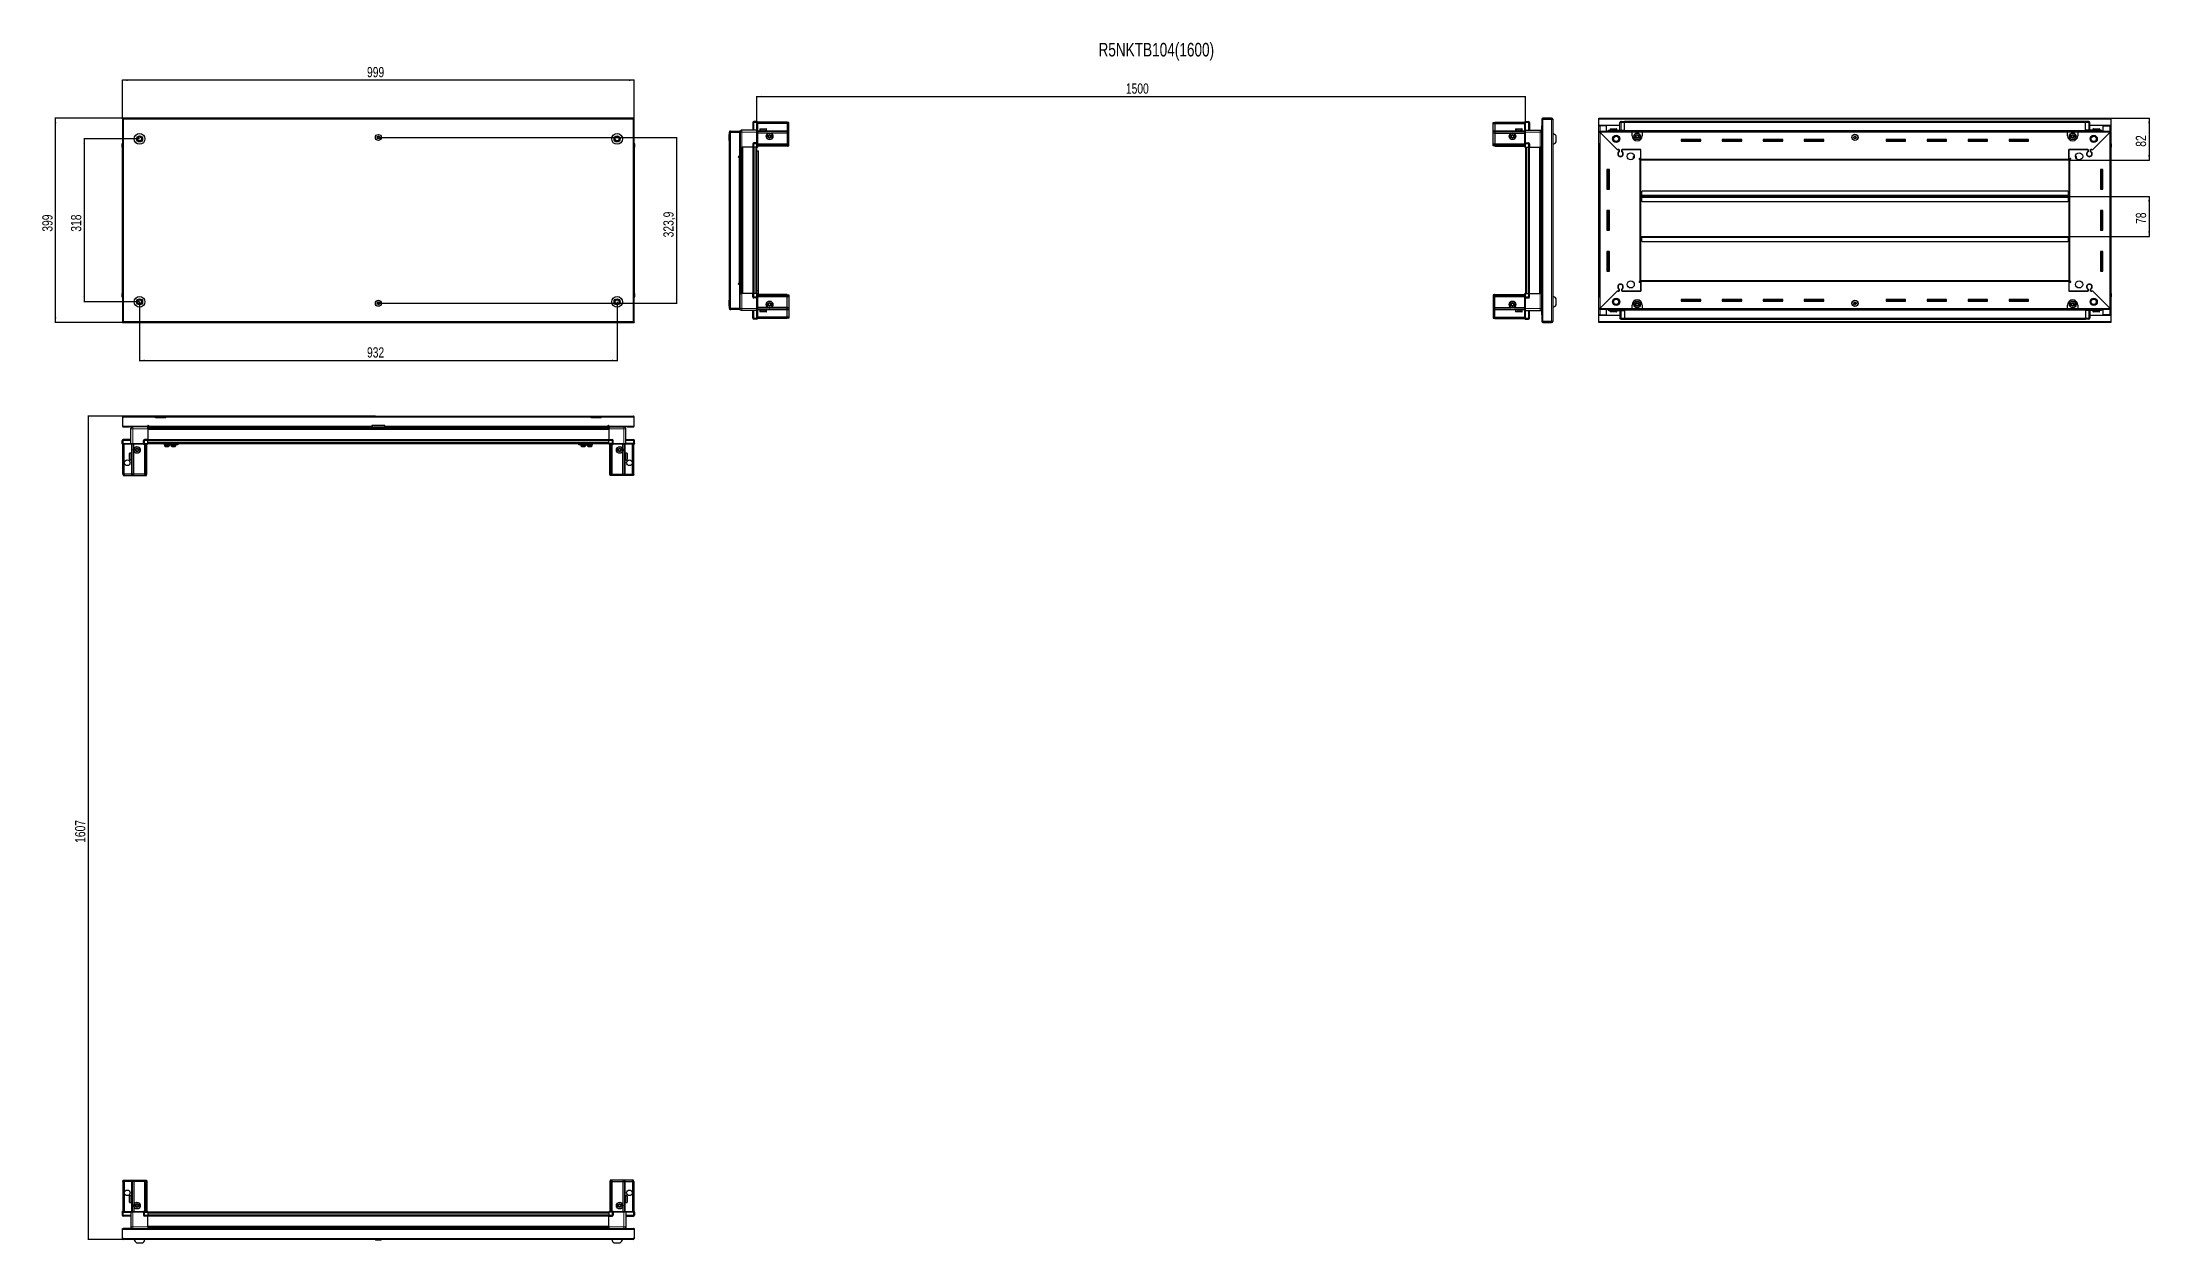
# Model space of a CAD drawing. Header units: millimetres. Extents: x 1415 to 5528, y -819 to 1524.
import ezdxf

# ---------------------------------------------------------------- set-up
doc = ezdxf.new("R2010")
doc.units = ezdxf.units.MM
doc.layers.add('FORMAT', color=7, linetype='Continuous')
doc.styles.add('SLDTEXTSTYLE0', font='TXT', dxfattribs={"width": 0.75})
doc.dimstyles.new('SLDDIMSTYLE0', dxfattribs={"dimtxt": 20, "dimasz": 10, "dimexe": 0, "dimexo": 0.0625, "dimgap": 5, "dimtad": 2, "dimdec": 1, "dimrnd": 1e-09, "dimzin": 12, "dimdsep": 46, "dimtxsty": 'SLDTEXTSTYLE0', "dimsah": 1, "dimcen": 0.09, "dimadec": 0, "dimazin": 3, "dimtfac": 1, "dimtofl": 0, "dimtmove": 0, "dimatfit": 3, "dimfxl": 0, "dimfrac": 2, "dimtolj": 1, "dimtzin": 12, "dimarcsym": 0})

msp = doc.modelspace()

# ---------------------------------------------------------------- texts
at = {"layer": 'FORMAT', "insert": (3476.16, 1522.68), "char_height": 26.4583, "attachment_point": 1, "style": 'SLDTEXTSTYLE0'}
msp.add_mtext('R5NKTB104(1600)', dxfattribs=at)

# ---------------------------------------------------------------- blocks, each defined once
blk = doc.blocks.new('_D')
at = {"layer": 'FORMAT'}
for p, q in [((1571.3, 1375.8), (1439.8, 1375.8)), ((1440.8, 976.8), (1440.8, 1375.8)), ((1571.3, 976.8), (1439.8, 976.8))]:
    blk.add_line(p, q, dxfattribs=at)
for points in [[(1440.8, 1375.8), (1439.3, 1365.8), (1442.4, 1365.8)], [(1440.8, 976.8), (1442.4, 986.8), (1439.3, 986.8)]]:
    blk.add_solid(points, dxfattribs=at)
at = {"layer": 'FORMAT', "insert": (1415, 1154.2), "char_height": 20, "attachment_point": 1, "rotation": 90, "style": 'SLDTEXTSTYLE0'}
blk.add_mtext('399', dxfattribs=at)
blk = doc.blocks.new('_D_1')
at = {"layer": 'FORMAT'}
for p, q in [((1571.3, 1375.8), (1571.3, 1450.8)), ((2570.3, 1449.8), (1571.3, 1449.8)), ((2570.3, 1375.8), (2570.3, 1450.8))]:
    blk.add_line(p, q, dxfattribs=at)
for points in [[(1571.3, 1449.8), (1581.3, 1448.3), (1581.3, 1451.4)], [(2570.3, 1449.8), (2560.3, 1451.4), (2560.3, 1448.3)]]:
    blk.add_solid(points, dxfattribs=at)
at = {"layer": 'FORMAT', "insert": (2048.7, 1475.6), "char_height": 20, "attachment_point": 1, "style": 'SLDTEXTSTYLE0'}
blk.add_mtext('999', dxfattribs=at)
blk = doc.blocks.new('_D_2')
at = {"layer": 'FORMAT'}
for p, q in [((1604.8, 1017.3), (1604.8, 901.8)), ((2536.8, 1017.3), (2536.8, 901.8)), ((1604.8, 902.8), (2536.8, 902.8))]:
    blk.add_line(p, q, dxfattribs=at)
for points in [[(1604.8, 902.8), (1614.8, 901.3), (1614.8, 904.4)], [(2536.8, 902.8), (2526.8, 904.4), (2526.8, 901.3)]]:
    blk.add_solid(points, dxfattribs=at)
at = {"layer": 'FORMAT', "insert": (2048.7, 928.6), "char_height": 20, "attachment_point": 1, "style": 'SLDTEXTSTYLE0'}
blk.add_mtext('932', dxfattribs=at)
blk = doc.blocks.new('_D_3')
at = {"layer": 'FORMAT'}
for p, q in [((2070.8, 1338.3), (2653.8, 1338.3)), ((2652.8, 1338.3), (2652.8, 1014.5)), ((2070.8, 1014.5), (2653.8, 1014.5))]:
    blk.add_line(p, q, dxfattribs=at)
for points in [[(2652.8, 1338.3), (2651.3, 1328.3), (2654.4, 1328.3)], [(2652.8, 1014.5), (2654.4, 1024.5), (2651.3, 1024.5)]]:
    blk.add_solid(points, dxfattribs=at)
at = {"layer": 'FORMAT', "insert": (2627, 1143.1), "char_height": 20, "attachment_point": 1, "rotation": 90, "style": 'SLDTEXTSTYLE0'}
blk.add_mtext('323,9', dxfattribs=at)
blk = doc.blocks.new('_D_4')
at = {"layer": 'FORMAT'}
for p, q in [((1604.8, 1335.3), (1495.8, 1335.3)), ((1496.8, 1335.3), (1496.8, 1017.3)), ((1604.8, 1017.3), (1495.8, 1017.3))]:
    blk.add_line(p, q, dxfattribs=at)
for points in [[(1496.8, 1335.3), (1495.3, 1325.3), (1498.4, 1325.3)], [(1496.8, 1017.3), (1498.4, 1027.3), (1495.3, 1027.3)]]:
    blk.add_solid(points, dxfattribs=at)
at = {"layer": 'FORMAT', "insert": (1471, 1154.2), "char_height": 20, "attachment_point": 1, "rotation": 90, "style": 'SLDTEXTSTYLE0'}
blk.add_mtext('318', dxfattribs=at)
blk = doc.blocks.new('_D_5')
at = {"layer": 'FORMAT'}
for p, q in [((2809.3, 1319.3), (2809.3, 1418.8)), ((2809.3, 1417.8), (4309.3, 1417.8)), ((4309.3, 1319.3), (4309.3, 1418.8))]:
    blk.add_line(p, q, dxfattribs=at)
for points in [[(2809.3, 1417.8), (2819.3, 1416.3), (2819.3, 1419.4)], [(4309.3, 1417.8), (4299.3, 1419.4), (4299.3, 1416.3)]]:
    blk.add_solid(points, dxfattribs=at)
at = {"layer": 'FORMAT', "insert": (3529.7, 1443.6), "char_height": 20, "attachment_point": 1, "style": 'SLDTEXTSTYLE0'}
blk.add_mtext('1500', dxfattribs=at)
blk = doc.blocks.new('_D_6')
at = {"layer": 'FORMAT'}
for p, q in [((5451.9, 1375.8), (5527.4, 1375.8)), ((5526.4, 1375.8), (5526.4, 1293.8)), ((5369.9, 1293.8), (5527.4, 1293.8))]:
    blk.add_line(p, q, dxfattribs=at)
for points in [[(5526.4, 1375.8), (5524.8, 1365.8), (5527.9, 1365.8)], [(5526.4, 1293.8), (5527.9, 1303.8), (5524.8, 1303.8)]]:
    blk.add_solid(points, dxfattribs=at)
at = {"layer": 'FORMAT', "insert": (5500.6, 1320), "char_height": 20, "attachment_point": 1, "rotation": 90, "style": 'SLDTEXTSTYLE0'}
blk.add_mtext('82', dxfattribs=at)
blk = doc.blocks.new('_D_7')
at = {"layer": 'FORMAT'}
for p, q in [((5368.9, 1223.1), (5527.4, 1223.1)), ((5526.4, 1223.1), (5526.4, 1145.1)), ((5368.9, 1145.1), (5527.4, 1145.1))]:
    blk.add_line(p, q, dxfattribs=at)
for points in [[(5526.4, 1223.1), (5524.8, 1213.1), (5527.9, 1213.1)], [(5526.4, 1145.1), (5527.9, 1155.1), (5524.8, 1155.1)]]:
    blk.add_solid(points, dxfattribs=at)
at = {"layer": 'FORMAT', "insert": (5500.6, 1169.3), "char_height": 20, "attachment_point": 1, "rotation": 90, "style": 'SLDTEXTSTYLE0'}
blk.add_mtext('78', dxfattribs=at)
blk = doc.blocks.new('_D_8')
at = {"layer": 'FORMAT'}
for p, q in [((2065, 794.5), (1503.8, 794.5)), ((1504.8, 794.5), (1504.8, -812.5)), ((1573.4, -812.5), (1503.8, -812.5))]:
    blk.add_line(p, q, dxfattribs=at)
for points in [[(1504.8, 794.5), (1503.3, 784.5), (1506.4, 784.5)], [(1504.8, -812.5), (1506.4, -802.5), (1503.3, -802.5)]]:
    blk.add_solid(points, dxfattribs=at)
at = {"layer": 'FORMAT', "insert": (1479, -38.5), "char_height": 20, "attachment_point": 1, "rotation": 90, "style": 'SLDTEXTSTYLE0'}
blk.add_mtext('1607', dxfattribs=at)

# ---------------------------------------------------------------- dimensions: what is measured, and where the dimension line sits
at = {"layer": 'FORMAT'}
dim = msp.add_linear_dim(base=(1571.32, 1449.82), p1=(2570.32, 1375.82), p2=(1571.32, 1375.82), dimstyle='SLDDIMSTYLE0', dxfattribs=at)
dim.commit()
dim.dimension.update_dxf_attribs({"geometry": '_D_1', "text_midpoint": (2070.82, 1449.82), "dimtype": 160})
for base, p1, p2, angle, picture, middle in [((4309.28, 1417.82), (2809.28, 1319.32), (4309.28, 1319.32), 0, '_D_5', (3559.28, 1417.82)), ((1440.82, 1375.82), (1571.32, 976.82), (1571.32, 1375.82), 90, '_D', (1440.82, 1176.32)), ((5526.39, 1293.82), (5451.89, 1375.82), (5369.89, 1293.82), 90, '_D_6', (5526.39, 1334.82)), ((1496.82, 1017.32), (1604.82, 1335.32), (1604.82, 1017.32), 90, '_D_4', (1496.82, 1176.32)), ((2652.8202948, 1014.47343353), (2070.8199379, 1338.32343353), (2070.8199379, 1014.47343353), 90, '_D_3', (2652.8202948, 1176.39843353)), ((5526.3867353, 1145.12343353), (5368.8863784, 1223.07343353), (5368.8863784, 1145.12343353), 90, '_D_7', (5526.3867353, 1184.09843353)), ((2536.82, 902.82), (1604.82, 1017.32), (2536.82, 1017.32), 0, '_D_2', (2070.82, 902.82)), ((1504.82, -812.49), (2065.03, 794.51), (1573.42, -812.49), 90, '_D_8', (1504.82, -8.99))]:
    dim = msp.add_linear_dim(base=base, p1=p1, p2=p2, angle=angle, dimstyle='SLDDIMSTYLE0', dxfattribs=at)
    dim.commit()
    dim.dimension.update_dxf_attribs({"geometry": picture, "text_midpoint": middle, "dimtype": 160})

# ---------------------------------------------------------------- linework, layer by layer
at = {"color": 7, "linetype": 'Continuous', "lineweight": 25}
for p, q in [((1571.32, 1374.32), (1571.32, 1375.82)), ((1573.42, 1375.82), (1571.32, 1375.82)), ((1571.32, 1374.32), (1573.42, 1374.32)), ((1571.32, 1374.32), (1571.32, 1373.72)), ((1571.32, 1373.72), (1571.32, 978.92)), ((1571.32, 1373.72), (1573.42, 1373.72)), ((1573.42, 1375.82), (1573.42, 1373.72)), ((2568.22, 1375.82), (1573.42, 1375.82)), ((2568.22, 1373.72), (2568.22, 1375.82)), ((2570.32, 1375.82), (2568.22, 1375.82)), ((2568.22, 1374.32), (2570.32, 1374.32)), ((2568.22, 1373.72), (2570.32, 1373.72)), ((2570.32, 1374.32), (2570.32, 1375.82)), ((2570.32, 1373.72), (2570.32, 1374.32)), ((2570.32, 978.92), (2570.32, 1373.72)), ((2801.43, 1367.32), (2801.43, 1352.32)), ((2809.43, 1369.32), (2803.43, 1369.32)), ((2809.43, 1369.32), (2809.76, 1369.32)), ((2809.43, 1369.32), (2809.43, 1367.32)), ((2809.43, 1352.52), (2809.43, 1367.32)), ((2809.43, 1352.52), (2809.43, 1367.32)), ((2810.63, 1368.82), (2809.76, 1369.32)), ((2810.63, 1367.32), (2810.63, 1368.82)), ((2868.93, 1367.82), (2810.63, 1367.82)), ((2810.63, 1367.32), (2810.63, 1352.52)), ((2868.93, 1365.32), (2810.63, 1365.32)), ((2868.93, 1367.82), (2868.93, 1365.32)), ((2871.93, 1367.02), (2868.93, 1367.82)), ((2868.93, 1365.32), (2868.93, 1350.82)), ((2871.93, 1365.17), (2868.93, 1365.32)), ((2871.93, 1365.17), (2871.93, 1367.02)), ((2871.93, 1350.82), (2871.93, 1365.17)), ((4246.63, 1367.02), (4249.63, 1367.82)), ((4246.63, 1365.17), (4246.63, 1367.02)), ((4246.63, 1365.17), (4249.63, 1365.32)), ((4246.63, 1350.82), (4246.63, 1365.17)), ((4249.63, 1367.82), (4249.63, 1365.32)), ((4249.63, 1367.82), (4307.93, 1367.82)), ((4249.63, 1365.32), (4249.63, 1350.82)), ((4249.63, 1365.32), (4307.93, 1365.32)), ((4308.79, 1369.32), (4307.93, 1368.82)), ((4308.79, 1369.32), (4307.93, 1368.82)), ((4307.93, 1368.82), (4307.93, 1367.32)), ((4307.93, 1352.52), (4307.93, 1367.32)), ((4309.13, 1369.32), (4308.79, 1369.32)), ((4309.13, 1369.32), (4308.79, 1369.32)), ((4309.13, 1369.32), (4309.13, 1369.32)), ((4309.13, 1367.32), (4309.13, 1369.32)), ((4309.13, 1369.32), (4315.13, 1369.32)), ((4309.13, 1367.32), (4309.13, 1352.52)), ((4317.13, 1367.32), (4317.13, 1352.32)), ((4341.03, 1360.82), (4341.03, 991.82)), ((4341.03, 1360.82), (4343.13, 1360.82)), ((4341.13, 1373.72), (4341.13, 1361.32)), ((4341.13, 1361.32), (4342.63, 1361.32)), ((4342.63, 1373.72), (4342.63, 1361.32)), ((4343.13, 1360.82), (4343.13, 1373.72)), ((4343.13, 1373.72), (4360.53, 1373.72)), ((4360.53, 1375.82), (4343.23, 1375.82)), ((4360.53, 1374.32), (4343.23, 1374.32)), ((4360.53, 1374.32), (4360.53, 1375.82)), ((4360.53, 1373.72), (4362.63, 1373.72)), ((4362.63, 1373.72), (4362.63, 978.92)), ((4452.89, 1373.72), (4452.89, 1375.82)), ((4452.89, 1375.82), (5451.89, 1375.82)), ((4452.89, 1361.32), (4452.89, 1373.72)), ((4493.89, 1361.32), (4452.89, 1361.32)), ((4452.89, 1360.82), (4452.89, 1361.32)), ((4452.89, 1350.57), (4452.89, 1360.82)), ((4452.89, 1360.82), (4454.99, 1360.82)), ((4454.39, 1360.82), (4454.39, 1361.32)), ((4467.89, 1360.82), (4454.99, 1360.82)), ((4467.89, 1350.57), (4467.89, 1360.82)), ((4493.89, 1352.32), (4493.89, 1367.32)), ((4494.56, 1368.82), (4494.56, 1368.82)), ((4495.89, 1369.32), (4502.39, 1369.32)), ((4495.89, 1369.32), (4502.39, 1369.32)), ((4502.39, 1369.32), (4502.39, 1369.32)), ((4502.39, 1369.32), (4502.39, 1369.32)), ((4502.39, 1369.32), (4502.39, 1367.32)), ((5402.39, 1369.17), (4502.39, 1369.17)), ((4502.39, 1352.32), (4502.39, 1367.32)), ((5402.39, 1369.32), (5402.39, 1369.32)), ((5408.89, 1369.32), (5402.39, 1369.32)), ((5408.89, 1369.32), (5402.39, 1369.32)), ((5402.39, 1369.32), (5402.39, 1367.32)), ((5402.39, 1352.32), (5402.39, 1367.32)), ((5410.89, 1367.32), (5410.89, 1367.32)), ((5410.89, 1352.32), (5410.89, 1367.32)), ((5451.89, 1361.32), (5410.89, 1361.32)), ((5436.89, 1360.82), (5449.79, 1360.82)), ((5436.89, 1350.57), (5436.89, 1360.82)), ((5449.79, 1360.82), (5451.89, 1360.82)), ((5450.39, 1360.82), (5450.39, 1361.32)), ((5451.89, 1375.82), (5451.89, 1373.72)), ((5451.89, 1373.72), (5451.89, 1361.32)), ((5451.89, 1360.82), (5451.89, 1361.32)), ((5451.89, 1360.82), (5451.89, 1350.57)), ((1570.82, 1325.82), (1570.82, 1319.32)), ((1570.82, 1319.32), (1570.82, 1325.82)), ((1570.82, 1319.32), (1570.82, 1319.32)), ((1571.32, 1319.32), (1570.82, 1319.32)), ((1570.97, 1319.32), (1570.97, 1033.32)), ((2570.32, 1327.15), (2570.32, 1327.15)), ((2570.32, 1319.32), (2570.82, 1319.32)), ((2570.67, 1033.32), (2570.67, 1319.32)), ((2570.82, 1325.82), (2570.82, 1319.32)), ((2570.82, 1319.32), (2570.82, 1325.82)), ((2570.82, 1319.32), (2570.82, 1319.32)), ((2570.82, 1319.32), (2570.82, 1319.32)), ((2755.93, 1343.96), (2755.63, 1343.96)), ((2755.63, 1332.39), (2755.63, 1343.96)), ((2755.63, 1332.39), (2755.93, 1332.39)), ((2757.43, 1348.47), (2755.93, 1348.47)), ((2755.93, 1347.97), (2755.93, 1348.47)), ((2755.93, 1004.67), (2755.93, 1347.97)), ((2758.03, 1349.07), (2758.03, 1350.57)), ((2758.03, 1350.57), (2758.93, 1350.57)), ((2758.03, 1349.07), (2758.93, 1349.07)), ((2758.03, 1348.57), (2775.43, 1348.57)), ((2758.93, 1349.07), (2758.93, 1350.57)), ((2758.93, 1350.57), (2775.43, 1350.57)), ((2758.93, 1349.07), (2775.43, 1349.07)), ((2775.43, 1349.07), (2775.43, 1350.57)), ((2776.93, 1348.57), (2775.43, 1348.57)), ((2775.43, 1348.57), (2775.43, 1301.07)), ((2775.43, 1322.07), (2776.93, 1322.07)), ((2776.93, 1319.32), (2775.43, 1319.32)), ((2776.93, 1348.32), (2776.93, 1319.32)), ((2777.58, 1033.32), (2777.58, 1319.32)), ((2779.37, 1319.32), (2779.37, 1033.32)), ((2779.4, 1319.32), (2779.4, 1033.32)), ((2809.43, 1352.32), (2780.43, 1352.32)), ((2801.43, 1319.32), (2780.43, 1319.32)), ((2801.43, 1325.82), (2801.43, 1319.32)), ((2801.43, 1319.32), (2803.43, 1319.32)), ((2802.08, 1033.32), (2802.08, 1319.32)), ((2809.43, 1327.82), (2803.43, 1327.82)), ((2809.43, 1319.32), (2803.43, 1319.32)), ((2809.28, 1033.32), (2809.28, 1319.32)), ((2809.43, 1352.32), (2809.43, 1352.52)), ((2809.43, 1352.32), (2810.63, 1352.32)), ((2809.43, 1348.32), (2809.43, 1352.32)), ((2809.43, 1328.02), (2809.43, 1348.32)), ((2809.43, 1327.82), (2809.43, 1328.02)), ((2809.43, 1327.82), (2809.43, 1325.82)), ((2809.43, 1327.82), (2810.63, 1327.82)), ((2809.43, 1319.32), (2809.43, 1325.82)), ((2809.43, 1319.32), (2809.43, 1325.82)), ((2809.43, 1319.32), (2809.76, 1319.32)), ((2809.43, 1319.32), (2809.43, 1319.32)), ((2809.76, 1319.32), (2809.76, 1325.82)), ((2810.63, 1319.32), (2809.76, 1319.32)), ((2809.76, 1319.32), (2809.76, 1319.32)), ((2810.63, 1352.52), (2810.63, 1352.32)), ((2810.63, 1352.32), (2810.63, 1348.32)), ((2868.93, 1349.82), (2810.63, 1349.82)), ((2810.63, 1348.32), (2810.63, 1328.02)), ((2831.93, 1346.32), (2810.63, 1346.32)), ((2810.63, 1328.02), (2810.63, 1327.82)), ((2810.63, 1327.15), (2810.63, 1327.82)), ((2810.63, 1327.15), (2810.63, 1319.32)), ((2868.93, 1324.82), (2810.63, 1324.82)), ((2868.93, 1323.82), (2810.63, 1323.82)), ((2868.93, 1322.32), (2810.63, 1322.32)), ((2868.93, 1320.82), (2810.63, 1320.82)), ((2815.43, 1354.22), (2815.43, 1351.82)), ((2815.43, 1351.82), (2815.43, 1351.32)), ((2815.43, 1351.32), (2815.56, 1351.32)), ((2815.75, 1351.82), (2815.56, 1351.82)), ((2815.56, 1351.82), (2815.56, 1351.32)), ((2815.56, 1351.32), (2815.75, 1351.32)), ((2815.75, 1351.82), (2815.75, 1351.32)), ((2815.75, 1351.32), (2816.28, 1351.32)), ((2816.23, 1355.02), (2823.39, 1355.02)), ((2816.68, 1351.82), (2816.28, 1351.82)), ((2816.28, 1351.82), (2816.28, 1351.32)), ((2816.28, 1351.32), (2816.68, 1351.32)), ((2816.68, 1351.82), (2816.68, 1351.32)), ((2816.68, 1351.32), (2817.55, 1351.32)), ((2817.53, 1351.32), (2817.53, 1351.22)), ((2817.53, 1351.22), (2826.33, 1351.22)), ((2818.12, 1351.82), (2817.55, 1351.82)), ((2817.55, 1351.82), (2817.55, 1351.32)), ((2817.55, 1351.32), (2818.12, 1351.32)), ((2817.93, 1350.82), (2817.93, 1349.82)), ((2818.12, 1351.82), (2818.12, 1351.32)), ((2818.12, 1351.32), (2819.25, 1351.32)), ((2819.94, 1351.82), (2819.25, 1351.82)), ((2819.25, 1351.82), (2819.25, 1351.32)), ((2819.25, 1351.32), (2819.94, 1351.32)), ((2819.94, 1351.82), (2819.94, 1351.32)), ((2819.94, 1351.32), (2821.21, 1351.32)), ((2821.95, 1351.82), (2821.21, 1351.82)), ((2821.21, 1351.82), (2821.21, 1351.32)), ((2821.21, 1351.32), (2821.44, 1351.32)), ((2821.44, 1351.82), (2821.44, 1351.32)), ((2821.94, 1351.82), (2821.94, 1351.32)), ((2821.94, 1351.32), (2821.95, 1351.32)), ((2821.95, 1351.82), (2821.95, 1351.32)), ((2821.95, 1351.32), (2823.24, 1351.32)), ((2823.95, 1351.82), (2823.24, 1351.82)), ((2823.24, 1351.82), (2823.24, 1351.32)), ((2823.3, 1351.82), (2823.3, 1351.32)), ((2823.3, 1351.32), (2823.95, 1351.32)), ((2823.39, 1355.02), (2827.63, 1355.02)), ((2823.95, 1351.82), (2823.95, 1351.32)), ((2823.95, 1351.32), (2825.14, 1351.32)), ((2825.76, 1351.82), (2825.14, 1351.82)), ((2825.14, 1351.82), (2825.14, 1351.32)), ((2825.14, 1351.32), (2825.76, 1351.32)), ((2825.76, 1351.82), (2825.76, 1351.32)), ((2825.76, 1351.32), (2826.73, 1351.32)), ((2825.93, 1349.82), (2825.93, 1350.82)), ((2826.33, 1351.22), (2826.33, 1351.32)), ((2827.2, 1351.82), (2826.73, 1351.82)), ((2826.73, 1351.82), (2826.73, 1351.32)), ((2826.73, 1351.32), (2827.2, 1351.32)), ((2827.2, 1351.82), (2827.2, 1351.32)), ((2827.2, 1351.32), (2827.85, 1351.32)), ((2828.11, 1351.82), (2827.85, 1351.82)), ((2827.85, 1351.82), (2827.85, 1351.32)), ((2827.85, 1351.32), (2828.11, 1351.32)), ((2828.11, 1351.82), (2828.11, 1351.32)), ((2828.11, 1351.32), (2828.39, 1351.32)), ((2828.43, 1351.82), (2828.39, 1351.82)), ((2828.39, 1351.82), (2828.39, 1351.32)), ((2828.39, 1351.32), (2828.43, 1351.32)), ((2828.43, 1351.82), (2828.43, 1354.22)), ((2828.43, 1351.82), (2828.43, 1351.32)), ((2868.93, 1346.32), (2836.93, 1346.32)), ((2868.93, 1350.82), (2868.93, 1349.82)), ((2868.93, 1349.82), (2868.93, 1346.32)), ((2871.93, 1349.02), (2868.93, 1349.82)), ((2868.93, 1346.32), (2868.93, 1325.82)), ((2868.93, 1346.32), (2871.93, 1345.99)), ((2868.93, 1325.82), (2868.93, 1324.82)), ((2868.93, 1324.82), (2868.93, 1323.82)), ((2868.93, 1324.82), (2871.93, 1324.02)), ((2868.93, 1323.82), (2868.93, 1322.32)), ((2868.93, 1323.82), (2871.93, 1323.28)), ((2868.93, 1322.32), (2871.93, 1322.78)), ((2868.93, 1322.32), (2868.93, 1320.82)), ((2868.93, 1320.82), (2871.93, 1321.63)), ((2871.93, 1349.02), (2871.93, 1350.82)), ((2871.93, 1345.99), (2871.93, 1349.02)), ((2871.93, 1325.82), (2871.93, 1345.99)), ((2871.93, 1324.02), (2871.93, 1325.82)), ((2871.93, 1323.28), (2871.93, 1324.02)), ((2871.93, 1322.78), (2871.93, 1323.28)), ((2871.93, 1321.63), (2871.93, 1322.78)), ((4246.63, 1349.02), (4246.63, 1350.82)), ((4246.63, 1349.02), (4249.63, 1349.82)), ((4246.63, 1345.99), (4246.63, 1349.02)), ((4249.63, 1346.32), (4246.63, 1345.99)), ((4246.63, 1325.82), (4246.63, 1345.99)), ((4246.63, 1324.02), (4246.63, 1325.82)), ((4249.63, 1324.82), (4246.63, 1324.02)), ((4246.63, 1323.28), (4246.63, 1324.02)), ((4249.63, 1323.82), (4246.63, 1323.28)), ((4246.63, 1322.78), (4246.63, 1323.28)), ((4249.63, 1322.32), (4246.63, 1322.78)), ((4246.63, 1321.63), (4246.63, 1322.78)), ((4249.63, 1320.82), (4246.63, 1321.63)), ((4249.63, 1350.82), (4249.63, 1349.82)), ((4249.63, 1349.82), (4249.63, 1346.32)), ((4249.63, 1349.82), (4307.93, 1349.82)), ((4249.63, 1346.32), (4249.63, 1325.82)), ((4249.63, 1346.32), (4281.63, 1346.32)), ((4249.63, 1325.82), (4249.63, 1324.82)), ((4249.63, 1324.82), (4249.63, 1323.82)), ((4249.63, 1324.82), (4307.93, 1324.82)), ((4249.63, 1323.82), (4249.63, 1322.32)), ((4249.63, 1323.82), (4307.93, 1323.82)), ((4249.63, 1322.32), (4249.63, 1320.82)), ((4249.63, 1322.32), (4307.93, 1322.32)), ((4249.63, 1320.82), (4307.93, 1320.82)), ((4286.63, 1346.32), (4307.93, 1346.32)), ((4290.13, 1354.22), (4290.13, 1351.32)), ((4290.13, 1351.32), (4290.16, 1351.32)), ((4290.28, 1351.82), (4290.16, 1351.82)), ((4290.16, 1351.82), (4290.16, 1351.32)), ((4290.16, 1351.32), (4290.28, 1351.32)), ((4290.28, 1351.82), (4290.28, 1351.32)), ((4290.28, 1351.32), (4290.69, 1351.32)), ((4291.03, 1351.82), (4290.69, 1351.82)), ((4290.69, 1351.82), (4290.69, 1351.32)), ((4290.69, 1351.32), (4291.03, 1351.32)), ((4290.93, 1355.02), (4302.33, 1355.02)), ((4291.03, 1351.82), (4291.03, 1351.32)), ((4291.03, 1351.32), (4291.8, 1351.32)), ((4292.33, 1351.82), (4291.8, 1351.82)), ((4291.8, 1351.82), (4291.8, 1351.32)), ((4291.8, 1351.32), (4292.33, 1351.32)), ((4292.23, 1351.32), (4292.23, 1351.22)), ((4292.23, 1351.22), (4301.03, 1351.22)), ((4292.33, 1351.82), (4292.33, 1351.32)), ((4292.33, 1351.32), (4293.39, 1351.32)), ((4292.63, 1350.82), (4292.63, 1349.82)), ((4294.05, 1351.82), (4293.39, 1351.82)), ((4293.39, 1351.82), (4293.39, 1351.32)), ((4293.39, 1351.32), (4294.05, 1351.32)), ((4294.05, 1351.82), (4294.05, 1351.32)), ((4294.05, 1351.32), (4295.29, 1351.32)), ((4296.02, 1351.82), (4295.29, 1351.82)), ((4295.29, 1351.82), (4295.29, 1351.32)), ((4295.29, 1351.32), (4295.72, 1351.32)), ((4295.72, 1351.82), (4295.72, 1351.32)), ((4296.02, 1351.82), (4296.02, 1351.32)), ((4296.02, 1351.32), (4297.32, 1351.32)), ((4298.05, 1351.82), (4297.32, 1351.82)), ((4297.32, 1351.82), (4297.32, 1351.32)), ((4297.59, 1351.82), (4297.59, 1351.32)), ((4297.59, 1351.32), (4298.05, 1351.32)), ((4298.05, 1351.82), (4298.05, 1351.32)), ((4298.05, 1351.32), (4299.28, 1351.32)), ((4299.94, 1351.82), (4299.28, 1351.82)), ((4299.28, 1351.82), (4299.28, 1351.32)), ((4299.28, 1351.32), (4299.94, 1351.32)), ((4299.94, 1351.82), (4299.94, 1351.32)), ((4299.94, 1351.32), (4300.98, 1351.32)), ((4300.63, 1349.82), (4300.63, 1350.82)), ((4301.5, 1351.82), (4300.98, 1351.82)), ((4300.98, 1351.82), (4300.98, 1351.32)), ((4300.98, 1351.32), (4301.5, 1351.32)), ((4301.03, 1351.22), (4301.03, 1351.32)), ((4301.5, 1351.82), (4301.5, 1351.32)), ((4301.5, 1351.32), (4302.26, 1351.32)), ((4302.59, 1351.82), (4302.26, 1351.82)), ((4302.26, 1351.82), (4302.26, 1351.32)), ((4302.26, 1351.32), (4302.59, 1351.32)), ((4302.59, 1351.82), (4302.59, 1351.32)), ((4302.59, 1351.32), (4302.99, 1351.32)), ((4303.1, 1351.82), (4302.99, 1351.82)), ((4302.99, 1351.82), (4302.99, 1351.32)), ((4302.99, 1351.32), (4303.1, 1351.32)), ((4303.1, 1351.82), (4303.1, 1351.32)), ((4303.1, 1351.32), (4303.13, 1351.32)), ((4303.13, 1351.32), (4303.13, 1354.22)), ((4307.93, 1352.32), (4307.93, 1352.52)), ((4309.13, 1352.32), (4307.93, 1352.32)), ((4307.93, 1348.32), (4307.93, 1352.32)), ((4307.93, 1328.02), (4307.93, 1348.32)), ((4307.93, 1327.82), (4307.93, 1328.02)), ((4309.13, 1327.82), (4307.93, 1327.82)), ((4307.93, 1327.82), (4307.93, 1327.15)), ((4307.93, 1319.32), (4307.93, 1327.15)), ((4308.79, 1319.32), (4307.93, 1319.32)), ((4308.79, 1325.82), (4308.79, 1319.32)), ((4309.13, 1319.32), (4308.79, 1319.32)), ((4309.13, 1352.52), (4309.13, 1352.32)), ((4309.13, 1352.32), (4309.13, 1348.32)), ((4309.13, 1352.32), (4338.13, 1352.32)), ((4309.13, 1348.32), (4309.13, 1328.02)), ((4309.13, 1328.02), (4309.13, 1327.82)), ((4309.13, 1325.82), (4309.13, 1327.82)), ((4309.13, 1325.82), (4309.13, 1327.82)), ((4309.13, 1327.82), (4315.13, 1327.82)), ((4309.13, 1325.82), (4309.13, 1319.32)), ((4309.13, 1319.32), (4315.13, 1319.32)), ((4309.28, 1319.32), (4309.28, 1033.32)), ((4317.13, 1319.32), (4315.13, 1319.32)), ((4316.48, 1319.32), (4316.48, 1033.32)), ((4317.13, 1325.82), (4317.13, 1319.32)), ((4317.13, 1319.32), (4338.13, 1319.32)), ((4339.15, 1033.32), (4339.15, 1319.32)), ((4339.18, 1033.32), (4339.18, 1319.32)), ((4340.98, 1319.32), (4340.98, 1033.32)), ((4369.23, 1329.32), (4369.23, 1341.32)), ((4452.39, 1325.82), (4452.39, 1319.32)), ((4452.39, 1319.32), (4452.39, 1325.82)), ((4452.39, 1319.32), (4452.39, 1319.32)), ((4452.89, 1319.32), (4452.39, 1319.32)), ((4452.54, 1319.32), (4452.54, 1033.32)), ((4452.89, 1349.07), (4452.89, 1350.57)), ((4452.89, 1350.57), (4453.89, 1350.57)), ((4452.89, 1348.57), (4452.89, 1349.07)), ((4452.89, 1349.07), (4453.89, 1349.07)), ((4452.89, 1004.07), (4452.89, 1348.57)), ((4454.39, 1348.57), (4452.89, 1348.57)), ((4453.89, 1349.07), (4453.89, 1350.57)), ((4453.89, 1350.57), (4517.39, 1350.57)), ((4454.49, 1348.47), (4488.39, 1314.57)), ((4489.09, 1313.87), (4454.99, 1347.97)), ((4473.39, 1352.32), (4502.39, 1352.32)), ((4474.89, 1354.22), (4474.89, 1352.32)), ((4475.69, 1355.02), (4487.09, 1355.02)), ((4487.89, 1352.32), (4487.89, 1354.22)), ((4502.31, 1350.57), (4502.39, 1352.29)), ((4502.39, 1352.32), (4502.39, 1351.82)), ((4502.39, 1351.17), (5402.39, 1351.17)), ((4517.39, 1348.47), (4517.39, 1350.57)), ((4517.39, 1350.57), (4537.39, 1350.57)), ((4517.39, 1349.07), (4537.39, 1349.07)), ((4517.39, 1341.57), (4517.39, 1348.47)), ((4537.39, 1350.57), (5367.39, 1350.57)), ((4537.39, 1350.57), (4537.39, 1348.47)), ((4537.39, 1348.47), (4537.39, 1341.57)), ((4651.39, 1334.32), (4613.39, 1334.32)), ((4613.39, 1334.32), (4613.39, 1330.82)), ((4651.39, 1331.57), (4613.39, 1331.57)), ((4613.39, 1330.82), (4651.39, 1330.82)), ((4651.39, 1330.82), (4651.39, 1334.32)), ((4731.39, 1334.32), (4693.39, 1334.32)), ((4693.39, 1334.32), (4693.39, 1330.82)), ((4731.39, 1331.57), (4693.39, 1331.57)), ((4693.39, 1330.82), (4731.39, 1330.82)), ((4731.39, 1330.82), (4731.39, 1334.32)), ((4811.39, 1334.32), (4773.39, 1334.32)), ((4773.39, 1334.32), (4773.39, 1330.82)), ((4811.39, 1331.57), (4773.39, 1331.57)), ((4773.39, 1330.82), (4811.39, 1330.82)), ((4811.39, 1330.82), (4811.39, 1334.32)), ((4891.39, 1334.32), (4853.39, 1334.32)), ((4853.39, 1334.32), (4853.39, 1330.82)), ((4891.39, 1331.57), (4853.39, 1331.57)), ((4853.39, 1330.82), (4891.39, 1330.82)), ((4891.39, 1330.82), (4891.39, 1334.32)), ((5051.39, 1334.32), (5013.39, 1334.32)), ((5013.39, 1334.32), (5013.39, 1330.82)), ((5051.39, 1331.57), (5013.39, 1331.57)), ((5013.39, 1330.82), (5051.39, 1330.82)), ((5051.39, 1330.82), (5051.39, 1334.32)), ((5131.39, 1334.32), (5093.39, 1334.32)), ((5093.39, 1334.32), (5093.39, 1330.82)), ((5131.39, 1331.57), (5093.39, 1331.57)), ((5093.39, 1330.82), (5131.39, 1330.82)), ((5131.39, 1330.82), (5131.39, 1334.32)), ((5211.39, 1334.32), (5173.39, 1334.32)), ((5173.39, 1334.32), (5173.39, 1330.82)), ((5211.39, 1331.57), (5173.39, 1331.57)), ((5173.39, 1330.82), (5211.39, 1330.82)), ((5211.39, 1330.82), (5211.39, 1334.32)), ((5291.39, 1334.32), (5253.39, 1334.32)), ((5253.39, 1334.32), (5253.39, 1330.82)), ((5291.39, 1331.57), (5253.39, 1331.57)), ((5253.39, 1330.82), (5291.39, 1330.82)), ((5291.39, 1330.82), (5291.39, 1334.32)), ((5367.39, 1348.47), (5367.39, 1350.57)), ((5367.39, 1350.57), (5387.39, 1350.57)), ((5367.39, 1349.07), (5387.39, 1349.07)), ((5367.39, 1341.57), (5367.39, 1348.47)), ((5387.39, 1350.57), (5387.39, 1348.47)), ((5387.39, 1350.57), (5450.89, 1350.57)), ((5387.39, 1348.47), (5387.39, 1341.57)), ((5431.39, 1352.32), (5402.39, 1352.32)), ((5402.39, 1352.32), (5402.39, 1351.82)), ((5402.39, 1352.29), (5402.46, 1350.57)), ((5449.79, 1347.97), (5415.69, 1313.87)), ((5416.39, 1314.57), (5450.29, 1348.47)), ((5416.89, 1354.22), (5416.89, 1352.32)), ((5417.69, 1355.02), (5429.09, 1355.02)), ((5429.89, 1352.32), (5429.89, 1354.22)), ((5450.39, 1348.57), (5451.89, 1348.57)), ((5450.89, 1349.07), (5450.89, 1350.57)), ((5450.89, 1350.57), (5451.89, 1350.57)), ((5450.89, 1349.07), (5451.89, 1349.07)), ((5451.89, 1349.07), (5451.89, 1350.57)), ((5451.89, 1349.07), (5451.89, 1348.57)), ((5451.89, 1348.57), (5451.89, 1004.07)), ((5451.89, 1327.15), (5451.89, 1327.15)), ((5451.89, 1319.32), (5452.39, 1319.32)), ((5452.24, 1033.32), (5452.24, 1319.32)), ((5452.39, 1325.82), (5452.39, 1319.32)), ((5452.39, 1319.32), (5452.39, 1325.82)), ((5452.39, 1319.32), (5452.39, 1319.32)), ((5452.39, 1319.32), (5452.39, 1319.32)), ((2775.43, 1301.07), (2774.08, 1301.07)), ((2774.08, 1299.07), (2774.83, 1299.07)), ((2774.83, 1299.07), (2776.93, 1299.07)), ((2776.93, 1299.07), (2776.93, 1053.57)), ((2809.28, 1312.32), (2811.78, 1312.32)), ((2811.78, 1312.32), (2811.78, 1038.82)), ((4473.39, 1275.32), (4468.39, 1275.32)), ((4468.39, 1275.32), (4468.39, 1237.32)), ((4470.54, 1237.32), (4470.54, 1275.32)), ((4472.33, 1237.32), (4472.33, 1275.32)), ((4472.36, 1237.32), (4472.36, 1275.32)), ((4473.39, 1237.32), (4473.39, 1275.32)), ((4488.39, 1314.57), (4492.59, 1314.57)), ((4489.79, 1314.57), (4489.09, 1313.87)), ((4491.89, 1314.57), (4489.79, 1314.57)), ((4491.89, 1314.57), (4491.89, 1310.68)), ((4492.59, 1314.57), (4492.59, 1310.29)), ((4492.89, 1301.71), (4492.89, 1300.95)), ((4497.19, 1314.57), (4534.89, 1314.57)), ((4497.19, 1310.29), (4497.19, 1314.57)), ((4497.89, 1310.68), (4497.89, 1314.57)), ((4534.89, 1314.57), (4497.89, 1314.57)), ((4521.62, 1303.22), (4520.39, 1301.07)), ((4520.39, 1296.99), (4520.39, 1301.07)), ((4532.04, 1297.32), (4534.89, 1297.32)), ((4532.79, 1295.32), (4532.04, 1295.32)), ((4532.79, 1295.32), (4534.89, 1295.32)), ((4534.89, 1296.32), (4532.89, 1296.32)), ((4532.89, 1296.32), (4532.89, 1295.32)), ((4534.89, 1297.32), (4534.89, 1314.57)), ((4534.89, 1295.92), (4534.89, 1314.57)), ((4534.89, 1293.82), (4534.89, 1295.92)), ((4534.89, 1058.82), (4534.89, 1293.82)), ((5369.89, 1293.82), (4534.89, 1293.82)), ((5369.89, 1314.57), (5369.89, 1297.32)), ((5406.89, 1314.57), (5369.89, 1314.57)), ((5369.89, 1314.57), (5407.59, 1314.57)), ((5369.89, 1295.92), (5369.89, 1314.57)), ((5369.89, 1297.32), (5372.74, 1297.32)), ((5371.89, 1296.32), (5369.89, 1296.32)), ((5369.89, 1295.92), (5369.89, 1293.82)), ((5369.89, 1295.32), (5371.99, 1295.32)), ((5369.89, 1293.82), (5369.89, 1058.82)), ((5371.89, 1295.32), (5371.89, 1296.32)), ((5372.74, 1295.32), (5371.99, 1295.32)), ((5384.39, 1301.07), (5383.15, 1303.22)), ((5384.39, 1301.07), (5384.39, 1296.99)), ((5406.89, 1314.57), (5406.89, 1310.68)), ((5407.59, 1314.57), (5407.59, 1310.29)), ((5411.89, 1301.71), (5411.89, 1300.95)), ((5412.19, 1314.57), (5416.39, 1314.57)), ((5412.19, 1310.29), (5412.19, 1314.57)), ((5414.99, 1314.57), (5412.89, 1314.57)), ((5412.89, 1310.68), (5412.89, 1314.57)), ((5415.69, 1313.87), (5414.99, 1314.57)), ((5431.39, 1275.32), (5431.39, 1237.32)), ((5436.39, 1275.32), (5431.39, 1275.32)), ((5432.41, 1275.32), (5432.41, 1237.32)), ((5432.44, 1275.32), (5432.44, 1237.32)), ((5434.24, 1275.32), (5434.24, 1237.32)), ((5436.39, 1237.32), (5436.39, 1275.32)), ((4468.39, 1237.32), (4473.39, 1237.32)), ((5431.39, 1237.32), (5436.39, 1237.32)), ((4473.39, 1195.32), (4468.39, 1195.32)), ((4468.39, 1195.32), (4468.39, 1157.32)), ((4470.54, 1157.32), (4470.54, 1195.32)), ((4472.33, 1157.32), (4472.33, 1195.32)), ((4472.36, 1157.32), (4472.36, 1195.32)), ((4473.39, 1157.32), (4473.39, 1195.32)), ((4535.64, 1223.07), (4534.89, 1223.07)), ((4535.89, 1225.92), (4535.64, 1225.92)), ((4535.64, 1225.92), (4535.64, 1223.07)), ((4535.64, 1223.07), (4535.64, 1220.22)), ((4535.64, 1220.22), (4535.89, 1220.22)), ((4536.89, 1233.07), (4535.89, 1232.07)), ((4535.89, 1232.07), (4535.89, 1225.17)), ((4535.89, 1223.07), (4535.89, 1225.17)), ((5368.89, 1223.07), (4535.89, 1223.07)), ((4535.89, 1220.97), (4535.89, 1223.07)), ((4535.89, 1220.97), (4535.89, 1214.07)), ((4535.89, 1214.07), (4536.89, 1213.07)), ((5367.89, 1233.07), (4536.89, 1233.07)), ((4536.89, 1213.07), (5367.89, 1213.07)), ((5368.89, 1232.07), (5367.89, 1233.07)), ((5367.89, 1213.07), (5368.89, 1214.07)), ((5368.89, 1225.17), (5368.89, 1232.07)), ((5369.14, 1225.92), (5368.89, 1225.92)), ((5368.89, 1225.17), (5368.89, 1223.07)), ((5368.89, 1223.07), (5368.89, 1220.97)), ((5368.89, 1214.07), (5368.89, 1220.97)), ((5368.89, 1220.22), (5369.14, 1220.22)), ((5369.14, 1223.07), (5369.14, 1225.92)), ((5369.89, 1223.07), (5369.14, 1223.07)), ((5369.14, 1220.22), (5369.14, 1223.07)), ((5431.39, 1195.32), (5431.39, 1157.32)), ((5436.39, 1195.32), (5431.39, 1195.32)), ((5432.41, 1195.32), (5432.41, 1157.32)), ((5432.44, 1195.32), (5432.44, 1157.32)), ((5434.24, 1195.32), (5434.24, 1157.32)), ((5436.39, 1157.32), (5436.39, 1195.32)), ((4468.39, 1157.32), (4473.39, 1157.32)), ((5431.39, 1157.32), (5436.39, 1157.32)), ((4473.39, 1115.32), (4468.39, 1115.32)), ((4468.39, 1115.32), (4468.39, 1077.32)), ((4470.54, 1077.32), (4470.54, 1115.32)), ((4472.33, 1077.32), (4472.33, 1115.32)), ((4472.36, 1077.32), (4472.36, 1115.32)), ((4473.39, 1077.32), (4473.39, 1115.32)), ((4534.89, 1145.12), (4535.64, 1145.12)), ((4535.64, 1145.12), (4535.64, 1142.27)), ((4535.64, 1142.27), (4535.89, 1142.27)), ((4535.89, 1143.02), (4535.89, 1145.12)), ((4535.89, 1145.12), (5368.89, 1145.12)), ((4535.89, 1143.02), (4535.89, 1136.12)), ((4535.89, 1136.12), (4536.89, 1135.12)), ((4536.89, 1135.12), (5367.89, 1135.12)), ((5367.89, 1135.12), (5368.89, 1136.12)), ((5368.89, 1145.12), (5368.89, 1143.02)), ((5368.89, 1136.12), (5368.89, 1143.02)), ((5368.89, 1142.27), (5369.14, 1142.27)), ((5369.14, 1142.27), (5369.14, 1145.12)), ((5369.14, 1145.12), (5369.89, 1145.12)), ((5431.39, 1115.32), (5431.39, 1077.32)), ((5436.39, 1115.32), (5431.39, 1115.32)), ((5432.41, 1115.32), (5432.41, 1077.32)), ((5432.44, 1115.32), (5432.44, 1077.32)), ((5434.24, 1115.32), (5434.24, 1077.32)), ((5436.39, 1077.32), (5436.39, 1115.32)), ((4468.39, 1077.32), (4473.39, 1077.32)), ((5431.39, 1077.32), (5436.39, 1077.32)), ((1570.82, 1033.32), (1570.82, 1033.32)), ((1570.82, 1026.82), (1570.82, 1033.32)), ((1570.82, 1033.32), (1570.82, 1033.32)), ((1570.82, 1033.32), (1570.82, 1026.82)), ((1571.32, 1033.32), (1570.82, 1033.32)), ((2570.32, 1033.32), (2570.82, 1033.32)), ((2570.82, 1033.32), (2570.82, 1033.32)), ((2570.82, 1026.82), (2570.82, 1033.32)), ((2570.82, 1033.32), (2570.82, 1026.82)), ((2774.83, 1053.57), (2774.08, 1053.57)), ((2774.08, 1051.57), (2775.43, 1051.57)), ((2776.93, 1053.57), (2774.83, 1053.57)), ((2775.43, 1051.57), (2775.43, 1004.07)), ((2776.93, 1033.32), (2775.43, 1033.32)), ((2776.93, 1030.57), (2775.43, 1030.57)), ((2776.93, 1004.32), (2776.93, 1033.32)), ((2801.43, 1033.32), (2780.43, 1033.32)), ((2801.43, 1026.82), (2801.43, 1033.32)), ((2801.43, 1033.32), (2803.43, 1033.32)), ((2809.43, 1033.32), (2803.43, 1033.32)), ((2811.78, 1038.82), (2809.28, 1038.82)), ((2809.43, 1033.32), (2809.76, 1033.32)), ((2809.43, 1026.82), (2809.43, 1033.32)), ((2809.76, 1026.82), (2809.76, 1033.32)), ((2809.76, 1033.32), (2810.63, 1033.32)), ((2810.63, 1033.32), (2810.63, 1025.5)), ((2868.93, 1031.82), (2810.63, 1031.82)), ((2868.93, 1030.32), (2810.63, 1030.32)), ((2868.93, 1028.82), (2810.63, 1028.82)), ((2811.78, 1038.82), (2811.78, 1031.82)), ((2868.93, 1030.32), (2868.93, 1031.82)), ((2868.93, 1031.82), (2871.93, 1031.02)), ((2868.93, 1028.82), (2868.93, 1030.32)), ((2868.93, 1030.32), (2871.93, 1029.87)), ((2868.93, 1028.82), (2871.93, 1029.37)), ((2868.93, 1027.82), (2868.93, 1028.82)), ((2868.93, 1027.82), (2871.93, 1028.63)), ((2871.93, 1031.02), (2871.93, 1029.87)), ((2871.93, 1029.87), (2871.93, 1029.37)), ((2871.93, 1029.37), (2871.93, 1028.63)), ((2871.93, 1028.63), (2871.93, 1026.82)), ((4249.63, 1031.82), (4246.63, 1031.02)), ((4246.63, 1031.02), (4246.63, 1029.87)), ((4249.63, 1030.32), (4246.63, 1029.87)), ((4246.63, 1029.87), (4246.63, 1029.37)), ((4249.63, 1028.82), (4246.63, 1029.37)), ((4246.63, 1029.37), (4246.63, 1028.63)), ((4249.63, 1027.82), (4246.63, 1028.63)), ((4246.63, 1028.63), (4246.63, 1026.82)), ((4249.63, 1030.32), (4249.63, 1031.82)), ((4249.63, 1031.82), (4307.93, 1031.82)), ((4249.63, 1028.82), (4249.63, 1030.32)), ((4249.63, 1030.32), (4307.93, 1030.32)), ((4249.63, 1028.82), (4307.93, 1028.82)), ((4249.63, 1027.82), (4249.63, 1028.82)), ((4307.93, 1025.5), (4307.93, 1033.32)), ((4307.93, 1033.32), (4308.79, 1033.32)), ((4308.79, 1033.32), (4308.79, 1033.32)), ((4308.79, 1033.32), (4308.79, 1026.82)), ((4309.13, 1033.32), (4308.79, 1033.32)), ((4309.13, 1033.32), (4309.13, 1026.82)), ((4309.13, 1033.32), (4309.13, 1033.32)), ((4309.13, 1033.32), (4309.13, 1026.82)), ((4309.13, 1033.32), (4315.13, 1033.32)), ((4317.13, 1033.32), (4315.13, 1033.32)), ((4317.13, 1026.82), (4317.13, 1033.32)), ((4317.13, 1033.32), (4338.13, 1033.32)), ((4452.39, 1033.32), (4452.39, 1033.32)), ((4452.39, 1026.82), (4452.39, 1033.32)), ((4452.39, 1033.32), (4452.39, 1033.32)), ((4452.39, 1033.32), (4452.39, 1026.82)), ((4452.89, 1033.32), (4452.39, 1033.32)), ((4488.39, 1038.07), (4454.49, 1004.17)), ((4454.99, 1004.67), (4489.09, 1038.77)), ((4492.59, 1038.07), (4488.39, 1038.07)), ((4489.09, 1038.77), (4489.79, 1038.07)), ((4489.79, 1038.07), (4491.89, 1038.07)), ((4491.89, 1041.96), (4491.89, 1038.07)), ((4492.59, 1042.36), (4492.59, 1038.07)), ((4492.89, 1051.7), (4492.89, 1050.94)), ((4497.19, 1038.07), (4497.19, 1042.36)), ((4534.89, 1038.07), (4497.19, 1038.07)), ((4497.89, 1038.07), (4497.89, 1041.96)), ((4497.89, 1038.07), (4534.89, 1038.07)), ((4532.04, 1057.32), (4532.79, 1057.32)), ((4534.89, 1055.32), (4532.04, 1055.32)), ((4534.89, 1057.32), (4532.79, 1057.32)), ((4532.89, 1057.32), (4532.89, 1056.32)), ((4532.89, 1056.32), (4534.89, 1056.32)), ((4534.89, 1056.72), (4534.89, 1058.82)), ((4534.89, 1058.82), (5369.89, 1058.82)), ((4534.89, 1056.72), (4534.89, 1038.07)), ((4534.89, 1038.07), (4534.89, 1055.32)), ((5369.89, 1058.82), (5369.89, 1056.72)), ((5371.99, 1057.32), (5369.89, 1057.32)), ((5369.89, 1056.72), (5369.89, 1038.07)), ((5369.89, 1056.32), (5371.89, 1056.32)), ((5369.89, 1055.32), (5369.89, 1038.07)), ((5372.74, 1055.32), (5369.89, 1055.32)), ((5369.89, 1038.07), (5406.89, 1038.07)), ((5407.59, 1038.07), (5369.89, 1038.07)), ((5371.89, 1056.32), (5371.89, 1057.32)), ((5371.99, 1057.32), (5372.74, 1057.32)), ((5406.89, 1041.96), (5406.89, 1038.07)), ((5407.59, 1042.36), (5407.59, 1038.07)), ((5411.89, 1051.7), (5411.89, 1050.94)), ((5412.19, 1038.07), (5412.19, 1042.36)), ((5416.39, 1038.07), (5412.19, 1038.07)), ((5412.89, 1038.07), (5412.89, 1041.96)), ((5412.89, 1038.07), (5414.99, 1038.07)), ((5414.99, 1038.07), (5415.69, 1038.77)), ((5415.69, 1038.77), (5449.79, 1004.67)), ((5450.29, 1004.17), (5416.39, 1038.07)), ((5451.89, 1033.32), (5452.39, 1033.32)), ((5452.39, 1033.32), (5452.39, 1033.32)), ((5452.39, 1026.82), (5452.39, 1033.32)), ((5452.39, 1033.32), (5452.39, 1026.82)), ((1571.32, 1025.5), (1571.32, 1025.5)), ((2755.93, 1020.26), (2755.63, 1020.26)), ((2755.63, 1010.58), (2755.63, 1020.26)), ((2755.63, 1008.69), (2755.63, 1010.58)), ((2755.63, 1008.69), (2755.93, 1008.69)), ((2755.93, 1004.17), (2755.93, 1004.67)), ((2757.43, 1004.17), (2755.93, 1004.17)), ((2775.43, 1004.07), (2758.03, 1004.07)), ((2758.03, 1003.57), (2758.03, 1002.07)), ((2758.03, 1003.57), (2758.93, 1003.57)), ((2758.03, 1002.07), (2758.93, 1002.07)), ((2758.93, 1003.57), (2758.93, 1002.07)), ((2775.43, 1003.57), (2758.93, 1003.57)), ((2775.43, 1002.07), (2758.93, 1002.07)), ((2775.43, 1004.07), (2776.93, 1004.07)), ((2775.43, 1003.57), (2775.43, 1002.07)), ((2809.43, 1000.32), (2780.43, 1000.32)), ((2801.43, 985.32), (2801.43, 1000.32)), ((2809.43, 1024.82), (2803.43, 1024.82)), ((2809.43, 1026.82), (2809.43, 1024.82)), ((2809.43, 1026.82), (2809.43, 1024.82)), ((2809.43, 1024.82), (2810.63, 1024.82)), ((2809.43, 1024.62), (2809.43, 1024.82)), ((2809.43, 1004.32), (2809.43, 1024.62)), ((2809.43, 1000.32), (2809.43, 1004.32)), ((2809.43, 1000.32), (2810.63, 1000.32)), ((2809.43, 1000.12), (2809.43, 1000.32)), ((2809.43, 985.32), (2809.43, 1000.12)), ((2868.93, 1027.82), (2810.63, 1027.82)), ((2810.63, 1024.82), (2810.63, 1025.5)), ((2810.63, 1024.82), (2810.63, 1024.62)), ((2810.63, 1024.62), (2810.63, 1004.32)), ((2831.93, 1006.32), (2810.63, 1006.32)), ((2810.63, 1004.32), (2810.63, 1000.32)), ((2868.93, 1002.82), (2810.63, 1002.82)), ((2810.63, 1000.32), (2810.63, 1000.12)), ((2810.63, 1000.12), (2810.63, 985.32)), ((2868.93, 987.32), (2810.63, 987.32)), ((2815.43, 1001.32), (2815.43, 998.42)), ((2815.52, 1001.32), (2815.43, 1001.32)), ((2815.52, 1000.82), (2815.52, 1001.32)), ((2815.69, 1001.32), (2815.52, 1001.32)), ((2815.52, 1000.82), (2815.69, 1000.82)), ((2815.69, 1000.82), (2815.69, 1001.32)), ((2816.18, 1001.32), (2815.69, 1001.32)), ((2816.18, 1000.82), (2816.18, 1001.32)), ((2816.56, 1001.32), (2816.18, 1001.32)), ((2816.18, 1000.82), (2816.56, 1000.82)), ((2816.37, 997.62), (2816.23, 997.62)), ((2827.63, 997.62), (2816.37, 997.62)), ((2816.56, 1000.82), (2816.56, 1001.32)), ((2817.4, 1001.32), (2816.56, 1001.32)), ((2817.4, 1000.82), (2817.4, 1001.32)), ((2817.96, 1001.32), (2817.4, 1001.32)), ((2817.4, 1000.82), (2817.96, 1000.82)), ((2817.53, 1001.42), (2817.53, 1001.32)), ((2822.92, 1001.42), (2817.53, 1001.42)), ((2817.93, 1002.82), (2817.93, 1001.82)), ((2817.96, 1000.82), (2817.96, 1001.32)), ((2819.06, 1001.32), (2817.96, 1001.32)), ((2819.06, 1000.82), (2819.06, 1001.32)), ((2819.74, 1001.32), (2819.06, 1001.32)), ((2819.06, 1000.82), (2819.74, 1000.82)), ((2819.74, 1000.82), (2819.74, 1001.32)), ((2821, 1001.32), (2819.74, 1001.32)), ((2821, 1000.82), (2821, 1001.32)), ((2821.3, 1001.32), (2821, 1001.32)), ((2821, 1000.82), (2821.74, 1000.82)), ((2821.3, 1000.82), (2821.3, 1001.32)), ((2821.74, 1000.82), (2821.74, 1001.32)), ((2823.04, 1001.32), (2821.74, 1001.32)), ((2826.33, 1001.42), (2822.92, 1001.42)), ((2823.04, 1000.82), (2823.04, 1001.32)), ((2823.04, 1000.82), (2823.76, 1000.82)), ((2823.17, 1000.82), (2823.17, 1001.32)), ((2823.76, 1001.32), (2823.17, 1001.32)), ((2823.76, 1000.82), (2823.76, 1001.32)), ((2824.96, 1001.32), (2823.76, 1001.32)), ((2824.96, 1000.82), (2824.96, 1001.32)), ((2825.59, 1001.32), (2824.96, 1001.32)), ((2824.96, 1000.82), (2825.59, 1000.82)), ((2825.59, 1000.82), (2825.59, 1001.32)), ((2826.59, 1001.32), (2825.59, 1001.32)), ((2825.93, 1001.82), (2825.93, 1002.82)), ((2826.33, 1001.32), (2826.33, 1001.42)), ((2826.59, 1000.82), (2826.59, 1001.32)), ((2827.07, 1001.32), (2826.59, 1001.32)), ((2826.59, 1000.82), (2827.07, 1000.82)), ((2827.07, 1000.82), (2827.07, 1001.32)), ((2827.76, 1001.32), (2827.07, 1001.32)), ((2827.76, 1000.82), (2827.76, 1001.32)), ((2828.05, 1001.32), (2827.76, 1001.32)), ((2827.76, 1000.82), (2828.05, 1000.82)), ((2828.05, 1000.82), (2828.05, 1001.32)), ((2828.36, 1001.32), (2828.05, 1001.32)), ((2828.36, 1000.82), (2828.36, 1001.32)), ((2828.42, 1001.32), (2828.36, 1001.32)), ((2828.36, 1000.82), (2828.42, 1000.82)), ((2828.42, 1000.82), (2828.42, 1001.32)), ((2828.43, 1001.32), (2828.42, 1001.32)), ((2828.43, 998.42), (2828.43, 1001.32)), ((2868.93, 1006.32), (2836.93, 1006.32)), ((2868.93, 1026.82), (2868.93, 1027.82)), ((2868.93, 1006.32), (2868.93, 1026.82)), ((2868.93, 1006.32), (2871.93, 1006.66)), ((2868.93, 1002.82), (2868.93, 1006.32)), ((2871.93, 1003.63), (2868.93, 1002.82)), ((2868.93, 1001.82), (2868.93, 1002.82)), ((2868.93, 987.32), (2868.93, 1001.82)), ((2871.93, 987.48), (2868.93, 987.32)), ((2868.93, 984.82), (2868.93, 987.32)), ((2871.93, 1026.82), (2871.93, 1006.66)), ((2871.93, 1006.66), (2871.93, 1003.63)), ((2871.93, 1003.63), (2871.93, 1001.82)), ((2871.93, 1001.82), (2871.93, 987.48)), ((2871.93, 987.48), (2871.93, 985.63)), ((4246.63, 1026.82), (4246.63, 1006.66)), ((4249.63, 1006.32), (4246.63, 1006.66)), ((4246.63, 1006.66), (4246.63, 1003.63)), ((4246.63, 1003.63), (4249.63, 1002.82)), ((4246.63, 1003.63), (4246.63, 1001.82)), ((4246.63, 1001.82), (4246.63, 987.48)), ((4246.63, 987.48), (4249.63, 987.32)), ((4246.63, 987.48), (4246.63, 985.63)), ((4249.63, 1027.82), (4307.93, 1027.82)), ((4249.63, 1026.82), (4249.63, 1027.82)), ((4249.63, 1006.32), (4249.63, 1026.82)), ((4249.63, 1006.32), (4281.63, 1006.32)), ((4249.63, 1002.82), (4249.63, 1006.32)), ((4249.63, 1002.82), (4307.93, 1002.82)), ((4249.63, 1001.82), (4249.63, 1002.82)), ((4249.63, 987.32), (4249.63, 1001.82)), ((4249.63, 987.32), (4307.93, 987.32)), ((4249.63, 984.82), (4249.63, 987.32)), ((4286.63, 1006.32), (4307.93, 1006.32)), ((4290.13, 1001.32), (4290.13, 998.42)), ((4290.14, 1001.32), (4290.13, 1001.32)), ((4290.14, 1000.82), (4290.14, 1001.32)), ((4290.24, 1001.32), (4290.14, 1001.32)), ((4290.14, 1000.82), (4290.24, 1000.82)), ((4290.24, 1000.82), (4290.24, 1001.32)), ((4290.61, 1001.32), (4290.24, 1001.32)), ((4290.61, 1000.82), (4290.61, 1001.32)), ((4290.93, 1001.32), (4290.61, 1001.32)), ((4290.61, 1000.82), (4290.93, 1000.82)), ((4290.93, 1000.82), (4290.93, 1001.32)), ((4291.67, 1001.32), (4290.93, 1001.32)), ((4302.33, 997.62), (4290.93, 997.62)), ((4291.67, 1000.82), (4291.67, 1001.32)), ((4292.18, 1001.32), (4291.67, 1001.32)), ((4291.67, 1000.82), (4292.18, 1000.82)), ((4292.18, 1000.82), (4292.18, 1001.32)), ((4293.21, 1001.32), (4292.18, 1001.32)), ((4292.23, 1001.42), (4292.23, 1001.32)), ((4301.03, 1001.42), (4292.23, 1001.42)), ((4292.63, 1002.82), (4292.63, 1001.82)), ((4293.21, 1000.82), (4293.21, 1001.32)), ((4293.86, 1001.32), (4293.21, 1001.32)), ((4293.21, 1000.82), (4293.86, 1000.82)), ((4293.86, 1000.82), (4293.86, 1001.32)), ((4295.09, 1001.32), (4293.86, 1001.32)), ((4295.09, 1000.82), (4295.09, 1001.32)), ((4295.59, 1001.32), (4295.09, 1001.32)), ((4295.09, 1000.82), (4295.82, 1000.82)), ((4295.59, 1000.82), (4295.59, 1001.32)), ((4295.82, 1000.82), (4295.82, 1001.32)), ((4297.12, 1001.32), (4295.82, 1001.32)), ((4297.12, 1000.82), (4297.12, 1001.32)), ((4297.12, 1000.82), (4297.85, 1000.82)), ((4297.45, 1000.82), (4297.45, 1001.32)), ((4297.85, 1001.32), (4297.45, 1001.32)), ((4297.85, 1000.82), (4297.85, 1001.32)), ((4299.1, 1001.32), (4297.85, 1001.32)), ((4299.1, 1000.82), (4299.1, 1001.32)), ((4299.76, 1001.32), (4299.1, 1001.32)), ((4299.1, 1000.82), (4299.76, 1000.82)), ((4299.76, 1000.82), (4299.76, 1001.32)), ((4300.83, 1001.32), (4299.76, 1001.32)), ((4300.63, 1001.82), (4300.63, 1002.82)), ((4300.83, 1000.82), (4300.83, 1001.32)), ((4301.37, 1001.32), (4300.83, 1001.32)), ((4300.83, 1000.82), (4301.37, 1000.82)), ((4301.03, 1001.32), (4301.03, 1001.42)), ((4301.37, 1000.82), (4301.37, 1001.32)), ((4302.16, 1001.32), (4301.37, 1001.32)), ((4302.16, 1000.82), (4302.16, 1001.32)), ((4302.51, 1001.32), (4302.16, 1001.32)), ((4302.16, 1000.82), (4302.51, 1000.82)), ((4302.51, 1000.82), (4302.51, 1001.32)), ((4302.94, 1001.32), (4302.51, 1001.32)), ((4302.94, 1000.82), (4302.94, 1001.32)), ((4303.08, 1001.32), (4302.94, 1001.32)), ((4302.94, 1000.82), (4303.08, 1000.82)), ((4303.08, 1000.82), (4303.08, 1001.32)), ((4303.13, 1001.32), (4303.08, 1001.32)), ((4303.13, 998.42), (4303.13, 1001.32)), ((4307.93, 1025.5), (4307.93, 1024.82)), ((4309.13, 1024.82), (4307.93, 1024.82)), ((4307.93, 1024.62), (4307.93, 1024.82)), ((4307.93, 1004.32), (4307.93, 1024.62)), ((4307.93, 1000.32), (4307.93, 1004.32)), ((4309.13, 1000.32), (4307.93, 1000.32)), ((4307.93, 1000.12), (4307.93, 1000.32)), ((4307.93, 985.32), (4307.93, 1000.12)), ((4309.13, 1024.82), (4309.13, 1026.82)), ((4309.13, 1024.82), (4309.13, 1024.62)), ((4309.13, 1024.82), (4315.13, 1024.82)), ((4309.13, 1024.62), (4309.13, 1004.32)), ((4309.13, 1004.32), (4309.13, 1000.32)), ((4309.13, 1000.32), (4309.13, 1000.12)), ((4309.13, 1000.32), (4338.13, 1000.32)), ((4309.13, 1000.12), (4309.13, 985.32)), ((4309.13, 1000.12), (4309.13, 985.32)), ((4317.13, 985.32), (4317.13, 1000.32)), ((4343.13, 991.82), (4341.03, 991.82)), ((4341.13, 991.32), (4342.63, 991.32)), ((4341.13, 991.32), (4341.13, 978.92)), ((4342.63, 991.32), (4342.63, 978.92)), ((4343.13, 978.92), (4343.13, 991.82)), ((4369.23, 1011.32), (4369.23, 1023.32)), ((4452.89, 1025.5), (4452.89, 1025.5)), ((4452.89, 1003.57), (4452.89, 1004.07)), ((4454.39, 1004.07), (4452.89, 1004.07)), ((4452.89, 1003.57), (4452.89, 1002.07)), ((4453.89, 1003.57), (4452.89, 1003.57)), ((4452.89, 991.82), (4452.89, 1002.07)), ((4453.89, 1002.07), (4452.89, 1002.07)), ((4454.99, 991.82), (4452.89, 991.82)), ((4452.89, 991.32), (4452.89, 991.82)), ((4452.89, 978.92), (4452.89, 991.32)), ((4452.89, 991.32), (4493.89, 991.32)), ((4453.89, 1003.57), (4453.89, 1002.07)), ((4517.39, 1002.07), (4453.89, 1002.07)), ((4454.39, 991.32), (4454.39, 991.82)), ((4454.99, 991.82), (4467.89, 991.82)), ((4467.89, 991.82), (4467.89, 1002.07)), ((4473.39, 1000.32), (4502.39, 1000.32)), ((4474.89, 1000.32), (4474.89, 998.42)), ((4479.46, 997.62), (4475.69, 997.62)), ((4487.09, 997.62), (4479.46, 997.62)), ((4487.89, 998.42), (4487.89, 1000.32)), ((4493.89, 1000.32), (4493.89, 985.32)), ((4502.39, 1000.36), (4502.31, 1002.07)), ((5402.39, 1001.47), (4502.39, 1001.47)), ((4502.39, 1000.32), (4502.39, 1000.82)), ((4502.39, 1000.32), (4502.39, 985.32)), ((4517.39, 1004.17), (4517.39, 1011.07)), ((4517.39, 1002.07), (4517.39, 1004.17)), ((4537.39, 1003.57), (4517.39, 1003.57)), ((4537.39, 1002.07), (4517.39, 1002.07)), ((4537.39, 1011.07), (4537.39, 1004.17)), ((4537.39, 1004.17), (4537.39, 1002.07)), ((5367.39, 1002.07), (4537.39, 1002.07)), ((4651.39, 1021.82), (4613.39, 1021.82)), ((4613.39, 1021.82), (4613.39, 1018.32)), ((4613.39, 1021.07), (4651.39, 1021.07)), ((4613.39, 1018.32), (4651.39, 1018.32)), ((4651.39, 1018.32), (4651.39, 1021.82)), ((4731.39, 1021.82), (4693.39, 1021.82)), ((4693.39, 1021.82), (4693.39, 1018.32)), ((4693.39, 1021.07), (4731.39, 1021.07)), ((4693.39, 1018.32), (4731.39, 1018.32)), ((4731.39, 1018.32), (4731.39, 1021.82)), ((4811.39, 1021.82), (4773.39, 1021.82)), ((4773.39, 1021.82), (4773.39, 1018.32)), ((4773.39, 1021.07), (4811.39, 1021.07)), ((4773.39, 1018.32), (4811.39, 1018.32)), ((4811.39, 1018.32), (4811.39, 1021.82)), ((4891.39, 1021.82), (4853.39, 1021.82)), ((4853.39, 1021.82), (4853.39, 1018.32)), ((4853.39, 1021.07), (4891.39, 1021.07)), ((4853.39, 1018.32), (4891.39, 1018.32)), ((4891.39, 1018.32), (4891.39, 1021.82)), ((5051.39, 1021.82), (5013.39, 1021.82)), ((5013.39, 1021.82), (5013.39, 1018.32)), ((5013.39, 1021.07), (5051.39, 1021.07)), ((5013.39, 1018.32), (5051.39, 1018.32)), ((5051.39, 1018.32), (5051.39, 1021.82)), ((5131.39, 1021.82), (5093.39, 1021.82)), ((5093.39, 1021.82), (5093.39, 1018.32)), ((5093.39, 1021.07), (5131.39, 1021.07)), ((5093.39, 1018.32), (5131.39, 1018.32)), ((5131.39, 1018.32), (5131.39, 1021.82)), ((5211.39, 1021.82), (5173.39, 1021.82)), ((5173.39, 1021.82), (5173.39, 1018.32)), ((5173.39, 1021.07), (5211.39, 1021.07)), ((5173.39, 1018.32), (5211.39, 1018.32)), ((5211.39, 1018.32), (5211.39, 1021.82)), ((5291.39, 1021.82), (5253.39, 1021.82)), ((5253.39, 1021.82), (5253.39, 1018.32)), ((5253.39, 1021.07), (5291.39, 1021.07)), ((5253.39, 1018.32), (5291.39, 1018.32)), ((5291.39, 1018.32), (5291.39, 1021.82)), ((5367.39, 1004.17), (5367.39, 1011.07)), ((5367.39, 1002.07), (5367.39, 1004.17)), ((5387.39, 1003.57), (5367.39, 1003.57)), ((5387.39, 1002.07), (5367.39, 1002.07)), ((5387.39, 1011.07), (5387.39, 1004.17)), ((5387.39, 1004.17), (5387.39, 1002.07)), ((5450.89, 1002.07), (5387.39, 1002.07)), ((5402.46, 1002.07), (5402.39, 1000.36)), ((5402.39, 1000.32), (5402.39, 1000.82)), ((5431.39, 1000.32), (5402.39, 1000.32)), ((5402.39, 1000.32), (5402.39, 985.32)), ((5410.89, 1000.32), (5410.89, 985.32)), ((5410.89, 991.32), (5451.89, 991.32)), ((5416.89, 1000.32), (5416.89, 998.42)), ((5424.68, 997.62), (5417.69, 997.62)), ((5429.09, 997.62), (5424.68, 997.62)), ((5429.89, 998.42), (5429.89, 1000.32)), ((5436.89, 991.82), (5436.89, 1002.07)), ((5449.79, 991.82), (5436.89, 991.82)), ((5451.89, 991.82), (5449.79, 991.82)), ((5450.39, 1004.07), (5451.89, 1004.07)), ((5450.39, 991.32), (5450.39, 991.82)), ((5450.89, 1003.57), (5450.89, 1002.07)), ((5451.89, 1003.57), (5450.89, 1003.57)), ((5451.89, 1002.07), (5450.89, 1002.07)), ((5451.89, 1004.07), (5451.89, 1003.57)), ((5451.89, 1003.57), (5451.89, 1002.07)), ((5451.89, 1002.07), (5451.89, 991.82)), ((5451.89, 991.32), (5451.89, 991.82)), ((5451.89, 991.32), (5451.89, 978.92)), ((1573.42, 978.92), (1571.32, 978.92)), ((1571.32, 978.92), (1571.32, 978.32)), ((1573.42, 978.32), (1571.32, 978.32)), ((1571.32, 978.32), (1571.32, 976.82)), ((1571.32, 976.82), (1573.42, 976.82)), ((1573.42, 978.92), (1573.42, 976.82)), ((1573.42, 976.82), (2568.22, 976.82)), ((2568.22, 976.82), (2568.22, 978.92)), ((2570.32, 978.92), (2568.22, 978.92)), ((2570.32, 978.32), (2568.22, 978.32)), ((2568.22, 976.82), (2570.32, 976.82)), ((2570.32, 978.32), (2570.32, 978.92)), ((2570.32, 978.32), (2570.32, 976.82)), ((2809.43, 983.32), (2803.43, 983.32)), ((2809.43, 985.32), (2809.43, 983.32)), ((2809.43, 983.32), (2809.43, 983.32)), ((2809.43, 983.32), (2809.76, 983.32)), ((2809.43, 983.32), (2809.76, 983.32)), ((2809.76, 983.32), (2810.63, 983.82)), ((2809.76, 983.32), (2810.63, 983.82)), ((2810.63, 983.82), (2810.63, 985.32)), ((2868.93, 984.82), (2810.63, 984.82)), ((2871.93, 985.63), (2868.93, 984.82)), ((4246.63, 985.63), (4249.63, 984.82)), ((4249.63, 984.82), (4307.93, 984.82)), ((4307.93, 985.32), (4307.93, 983.82)), ((4307.93, 983.82), (4308.79, 983.32)), ((4309.13, 983.32), (4308.79, 983.32)), ((4309.13, 983.32), (4309.13, 985.32)), ((4309.13, 983.32), (4315.13, 983.32)), ((4360.53, 978.92), (4343.13, 978.92)), ((4343.23, 978.32), (4360.53, 978.32)), ((4343.23, 976.82), (4360.53, 976.82)), ((4362.63, 978.92), (4360.53, 978.92)), ((4360.53, 978.32), (4360.53, 976.82)), ((4452.89, 976.82), (4452.89, 978.92)), ((5451.89, 976.82), (4452.89, 976.82)), ((4493.89, 985.32), (4493.89, 985.32)), ((4495.89, 983.32), (4502.39, 983.32)), ((4495.89, 983.32), (4502.39, 983.32)), ((4502.39, 983.32), (4502.39, 985.32)), ((4502.39, 983.47), (5402.39, 983.47)), ((4502.39, 983.32), (4502.39, 983.32)), ((5402.39, 983.32), (5402.39, 985.32)), ((5408.89, 983.32), (5402.39, 983.32)), ((5402.39, 983.32), (5402.39, 983.32)), ((5402.39, 983.32), (5402.39, 983.32)), ((5408.89, 983.32), (5402.39, 983.32)), ((5410.21, 983.82), (5410.21, 983.82)), ((5451.89, 978.92), (5451.89, 976.82)), ((1572.32, 792.11), (1571.32, 792.11)), ((1571.32, 792.11), (1571.32, 791.21)), ((1572.32, 791.21), (1571.32, 791.21)), ((1571.32, 791.21), (1571.32, 774.71)), ((1572.32, 792.11), (1572.32, 791.21)), ((1572.92, 794.21), (1635.82, 794.21)), ((1635.82, 792.11), (1635.82, 794.21)), ((1635.82, 794.21), (1645.82, 794.21)), ((1645.82, 792.71), (1635.82, 792.71)), ((1635.82, 791.21), (1635.82, 792.11)), ((1655.82, 791.21), (1635.82, 791.21)), ((1645.82, 794.21), (1655.82, 794.21)), ((1655.82, 792.71), (1645.82, 792.71)), ((1655.82, 794.21), (2485.82, 794.21)), ((1655.82, 794.21), (1655.82, 792.11)), ((1655.82, 791.21), (1655.82, 792.11)), ((2065.03, 794.51), (2065.03, 794.21)), ((2065.03, 794.51), (2076.6, 794.51)), ((2076.6, 794.21), (2076.6, 794.51)), ((2485.82, 792.11), (2485.82, 794.21)), ((2485.82, 794.21), (2495.82, 794.21)), ((2495.82, 792.71), (2485.82, 792.71)), ((2485.82, 791.21), (2485.82, 792.11)), ((2505.82, 791.21), (2485.82, 791.21)), ((2495.82, 794.21), (2505.82, 794.21)), ((2505.82, 792.71), (2495.82, 792.71)), ((2505.82, 794.21), (2568.72, 794.21)), ((2505.82, 794.21), (2505.82, 792.11)), ((2505.82, 791.21), (2505.82, 792.11)), ((2569.32, 792.11), (2570.32, 792.11)), ((2569.32, 792.11), (2569.32, 791.21)), ((2570.32, 791.21), (2569.32, 791.21)), ((2570.32, 791.21), (2570.32, 792.11)), ((2570.32, 774.71), (2570.32, 791.21)), ((1570.82, 740.71), (1570.82, 746.71)), ((1570.82, 740.71), (1570.82, 740.71)), ((1570.82, 740.71), (1570.82, 740.38)), ((1570.82, 740.71), (1570.82, 740.38)), ((1572.82, 740.71), (1570.82, 740.71)), ((1570.82, 740.38), (1571.32, 739.51)), ((1570.82, 740.38), (1571.32, 739.51)), ((1571.32, 774.71), (1620.82, 774.71)), ((1587.82, 748.71), (1572.82, 748.71)), ((1572.82, 740.71), (1587.62, 740.71)), ((1573.42, 773.21), (1584.32, 773.21)), ((1586.32, 773.21), (1584.32, 773.21)), ((1586.32, 774.71), (1586.32, 773.21)), ((1587.62, 740.71), (1587.82, 740.71)), ((1587.82, 740.71), (1587.82, 769.71)), ((1587.82, 740.71), (1587.82, 739.51)), ((1587.82, 740.71), (1591.82, 740.71)), ((1591.57, 774.71), (1591.57, 773.21)), ((1620.82, 773.21), (1591.82, 773.21)), ((1591.82, 740.71), (1612.12, 740.71)), ((1612.12, 740.71), (1612.32, 740.71)), ((1612.32, 740.71), (1612.32, 746.71)), ((1612.32, 740.71), (1612.32, 739.51)), ((1614.32, 740.71), (1612.32, 740.71)), ((1612.32, 740.71), (1614.32, 740.71)), ((1620.82, 748.71), (1614.32, 748.71)), ((1614.32, 740.71), (1620.82, 740.71)), ((1614.32, 740.38), (1620.82, 740.38)), ((1618.07, 773.21), (1618.07, 774.71)), ((1620.67, 773.21), (1620.67, 769.71)), ((1620.82, 774.71), (1620.82, 775.56)), ((1620.82, 774.71), (1620.82, 773.21)), ((1620.82, 772.56), (1644.7, 772.56)), ((2520.82, 770.77), (1620.82, 770.77)), ((2520.82, 770.74), (1620.82, 770.74)), ((1620.82, 769.71), (1620.82, 748.71)), ((1620.82, 746.71), (1620.82, 748.71)), ((1620.82, 748.06), (2520.82, 748.06)), ((1620.82, 740.71), (1620.82, 746.71)), ((1620.82, 740.86), (2520.82, 740.86)), ((1620.82, 740.71), (1620.82, 740.38)), ((1620.82, 740.38), (1620.82, 739.51)), ((1622.82, 775.56), (1622.82, 774.81)), ((1622.82, 772.71), (1622.82, 774.81)), ((1622.82, 772.71), (2058.32, 772.71)), ((1639.32, 772.71), (1639.32, 772.56)), ((1639.48, 772.71), (1639.48, 772.56)), ((1639.69, 772.71), (1639.69, 772.56)), ((1640.24, 772.71), (1640.24, 772.56)), ((1640.65, 772.71), (1640.65, 772.56)), ((1641.54, 772.71), (1641.54, 772.56)), ((1642.13, 772.71), (1642.13, 772.56)), ((1643.26, 772.71), (1643.26, 772.56)), ((1643.96, 772.71), (1643.96, 772.56)), ((1644.7, 772.56), (1645.24, 772.56)), ((1645.24, 772.71), (1645.24, 772.56)), ((1645.24, 772.56), (1645.24, 772.56)), ((1645.24, 772.56), (1645.97, 772.56)), ((1645.43, 772.71), (1645.43, 772.56)), ((1645.93, 772.71), (1645.93, 772.56)), ((1645.97, 772.56), (1645.98, 772.56)), ((1645.98, 772.71), (1645.98, 772.56)), ((1645.98, 772.56), (1646.94, 772.56)), ((1646.94, 772.56), (2494.7, 772.56)), ((1647.27, 772.71), (1647.27, 772.56)), ((1647.28, 772.71), (1647.28, 772.56)), ((1647.98, 772.71), (1647.98, 772.56)), ((1649.15, 772.71), (1649.15, 772.56)), ((1649.77, 772.71), (1649.77, 772.56)), ((1650.71, 772.71), (1650.71, 772.56)), ((1651.17, 772.71), (1651.17, 772.56)), ((1651.8, 772.71), (1651.8, 772.56)), ((1652.05, 772.71), (1652.05, 772.56)), ((1652.29, 772.71), (1652.29, 772.56)), ((1652.32, 772.71), (1652.32, 772.56)), ((1653.27, 738.36), (1653.27, 740.86)), ((1656.27, 740.86), (1656.27, 738.36)), ((1676.47, 738.36), (1676.47, 740.86)), ((1679.47, 740.86), (1679.47, 738.36)), ((2083.32, 775.71), (2058.32, 775.71)), ((2058.32, 775.71), (2058.32, 774.81)), ((2058.32, 774.81), (2058.32, 772.71)), ((2080.32, 772.71), (2061.32, 772.71)), ((2083.32, 774.81), (2083.32, 775.71)), ((2083.32, 772.71), (2083.32, 774.81)), ((2083.32, 772.71), (2518.82, 772.71)), ((2462.17, 738.36), (2462.17, 740.86)), ((2465.17, 740.86), (2465.17, 738.36)), ((2485.37, 738.36), (2485.37, 740.86)), ((2488.37, 740.86), (2488.37, 738.36)), ((2489.32, 772.71), (2489.32, 772.56)), ((2489.43, 772.71), (2489.43, 772.56)), ((2489.61, 772.71), (2489.61, 772.56)), ((2490.12, 772.71), (2490.12, 772.56)), ((2490.51, 772.71), (2490.51, 772.56)), ((2491.37, 772.71), (2491.37, 772.56)), ((2491.93, 772.71), (2491.93, 772.56)), ((2493.05, 772.71), (2493.05, 772.56)), ((2493.73, 772.71), (2493.73, 772.56)), ((2494.7, 772.56), (2495, 772.56)), ((2495, 772.71), (2495, 772.56)), ((2495, 772.56), (2495.01, 772.56)), ((2495.01, 772.56), (2495.74, 772.56)), ((2495.27, 772.71), (2495.27, 772.56)), ((2495.74, 772.71), (2495.74, 772.56)), ((2495.74, 772.56), (2497.03, 772.56)), ((2496.94, 772.56), (2520.82, 772.56)), ((2497.03, 772.71), (2497.03, 772.56)), ((2497.13, 772.71), (2497.13, 772.56)), ((2497.75, 772.71), (2497.75, 772.56)), ((2498.95, 772.71), (2498.95, 772.56)), ((2499.57, 772.71), (2499.57, 772.56)), ((2500.56, 772.71), (2500.56, 772.56)), ((2501.03, 772.71), (2501.03, 772.56)), ((2501.7, 772.71), (2501.7, 772.56)), ((2501.98, 772.71), (2501.98, 772.56)), ((2502.27, 772.71), (2502.27, 772.56)), ((2502.32, 772.56), (2502.32, 772.71)), ((2502.32, 772.71), (2502.32, 772.56)), ((2518.82, 774.81), (2518.82, 775.56)), ((2518.82, 774.81), (2518.82, 772.71)), ((2520.82, 775.56), (2520.82, 774.71)), ((2520.82, 774.71), (2520.82, 773.21)), ((2520.82, 774.71), (2570.32, 774.71)), ((2520.82, 773.21), (2549.82, 773.21)), ((2520.82, 769.71), (2520.82, 748.71)), ((2520.82, 748.71), (2527.32, 748.71)), ((2520.82, 746.71), (2520.82, 748.71)), ((2520.82, 740.71), (2520.82, 746.71)), ((2520.82, 740.71), (2527.32, 740.71)), ((2520.82, 740.71), (2520.82, 740.38)), ((2520.82, 740.71), (2520.82, 740.71)), ((2527.32, 740.71), (2520.82, 740.71)), ((2520.82, 739.51), (2520.82, 740.38)), ((2520.82, 740.38), (2520.82, 740.38)), ((2520.82, 740.38), (2527.32, 740.38)), ((2520.97, 773.21), (2520.97, 769.71)), ((2523.57, 774.71), (2523.57, 773.21)), ((2529.32, 740.71), (2527.32, 740.71)), ((2529.32, 740.71), (2529.32, 746.71)), ((2529.32, 740.71), (2529.32, 739.51)), ((2529.32, 740.71), (2529.52, 740.71)), ((2529.52, 740.71), (2549.82, 740.71)), ((2549.82, 740.71), (2553.82, 740.71)), ((2550.07, 773.21), (2550.07, 774.71)), ((2553.82, 740.71), (2553.82, 769.71)), ((2553.82, 748.71), (2568.82, 748.71)), ((2553.82, 740.71), (2553.82, 739.51)), ((2553.82, 740.71), (2554.02, 740.71)), ((2554.02, 740.71), (2568.82, 740.71)), ((2568.82, 740.71), (2554.02, 740.71)), ((2555.32, 773.21), (2555.32, 774.71)), ((2557.32, 773.21), (2555.32, 773.21)), ((2557.32, 773.21), (2568.22, 773.21)), ((2570.82, 740.71), (2568.82, 740.71)), ((2570.32, 739.51), (2570.82, 740.38)), ((2570.82, 740.71), (2570.82, 746.71)), ((2570.82, 740.71), (2570.82, 740.38)), ((1571.32, 739.51), (1572.82, 739.51)), ((1572.32, 681.21), (1572.32, 739.51)), ((1587.62, 739.51), (1572.82, 739.51)), ((1574.82, 681.21), (1574.82, 739.51)), ((1585.12, 710.01), (1585.12, 721.41)), ((1588.82, 722.21), (1585.92, 722.21)), ((1585.92, 709.21), (1588.82, 709.21)), ((1587.82, 739.51), (1587.62, 739.51)), ((1591.82, 739.51), (1587.82, 739.51)), ((1588.32, 722.12), (1588.82, 722.12)), ((1588.32, 722.12), (1588.32, 721.95)), ((1588.32, 721.95), (1588.82, 721.95)), ((1588.32, 721.47), (1588.82, 721.47)), ((1588.32, 721.47), (1588.32, 721.09)), ((1588.32, 721.09), (1588.82, 721.09)), ((1588.32, 720.25), (1588.82, 720.25)), ((1588.32, 720.25), (1588.32, 719.69)), ((1588.32, 719.69), (1588.82, 719.69)), ((1588.32, 718.59), (1588.82, 718.59)), ((1588.32, 718.59), (1588.32, 717.91)), ((1588.32, 717.91), (1588.82, 717.91)), ((1588.32, 716.65), (1588.82, 716.65)), ((1588.32, 716.65), (1588.32, 715.91)), ((1588.32, 716.35), (1588.82, 716.35)), ((1588.32, 715.91), (1588.82, 715.91)), ((1588.32, 714.61), (1588.82, 714.61)), ((1588.32, 714.61), (1588.32, 713.89)), ((1588.32, 714.48), (1588.82, 714.48)), ((1588.32, 713.89), (1588.82, 713.89)), ((1588.32, 712.69), (1588.82, 712.69)), ((1588.32, 712.69), (1588.32, 712.06)), ((1588.32, 712.06), (1588.82, 712.06)), ((1588.32, 711.06), (1588.82, 711.06)), ((1588.32, 711.06), (1588.32, 710.57)), ((1588.32, 710.57), (1588.82, 710.57)), ((1588.32, 709.88), (1588.82, 709.88)), ((1588.32, 709.88), (1588.32, 709.6)), ((1588.32, 709.6), (1588.82, 709.6)), ((1588.32, 709.28), (1588.82, 709.28)), ((1588.32, 709.28), (1588.32, 709.22)), ((1588.32, 709.22), (1588.82, 709.22)), ((1588.82, 722.12), (1588.82, 722.21)), ((1588.82, 721.95), (1588.82, 722.12)), ((1588.82, 721.47), (1588.82, 721.95)), ((1588.82, 721.09), (1588.82, 721.47)), ((1588.82, 720.25), (1588.82, 721.09)), ((1588.82, 719.69), (1588.82, 720.25)), ((1588.92, 720.11), (1588.82, 720.11)), ((1588.82, 718.59), (1588.82, 719.69)), ((1588.82, 717.91), (1588.82, 718.59)), ((1588.82, 716.65), (1588.82, 717.91)), ((1588.82, 716.35), (1588.82, 716.65)), ((1588.82, 714.61), (1588.82, 715.91)), ((1588.82, 713.89), (1588.82, 714.48)), ((1588.82, 712.69), (1588.82, 713.89)), ((1588.82, 712.06), (1588.82, 712.69)), ((1588.82, 711.06), (1588.82, 712.06)), ((1588.82, 711.31), (1588.92, 711.31)), ((1588.82, 710.57), (1588.82, 711.06)), ((1588.82, 709.88), (1588.82, 710.57)), ((1588.82, 709.6), (1588.82, 709.88)), ((1588.82, 709.28), (1588.82, 709.6)), ((1588.82, 709.22), (1588.82, 709.28)), ((1588.82, 709.21), (1588.82, 709.22)), ((1588.92, 718.6), (1588.92, 720.11)), ((1588.92, 711.31), (1588.92, 718.6)), ((1590.32, 719.71), (1589.32, 719.71)), ((1589.32, 711.71), (1590.32, 711.71)), ((1590.32, 681.21), (1590.32, 739.51)), ((1612.12, 739.51), (1591.82, 739.51)), ((1593.82, 730.71), (1593.82, 739.51)), ((1593.82, 681.21), (1593.82, 725.71)), ((1612.32, 739.51), (1612.12, 739.51)), ((1612.32, 739.51), (1613, 739.51)), ((1620.82, 739.51), (1613, 739.51)), ((1615.32, 681.21), (1615.32, 739.51)), ((1616.32, 681.21), (1616.32, 739.51)), ((1617.82, 681.21), (1617.82, 739.51)), ((1619.32, 681.21), (1619.32, 739.51)), ((1656.27, 738.36), (1653.27, 738.36)), ((1653.62, 738.36), (1653.62, 736.46)), ((1676.47, 738.36), (1656.27, 738.36)), ((1663.12, 736.46), (1663.12, 738.36)), ((1666.07, 738.36), (1666.07, 736.46)), ((1666.12, 738.36), (1666.12, 736.46)), ((1675.62, 736.46), (1675.62, 738.36)), ((1679.47, 738.36), (1676.47, 738.36)), ((2465.17, 738.36), (2462.17, 738.36)), ((2485.37, 738.36), (2465.17, 738.36)), ((2466.02, 738.36), (2466.02, 736.46)), ((2475.52, 736.46), (2475.52, 738.36)), ((2475.57, 736.46), (2475.57, 738.36)), ((2478.52, 738.36), (2478.52, 736.46)), ((2488.37, 738.36), (2485.37, 738.36)), ((2488.02, 736.46), (2488.02, 738.36)), ((2528.64, 739.51), (2520.82, 739.51)), ((2522.32, 681.21), (2522.32, 739.51)), ((2523.82, 681.21), (2523.82, 739.51)), ((2525.32, 681.21), (2525.32, 739.51)), ((2526.32, 681.21), (2526.32, 739.51)), ((2528.64, 739.51), (2529.32, 739.51)), ((2529.52, 739.51), (2529.32, 739.51)), ((2549.82, 739.51), (2529.52, 739.51)), ((2547.82, 730.71), (2547.82, 739.51)), ((2547.82, 681.21), (2547.82, 725.71)), ((2553.82, 739.51), (2549.82, 739.51)), ((2551.32, 681.21), (2551.32, 739.51)), ((2552.32, 719.71), (2551.32, 719.71)), ((2551.32, 711.71), (2552.32, 711.71)), ((2552.82, 720.11), (2552.72, 720.11)), ((2552.72, 720.11), (2552.72, 711.31)), ((2552.72, 711.31), (2552.82, 711.31)), ((2555.72, 722.21), (2552.82, 722.21)), ((2552.82, 722.21), (2552.82, 722.2)), ((2553.32, 722.2), (2552.82, 722.2)), ((2552.82, 722.2), (2552.82, 722.12)), ((2552.82, 722.12), (2552.82, 721.78)), ((2553.32, 722.12), (2552.82, 722.12)), ((2553.32, 721.78), (2552.82, 721.78)), ((2552.82, 721.78), (2552.82, 721.48)), ((2552.82, 721.48), (2552.82, 720.76)), ((2553.32, 721.48), (2552.82, 721.48)), ((2553.32, 720.76), (2552.82, 720.76)), ((2552.82, 720.76), (2552.82, 720.26)), ((2552.82, 720.26), (2552.82, 719.25)), ((2553.32, 720.26), (2552.82, 720.26)), ((2553.32, 719.25), (2552.82, 719.25)), ((2552.82, 719.25), (2552.82, 718.61)), ((2552.82, 718.61), (2552.82, 717.39)), ((2553.32, 718.61), (2552.82, 718.61)), ((2553.32, 717.39), (2552.82, 717.39)), ((2552.82, 717.39), (2552.82, 716.85)), ((2553.32, 716.85), (2552.82, 716.85)), ((2552.82, 716.67), (2552.82, 715.37)), ((2553.32, 716.67), (2552.82, 716.67)), ((2553.32, 715.37), (2552.82, 715.37)), ((2553.32, 714.98), (2552.82, 714.98)), ((2552.82, 714.98), (2552.82, 714.63)), ((2553.32, 714.63), (2552.82, 714.63)), ((2552.82, 714.63), (2552.82, 713.38)), ((2553.32, 713.38), (2552.82, 713.38)), ((2552.82, 713.38), (2552.82, 712.7)), ((2552.82, 712.7), (2552.82, 711.62)), ((2553.32, 712.7), (2552.82, 712.7)), ((2553.32, 711.62), (2552.82, 711.62)), ((2552.82, 711.62), (2552.82, 711.07)), ((2552.82, 711.07), (2552.82, 710.26)), ((2553.32, 711.07), (2552.82, 711.07)), ((2553.32, 710.26), (2552.82, 710.26)), ((2552.82, 710.26), (2552.82, 709.89)), ((2552.82, 709.89), (2552.82, 709.43)), ((2553.32, 709.89), (2552.82, 709.89)), ((2553.32, 709.43), (2552.82, 709.43)), ((2552.82, 709.43), (2552.82, 709.28)), ((2552.82, 709.28), (2552.82, 709.21)), ((2553.32, 709.28), (2552.82, 709.28)), ((2552.82, 709.21), (2555.72, 709.21)), ((2553.32, 722.12), (2553.32, 722.2)), ((2553.32, 721.48), (2553.32, 721.78)), ((2553.32, 720.26), (2553.32, 720.76)), ((2553.32, 718.61), (2553.32, 719.25)), ((2553.32, 716.67), (2553.32, 717.39)), ((2553.32, 714.63), (2553.32, 715.37)), ((2553.32, 712.7), (2553.32, 713.38)), ((2553.32, 711.07), (2553.32, 711.62)), ((2553.32, 709.89), (2553.32, 710.26)), ((2553.32, 709.28), (2553.32, 709.43)), ((2554.02, 739.51), (2553.82, 739.51)), ((2568.82, 739.51), (2554.02, 739.51)), ((2556.52, 721.41), (2556.52, 719.93)), ((2556.52, 719.93), (2556.52, 710.01)), ((2566.82, 681.21), (2566.82, 739.51)), ((2568.82, 739.51), (2570.32, 739.51)), ((2569.32, 681.21), (2569.32, 739.51)), ((1574.82, 681.21), (1572.32, 681.21)), ((1572.32, 681.21), (1573.12, 678.21)), ((1573.12, 678.21), (1574.97, 678.21)), ((1589.32, 681.21), (1574.82, 681.21)), ((1574.82, 681.21), (1574.97, 678.21)), ((1574.97, 678.21), (1589.32, 678.21)), ((1590.32, 681.21), (1589.32, 681.21)), ((1589.32, 678.21), (1591.12, 678.21)), ((1593.82, 681.21), (1590.32, 681.21)), ((1590.32, 681.21), (1591.12, 678.21)), ((1591.12, 678.21), (1594.15, 678.21)), ((1614.32, 681.21), (1593.82, 681.21)), ((1594.15, 678.21), (1593.82, 681.21)), ((1594.15, 678.21), (1614.32, 678.21)), ((1615.32, 681.21), (1614.32, 681.21)), ((1614.32, 678.21), (1616.12, 678.21)), ((1616.32, 681.21), (1615.32, 681.21)), ((1616.12, 678.21), (1615.32, 681.21)), ((1616.12, 678.21), (1616.86, 678.21)), ((1617.82, 681.21), (1616.32, 681.21)), ((1616.86, 678.21), (1616.32, 681.21)), ((1616.86, 678.21), (1617.36, 678.21)), ((1617.36, 678.21), (1617.82, 681.21)), ((1617.36, 678.21), (1618.52, 678.21)), ((1619.32, 681.21), (1617.82, 681.21)), ((1618.52, 678.21), (1619.32, 681.21)), ((2522.32, 681.21), (2523.82, 681.21)), ((2523.12, 678.21), (2522.32, 681.21)), ((2524.28, 678.21), (2523.12, 678.21)), ((2523.82, 681.21), (2525.32, 681.21)), ((2524.28, 678.21), (2523.82, 681.21)), ((2524.78, 678.21), (2524.28, 678.21)), ((2524.78, 678.21), (2525.32, 681.21)), ((2525.52, 678.21), (2524.78, 678.21)), ((2525.32, 681.21), (2526.32, 681.21)), ((2525.52, 678.21), (2526.32, 681.21)), ((2527.32, 678.21), (2525.52, 678.21)), ((2526.32, 681.21), (2527.32, 681.21)), ((2527.32, 681.21), (2547.82, 681.21)), ((2547.49, 678.21), (2527.32, 678.21)), ((2547.49, 678.21), (2547.82, 681.21)), ((2550.52, 678.21), (2547.49, 678.21)), ((2547.82, 681.21), (2551.32, 681.21)), ((2551.32, 681.21), (2550.52, 678.21)), ((2552.32, 678.21), (2550.52, 678.21)), ((2551.32, 681.21), (2552.32, 681.21)), ((2552.32, 681.21), (2566.82, 681.21)), ((2566.67, 678.21), (2552.32, 678.21)), ((2566.82, 681.21), (2566.67, 678.21)), ((2568.52, 678.21), (2566.67, 678.21)), ((2566.82, 681.21), (2569.32, 681.21)), ((2569.32, 681.21), (2568.52, 678.21)), ((1572.32, -699.49), (1573.12, -696.49)), ((1573.12, -696.49), (1574.97, -696.49)), ((1574.82, -699.49), (1574.97, -696.49)), ((1574.97, -696.49), (1589.32, -696.49)), ((1589.32, -696.49), (1591.12, -696.49)), ((1590.32, -699.49), (1591.12, -696.49)), ((1591.12, -696.49), (1594.15, -696.49)), ((1594.15, -696.49), (1593.82, -699.49)), ((1594.15, -696.49), (1614.32, -696.49)), ((1614.32, -696.49), (1616.12, -696.49)), ((1616.12, -696.49), (1615.32, -699.49)), ((1616.12, -696.49), (1616.86, -696.49)), ((1616.86, -696.49), (1616.32, -699.49)), ((1616.86, -696.49), (1617.36, -696.49)), ((1617.36, -696.49), (1618.52, -696.49)), ((1617.36, -696.49), (1617.82, -699.49)), ((1618.52, -696.49), (1619.32, -699.49)), ((2523.12, -696.49), (2522.32, -699.49)), ((2524.28, -696.49), (2523.12, -696.49)), ((2524.28, -696.49), (2523.82, -699.49)), ((2524.78, -696.49), (2524.28, -696.49)), ((2524.78, -696.49), (2525.32, -699.49)), ((2525.52, -696.49), (2524.78, -696.49)), ((2525.52, -696.49), (2526.32, -699.49)), ((2527.32, -696.49), (2525.52, -696.49)), ((2547.49, -696.49), (2527.32, -696.49)), ((2547.49, -696.49), (2547.82, -699.49)), ((2550.52, -696.49), (2547.49, -696.49)), ((2551.32, -699.49), (2550.52, -696.49)), ((2552.32, -696.49), (2550.52, -696.49)), ((2566.67, -696.49), (2552.32, -696.49)), ((2566.82, -699.49), (2566.67, -696.49)), ((2568.52, -696.49), (2566.67, -696.49)), ((2569.32, -699.49), (2568.52, -696.49)), ((1572.32, -699.49), (1572.32, -757.79)), ((1574.82, -699.49), (1572.32, -699.49)), ((1574.82, -699.49), (1574.82, -757.79)), ((1589.32, -699.49), (1574.82, -699.49)), ((1585.12, -739.69), (1585.12, -728.29)), ((1588.32, -727.49), (1585.92, -727.49)), ((1588.32, -727.49), (1588.32, -727.49)), ((1588.32, -727.49), (1588.82, -727.49)), ((1588.32, -727.68), (1588.82, -727.68)), ((1588.32, -727.68), (1588.32, -727.9)), ((1588.32, -727.9), (1588.82, -727.9)), ((1588.32, -728.47), (1588.82, -728.47)), ((1588.32, -728.47), (1588.32, -728.9)), ((1588.32, -728.9), (1588.82, -728.9)), ((1588.32, -729.81), (1588.82, -729.81)), ((1588.32, -729.81), (1588.32, -730.4)), ((1588.32, -730.4), (1588.82, -730.4)), ((1588.32, -731.55), (1588.82, -731.55)), ((1588.32, -731.55), (1588.32, -732.25)), ((1588.32, -732.25), (1588.82, -732.25)), ((1588.32, -733.53), (1588.82, -733.53)), ((1588.32, -733.53), (1588.32, -734.27)), ((1588.32, -733.68), (1588.82, -733.68)), ((1588.32, -734.18), (1588.82, -734.18)), ((1588.32, -734.27), (1588.82, -734.27)), ((1588.32, -735.56), (1588.82, -735.56)), ((1588.32, -735.56), (1588.32, -736.26)), ((1588.32, -736.26), (1588.82, -736.26)), ((1588.32, -737.43), (1588.82, -737.43)), ((1588.32, -737.43), (1588.32, -738.03)), ((1588.32, -738.03), (1588.82, -738.03)), ((1588.32, -738.97), (1588.82, -738.97)), ((1588.32, -738.97), (1588.32, -739.41)), ((1588.32, -739.41), (1588.82, -739.41)), ((1588.32, -740.01), (1588.82, -740.01)), ((1588.32, -740.01), (1588.32, -740.25)), ((1588.32, -740.25), (1588.82, -740.25)), ((1588.82, -727.68), (1588.82, -727.49)), ((1588.82, -727.9), (1588.82, -727.68)), ((1588.82, -728.47), (1588.82, -727.9)), ((1588.82, -728.9), (1588.82, -728.47)), ((1588.82, -729.81), (1588.82, -728.9)), ((1588.92, -729.59), (1588.82, -729.59)), ((1588.82, -730.4), (1588.82, -729.81)), ((1588.82, -731.55), (1588.82, -730.4)), ((1588.82, -732.25), (1588.82, -731.55)), ((1588.82, -733.53), (1588.82, -732.25)), ((1588.82, -733.68), (1588.82, -733.53)), ((1588.82, -734.27), (1588.82, -734.18)), ((1588.82, -735.56), (1588.82, -734.27)), ((1588.82, -736.26), (1588.82, -735.56)), ((1588.82, -737.43), (1588.82, -736.26)), ((1588.82, -738.03), (1588.82, -737.43)), ((1588.82, -738.97), (1588.82, -738.03)), ((1588.82, -738.39), (1588.92, -738.39)), ((1588.82, -739.41), (1588.82, -738.97)), ((1588.82, -740.01), (1588.82, -739.41)), ((1588.82, -740.25), (1588.82, -740.01)), ((1588.82, -740.47), (1588.82, -740.25)), ((1588.92, -738.39), (1588.92, -729.59)), ((1590.32, -699.49), (1589.32, -699.49)), ((1590.32, -729.99), (1589.32, -729.99)), ((1589.32, -737.99), (1590.32, -737.99)), ((1593.82, -699.49), (1590.32, -699.49)), ((1590.32, -699.49), (1590.32, -757.79)), ((1593.82, -699.49), (1593.82, -743.99)), ((1614.32, -699.49), (1593.82, -699.49)), ((1615.32, -699.49), (1614.32, -699.49)), ((1615.32, -699.49), (1615.32, -757.79)), ((1616.32, -699.49), (1615.32, -699.49)), ((1616.32, -699.49), (1616.32, -757.79)), ((1617.82, -699.49), (1616.32, -699.49)), ((1617.82, -699.49), (1617.82, -757.79)), ((1619.32, -699.49), (1617.82, -699.49)), ((1619.32, -699.49), (1619.32, -757.79)), ((2522.32, -699.49), (2523.82, -699.49)), ((2522.32, -699.49), (2522.32, -757.79)), ((2523.82, -699.49), (2523.82, -757.79)), ((2523.82, -699.49), (2525.32, -699.49)), ((2525.32, -699.49), (2526.32, -699.49)), ((2525.32, -699.49), (2525.32, -757.79)), ((2526.32, -699.49), (2526.32, -757.79)), ((2526.32, -699.49), (2527.32, -699.49)), ((2527.32, -699.49), (2547.82, -699.49)), ((2547.82, -699.49), (2547.82, -743.99)), ((2547.82, -699.49), (2551.32, -699.49)), ((2551.32, -699.49), (2551.32, -757.79)), ((2551.32, -699.49), (2552.32, -699.49)), ((2552.32, -729.99), (2551.32, -729.99)), ((2551.32, -737.99), (2552.32, -737.99)), ((2552.32, -699.49), (2566.82, -699.49)), ((2552.82, -729.59), (2552.72, -729.59)), ((2552.72, -729.59), (2552.72, -738.39)), ((2552.72, -738.39), (2552.82, -738.39)), ((2555.72, -727.49), (2552.82, -727.49)), ((2553.32, -727.49), (2552.82, -727.49)), ((2552.82, -727.49), (2552.82, -727.53)), ((2552.82, -727.53), (2552.82, -727.82)), ((2553.32, -727.53), (2552.82, -727.53)), ((2553.32, -727.82), (2552.82, -727.82)), ((2552.82, -727.82), (2552.82, -728.09)), ((2553.32, -728.09), (2552.82, -728.09)), ((2552.82, -728.09), (2552.82, -728.76)), ((2553.32, -728.76), (2552.82, -728.76)), ((2552.82, -728.76), (2552.82, -729.23)), ((2552.82, -729.23), (2552.82, -730.21)), ((2553.32, -729.23), (2552.82, -729.23)), ((2553.32, -730.21), (2552.82, -730.21)), ((2552.82, -730.21), (2552.82, -730.83)), ((2552.82, -730.83), (2552.82, -732.03)), ((2553.32, -730.83), (2552.82, -730.83)), ((2553.32, -732.03), (2552.82, -732.03)), ((2552.82, -732.03), (2552.82, -732.66)), ((2553.32, -732.66), (2552.82, -732.66)), ((2552.82, -732.74), (2552.82, -734.04)), ((2553.32, -732.74), (2552.82, -732.74)), ((2553.32, -734.04), (2552.82, -734.04)), ((2553.32, -734.52), (2552.82, -734.52)), ((2552.82, -734.52), (2552.82, -734.77)), ((2552.82, -734.77), (2552.82, -736.04)), ((2553.32, -734.77), (2552.82, -734.77)), ((2553.32, -736.04), (2552.82, -736.04)), ((2552.82, -736.04), (2552.82, -736.73)), ((2552.82, -736.73), (2552.82, -737.85)), ((2553.32, -736.73), (2552.82, -736.73)), ((2553.32, -737.85), (2552.82, -737.85)), ((2552.82, -737.85), (2552.82, -738.42)), ((2552.82, -738.42), (2552.82, -739.27)), ((2553.32, -738.42), (2552.82, -738.42)), ((2553.32, -739.27), (2552.82, -739.27)), ((2552.82, -739.27), (2552.82, -739.67)), ((2552.82, -739.67), (2552.82, -740.18)), ((2553.32, -739.67), (2552.82, -739.67)), ((2553.32, -740.18), (2552.82, -740.18)), ((2552.82, -740.18), (2552.82, -740.37)), ((2552.82, -740.37), (2552.82, -740.49)), ((2553.32, -740.37), (2552.82, -740.37)), ((2553.32, -727.53), (2553.32, -727.49)), ((2553.32, -728.09), (2553.32, -727.82)), ((2553.32, -729.23), (2553.32, -728.76)), ((2553.32, -730.83), (2553.32, -730.21)), ((2553.32, -732.74), (2553.32, -732.03)), ((2553.32, -734.77), (2553.32, -734.04)), ((2553.32, -736.73), (2553.32, -736.04)), ((2553.32, -738.42), (2553.32, -737.85)), ((2553.32, -739.67), (2553.32, -739.27)), ((2553.32, -740.37), (2553.32, -740.18)), ((2556.52, -728.29), (2556.52, -739.69)), ((2566.82, -699.49), (2566.82, -757.79)), ((2566.82, -699.49), (2569.32, -699.49)), ((2569.32, -699.49), (2569.32, -757.79)), ((1571.32, -757.79), (1570.82, -758.65)), ((1570.82, -758.99), (1570.82, -758.65)), ((1570.82, -758.99), (1572.82, -758.99)), ((1570.82, -758.99), (1570.82, -764.99)), ((1572.82, -757.79), (1571.32, -757.79)), ((1572.82, -757.79), (1587.62, -757.79)), ((1587.62, -758.99), (1572.82, -758.99)), ((1572.82, -758.99), (1587.62, -758.99)), ((1587.82, -766.99), (1572.82, -766.99)), ((1585.92, -740.49), (1588.32, -740.49)), ((1587.62, -757.79), (1587.82, -757.79)), ((1587.82, -758.99), (1587.62, -758.99)), ((1587.82, -758.99), (1587.82, -757.79)), ((1587.82, -757.79), (1591.82, -757.79)), ((1591.82, -758.99), (1587.82, -758.99)), ((1587.82, -758.99), (1587.82, -787.99)), ((1588.32, -740.47), (1588.82, -740.47)), ((1588.32, -740.47), (1588.32, -740.49)), ((1588.32, -740.48), (1588.82, -740.48)), ((1588.82, -740.48), (1588.82, -740.47)), ((1591.82, -757.79), (1612.12, -757.79)), ((1612.12, -758.99), (1591.82, -758.99)), ((1593.82, -748.99), (1593.82, -757.79)), ((1612.12, -757.79), (1612.32, -757.79)), ((1612.32, -758.99), (1612.12, -758.99)), ((1612.32, -758.99), (1612.32, -757.79)), ((1613, -757.79), (1612.32, -757.79)), ((1612.32, -758.99), (1614.32, -758.99)), ((1612.32, -758.99), (1612.32, -764.99)), ((1613, -757.79), (1620.82, -757.79)), ((1620.82, -758.65), (1614.32, -758.65)), ((1620.82, -758.99), (1614.32, -758.99)), ((1614.32, -758.99), (1620.82, -758.99)), ((1620.82, -766.99), (1614.32, -766.99)), ((1620.82, -757.79), (1620.82, -758.65)), ((1620.82, -758.65), (1620.82, -758.65)), ((1620.82, -758.99), (1620.82, -758.65)), ((1620.82, -758.99), (1620.82, -758.99)), ((1620.82, -758.99), (1620.82, -764.99)), ((2520.82, -759.14), (1620.82, -759.14)), ((1620.82, -764.99), (1620.82, -766.99)), ((2520.82, -766.34), (1620.82, -766.34)), ((1620.82, -787.99), (1620.82, -766.99)), ((2520.82, -758.65), (2520.82, -757.79)), ((2520.82, -757.79), (2528.64, -757.79)), ((2527.32, -758.65), (2520.82, -758.65)), ((2520.82, -758.99), (2520.82, -758.65)), ((2527.32, -758.99), (2520.82, -758.99)), ((2520.82, -758.99), (2520.82, -764.99)), ((2520.82, -764.99), (2520.82, -766.99)), ((2520.82, -766.99), (2527.32, -766.99)), ((2520.82, -787.99), (2520.82, -766.99)), ((2527.32, -758.99), (2529.32, -758.99)), ((2529.32, -758.99), (2527.32, -758.99)), ((2529.32, -757.79), (2528.64, -757.79)), ((2529.32, -758.99), (2529.32, -757.79)), ((2529.32, -757.79), (2529.52, -757.79)), ((2529.52, -758.99), (2529.32, -758.99)), ((2529.32, -758.99), (2529.32, -764.99)), ((2529.52, -757.79), (2549.82, -757.79)), ((2549.82, -758.99), (2529.52, -758.99)), ((2547.82, -748.99), (2547.82, -757.79)), ((2549.82, -757.79), (2553.82, -757.79)), ((2553.82, -758.99), (2549.82, -758.99)), ((2552.82, -740.49), (2555.72, -740.49)), ((2553.82, -758.99), (2553.82, -757.79)), ((2553.82, -757.79), (2554.02, -757.79)), ((2554.02, -758.99), (2553.82, -758.99)), ((2553.82, -758.99), (2553.82, -787.99)), ((2553.82, -766.99), (2568.82, -766.99)), ((2554.02, -757.79), (2568.82, -757.79)), ((2568.82, -758.99), (2554.02, -758.99)), ((2570.32, -757.79), (2568.82, -757.79)), ((2568.82, -758.99), (2570.82, -758.99)), ((2570.82, -758.65), (2570.32, -757.79)), ((2570.82, -758.65), (2570.32, -757.79)), ((2570.82, -758.99), (2570.82, -758.65)), ((2570.82, -758.99), (2570.82, -758.65)), ((2570.82, -758.99), (2570.82, -758.99)), ((2570.82, -758.99), (2570.82, -764.99)), ((1571.32, -793.09), (1571.32, -790.99)), ((1571.32, -790.99), (2570.32, -790.99)), ((1571.32, -810.39), (1571.32, -793.09)), ((1573.42, -810.39), (1571.32, -810.39)), ((1586.32, -790.89), (1573.42, -790.89)), ((1573.42, -810.39), (1573.42, -812.49)), ((2568.22, -812.49), (1573.42, -812.49)), ((1586.32, -790.89), (1586.32, -790.99)), ((1598.82, -819.09), (1610.82, -819.09)), ((1620.82, -789.01), (2520.82, -789.01)), ((1620.82, -789.04), (2520.82, -789.04)), ((1644.7, -790.84), (1620.82, -790.84)), ((1639.32, -790.99), (1639.32, -790.84)), ((1639.36, -790.99), (1639.36, -790.84)), ((1639.63, -790.99), (1639.63, -790.84)), ((1639.89, -790.99), (1639.89, -790.84)), ((1640.54, -790.99), (1640.54, -790.84)), ((1641.01, -790.99), (1641.01, -790.84)), ((1641.97, -790.99), (1641.97, -790.84)), ((1642.59, -790.99), (1642.59, -790.84)), ((1643.78, -790.99), (1643.78, -790.84)), ((1644.44, -790.99), (1644.44, -790.84)), ((1644.49, -790.99), (1644.49, -790.84)), ((1645.79, -790.84), (1644.7, -790.84)), ((1645.79, -790.99), (1645.79, -790.84)), ((1645.79, -790.84), (1645.79, -790.84)), ((1646.52, -790.84), (1645.79, -790.84)), ((1645.8, -790.99), (1645.8, -790.84)), ((1646.3, -790.99), (1646.3, -790.84)), ((1646.52, -790.99), (1646.52, -790.84)), ((1646.94, -790.84), (1646.52, -790.84)), ((1646.52, -790.84), (1646.52, -790.84)), ((2494.7, -790.84), (1646.94, -790.84)), ((1647.8, -790.99), (1647.8, -790.84)), ((1648.49, -790.99), (1648.49, -790.84)), ((1649.61, -790.99), (1649.61, -790.84)), ((1650.19, -790.99), (1650.19, -790.84)), ((1651.06, -790.99), (1651.06, -790.84)), ((1651.46, -790.99), (1651.46, -790.84)), ((1651.99, -790.99), (1651.99, -790.84)), ((1652.18, -790.99), (1652.18, -790.84)), ((1652.32, -790.99), (1652.32, -790.84)), ((2066.02, -812.49), (2065.03, -813.47)), ((2065.03, -813.47), (2065.03, -813.99)), ((2076.6, -813.47), (2065.03, -813.47)), ((2076.6, -813.99), (2065.03, -813.99)), ((2076.6, -813.47), (2075.62, -812.49)), ((2076.6, -813.99), (2076.6, -813.47)), ((2489.32, -790.99), (2489.32, -790.84)), ((2489.49, -790.99), (2489.49, -790.84)), ((2489.7, -790.99), (2489.7, -790.84)), ((2490.26, -790.99), (2490.26, -790.84)), ((2490.68, -790.99), (2490.68, -790.84)), ((2491.58, -790.99), (2491.58, -790.84)), ((2492.16, -790.99), (2492.16, -790.84)), ((2493.31, -790.99), (2493.31, -790.84)), ((2494, -790.99), (2494, -790.84)), ((2495.28, -790.84), (2494.7, -790.84)), ((2495.28, -790.99), (2495.28, -790.84)), ((2495.29, -790.84), (2495.28, -790.84)), ((2496.02, -790.84), (2495.29, -790.84)), ((2495.46, -790.99), (2495.46, -790.84)), ((2495.96, -790.99), (2495.96, -790.84)), ((2496.02, -790.99), (2496.02, -790.84)), ((2496.94, -790.84), (2496.02, -790.84)), ((2496.02, -790.84), (2496.02, -790.84)), ((2520.82, -790.84), (2496.94, -790.84)), ((2497.31, -790.99), (2497.31, -790.84)), ((2498.02, -790.99), (2498.02, -790.84)), ((2499.19, -790.99), (2499.19, -790.84)), ((2499.8, -790.99), (2499.8, -790.84)), ((2500.75, -790.99), (2500.75, -790.84)), ((2501.19, -790.99), (2501.19, -790.84)), ((2501.82, -790.99), (2501.82, -790.84)), ((2502.06, -790.99), (2502.06, -790.84)), ((2502.3, -790.99), (2502.3, -790.84)), ((2502.32, -790.99), (2502.32, -790.84)), ((2530.82, -819.09), (2542.82, -819.09)), ((2555.32, -790.89), (2555.32, -790.99)), ((2555.32, -790.89), (2568.22, -790.89)), ((2570.32, -810.39), (2568.22, -810.39)), ((2568.22, -812.49), (2568.22, -810.39)), ((2570.32, -790.99), (2570.32, -793.09)), ((2570.32, -793.09), (2570.32, -810.39))]:
    msp.add_line(p, q, dxfattribs=at)
at = {"color": 8, "linetype": 'Continuous', "lineweight": 18}
for p, q in [((1573.42, 1373.72), (1573.42, 978.92)), ((2568.22, 1373.72), (1573.42, 1373.72)), ((2568.22, 978.92), (2568.22, 1373.72)), ((2803.43, 1367.32), (2801.43, 1367.32)), ((2803.43, 1367.32), (2803.43, 1369.32)), ((2803.43, 1352.32), (2803.43, 1367.32)), ((2809.43, 1367.32), (2803.43, 1367.32)), ((2809.43, 1367.32), (2810.63, 1367.32)), ((4309.13, 1367.32), (4307.93, 1367.32)), ((4309.13, 1367.32), (4315.13, 1367.32)), ((4315.13, 1367.32), (4315.13, 1369.32)), ((4315.13, 1352.32), (4315.13, 1367.32)), ((4315.13, 1367.32), (4317.13, 1367.32)), ((4342.63, 1373.72), (4341.13, 1373.72)), ((4343.13, 1360.82), (4343.13, 991.82)), ((4343.23, 1374.32), (4343.23, 1375.82)), ((4360.53, 1373.72), (4360.53, 978.92)), ((5451.89, 1373.72), (4452.89, 1373.72)), ((4454.99, 1360.82), (4454.99, 1361.32)), ((4454.99, 1350.57), (4454.99, 1360.82)), ((4493.89, 1367.32), (4495.89, 1367.32)), ((4495.89, 1369.32), (4495.89, 1367.32)), ((4495.89, 1367.32), (4495.89, 1352.32)), ((4502.39, 1367.32), (4495.89, 1367.32)), ((5402.39, 1367.17), (4502.39, 1367.17)), ((5402.39, 1367.32), (5408.89, 1367.32)), ((5408.89, 1369.32), (5408.89, 1367.32)), ((5410.89, 1367.32), (5408.89, 1367.32)), ((5408.89, 1367.32), (5408.89, 1352.32)), ((5449.79, 1361.32), (5449.79, 1360.82)), ((5449.79, 1360.82), (5449.79, 1350.57)), ((1571.32, 1325.82), (1570.82, 1325.82)), ((2570.32, 1325.82), (2570.82, 1325.82)), ((2758.03, 1348.57), (2758.03, 1004.07)), ((2776.93, 1299.07), (2776.93, 1319.32)), ((2778.16, 1319.32), (2778.16, 1033.32)), ((2780.43, 1319.32), (2780.43, 1348.32)), ((2809.43, 1348.32), (2780.43, 1348.32)), ((2780.61, 1033.32), (2780.61, 1319.32)), ((2782.02, 1319.32), (2782.02, 1033.32)), ((2801.43, 1325.82), (2803.43, 1325.82)), ((2801.43, 1033.32), (2801.43, 1319.32)), ((2803.43, 1325.82), (2803.43, 1327.82)), ((2803.43, 1319.32), (2803.43, 1325.82)), ((2809.43, 1325.82), (2803.43, 1325.82)), ((2804.08, 1033.32), (2804.08, 1319.32)), ((2807.28, 1033.32), (2807.28, 1319.32)), ((2809.43, 1352.52), (2810.63, 1352.52)), ((2809.43, 1348.32), (2810.63, 1348.32)), ((2809.43, 1328.02), (2810.63, 1328.02)), ((2809.43, 1325.82), (2809.76, 1325.82)), ((2809.43, 1319.32), (2809.76, 1319.32)), ((2817.93, 1350.82), (2810.63, 1350.82)), ((2868.93, 1325.82), (2810.63, 1325.82)), ((2815.43, 1354.22), (2823.6, 1354.22)), ((2817.93, 1350.82), (2825.93, 1350.82)), ((2823.6, 1354.22), (2828.43, 1354.22)), ((2868.93, 1350.82), (2825.93, 1350.82)), ((2871.93, 1350.82), (2868.93, 1350.82)), ((2868.93, 1325.82), (2871.93, 1325.82)), ((4246.63, 1350.82), (4249.63, 1350.82)), ((4249.63, 1325.82), (4246.63, 1325.82)), ((4249.63, 1350.82), (4292.63, 1350.82)), ((4249.63, 1325.82), (4307.93, 1325.82)), ((4290.13, 1354.22), (4303.13, 1354.22)), ((4292.63, 1350.82), (4300.63, 1350.82)), ((4300.63, 1350.82), (4307.93, 1350.82)), ((4307.93, 1352.52), (4309.13, 1352.52)), ((4309.13, 1348.32), (4307.93, 1348.32)), ((4307.93, 1328.02), (4309.13, 1328.02)), ((4309.13, 1325.82), (4308.79, 1325.82)), ((4309.13, 1348.32), (4338.13, 1348.32)), ((4309.13, 1325.82), (4315.13, 1325.82)), ((4311.28, 1319.32), (4311.28, 1033.32)), ((4314.48, 1319.32), (4314.48, 1033.32)), ((4315.13, 1325.82), (4315.13, 1327.82)), ((4315.13, 1319.32), (4315.13, 1325.82)), ((4317.13, 1325.82), (4315.13, 1325.82)), ((4317.13, 1319.32), (4317.13, 1033.32)), ((4336.53, 1033.32), (4336.53, 1319.32)), ((4337.94, 1319.32), (4337.94, 1033.32)), ((4338.13, 1319.32), (4338.13, 1348.32)), ((4340.39, 1033.32), (4340.39, 1319.32)), ((4452.89, 1325.82), (4452.39, 1325.82)), ((4517.39, 1348.47), (4454.49, 1348.47)), ((4454.99, 1347.97), (4454.99, 1004.67)), ((4474.89, 1354.22), (4487.89, 1354.22)), ((5402.39, 1351.82), (4502.39, 1351.82)), ((5402.39, 1350.59), (4502.39, 1350.59)), ((4517.39, 1348.47), (4537.39, 1348.47)), ((5367.39, 1348.47), (4537.39, 1348.47)), ((5367.39, 1348.47), (5387.39, 1348.47)), ((5450.29, 1348.47), (5387.39, 1348.47)), ((5416.89, 1354.22), (5429.89, 1354.22)), ((5449.79, 1004.67), (5449.79, 1347.97)), ((5451.89, 1325.82), (5452.39, 1325.82)), ((2774.83, 1053.57), (2774.83, 1299.07)), ((4469.89, 1275.32), (4469.89, 1237.32)), ((4471.12, 1275.32), (4471.12, 1237.32)), ((4532.79, 1057.32), (4532.79, 1295.32)), ((4534.89, 1295.92), (5369.89, 1295.92)), ((5371.99, 1295.32), (5371.99, 1057.32)), ((5433.65, 1237.32), (5433.65, 1275.32)), ((5434.89, 1237.32), (5434.89, 1275.32)), ((4469.89, 1195.32), (4469.89, 1157.32)), ((4471.12, 1195.32), (4471.12, 1157.32)), ((5368.89, 1225.17), (4535.89, 1225.17)), ((4535.89, 1220.97), (5368.89, 1220.97)), ((5433.65, 1157.32), (5433.65, 1195.32)), ((5434.89, 1157.32), (5434.89, 1195.32)), ((4469.89, 1115.32), (4469.89, 1077.32)), ((4471.12, 1115.32), (4471.12, 1077.32)), ((4535.89, 1143.02), (5368.89, 1143.02)), ((5433.65, 1077.32), (5433.65, 1115.32)), ((5434.89, 1077.32), (5434.89, 1115.32)), ((2776.93, 1033.32), (2776.93, 1053.57)), ((2780.43, 1033.32), (2780.43, 1004.32)), ((2803.43, 1033.32), (2803.43, 1026.82)), ((4309.13, 1033.32), (4308.79, 1033.32)), ((4315.13, 1033.32), (4315.13, 1026.82)), ((4338.13, 1033.32), (4338.13, 1004.32)), ((5369.89, 1056.72), (4534.89, 1056.72)), ((1571.32, 1026.82), (1570.82, 1026.82)), ((2570.32, 1026.82), (2570.82, 1026.82)), ((2809.43, 1004.32), (2780.43, 1004.32)), ((2801.43, 1026.82), (2803.43, 1026.82)), ((2803.43, 1026.82), (2803.43, 1024.82)), ((2809.43, 1026.82), (2803.43, 1026.82)), ((2803.43, 1000.32), (2803.43, 985.32)), ((2809.43, 1026.82), (2809.76, 1026.82)), ((2810.63, 1024.62), (2809.43, 1024.62)), ((2809.43, 1004.32), (2810.63, 1004.32)), ((2810.63, 1000.12), (2809.43, 1000.12)), ((2868.93, 1026.82), (2810.63, 1026.82)), ((2817.93, 1001.82), (2810.63, 1001.82)), ((2815.59, 998.42), (2815.43, 998.42)), ((2828.43, 998.42), (2815.59, 998.42)), ((2822.83, 1001.82), (2817.93, 1001.82)), ((2825.93, 1001.82), (2822.83, 1001.82)), ((2868.93, 1001.82), (2825.93, 1001.82)), ((2868.93, 1026.82), (2871.93, 1026.82)), ((2871.93, 1001.82), (2868.93, 1001.82)), ((4249.63, 1026.82), (4246.63, 1026.82)), ((4246.63, 1001.82), (4249.63, 1001.82)), ((4249.63, 1026.82), (4307.93, 1026.82)), ((4249.63, 1001.82), (4292.63, 1001.82)), ((4303.13, 998.42), (4290.13, 998.42)), ((4300.63, 1001.82), (4292.63, 1001.82)), ((4300.63, 1001.82), (4307.93, 1001.82)), ((4309.13, 1024.62), (4307.93, 1024.62)), ((4309.13, 1004.32), (4307.93, 1004.32)), ((4309.13, 1000.12), (4307.93, 1000.12)), ((4309.13, 1026.82), (4308.79, 1026.82)), ((4309.13, 1026.82), (4315.13, 1026.82)), ((4309.13, 1004.32), (4338.13, 1004.32)), ((4317.13, 1026.82), (4315.13, 1026.82)), ((4315.13, 1026.82), (4315.13, 1024.82)), ((4315.13, 1000.32), (4315.13, 985.32)), ((4452.89, 1026.82), (4452.39, 1026.82)), ((4454.49, 1004.17), (4517.39, 1004.17)), ((4454.99, 991.82), (4454.99, 1002.07)), ((4454.99, 991.32), (4454.99, 991.82)), ((4479.19, 998.42), (4474.89, 998.42)), ((4487.89, 998.42), (4479.19, 998.42)), ((4495.89, 985.32), (4495.89, 1000.32)), ((4502.39, 1002.06), (5402.39, 1002.06)), ((4502.39, 1000.82), (5402.39, 1000.82)), ((4537.39, 1004.17), (4517.39, 1004.17)), ((4537.39, 1004.17), (5367.39, 1004.17)), ((5387.39, 1004.17), (5367.39, 1004.17)), ((5387.39, 1004.17), (5450.29, 1004.17)), ((5408.89, 985.32), (5408.89, 1000.32)), ((5424.86, 998.42), (5416.89, 998.42)), ((5429.89, 998.42), (5424.86, 998.42)), ((5449.79, 1002.07), (5449.79, 991.82)), ((5449.79, 991.82), (5449.79, 991.32)), ((5451.89, 1026.82), (5452.39, 1026.82)), ((1573.42, 978.92), (2568.22, 978.92)), ((2803.43, 985.32), (2801.43, 985.32)), ((2803.43, 985.32), (2803.43, 983.32)), ((2809.43, 985.32), (2803.43, 985.32)), ((2809.43, 985.32), (2810.63, 985.32)), ((4309.13, 985.32), (4307.93, 985.32)), ((4309.13, 985.32), (4315.13, 985.32)), ((4315.13, 985.32), (4317.13, 985.32)), ((4315.13, 985.32), (4315.13, 983.32)), ((4342.63, 978.92), (4341.13, 978.92)), ((4343.23, 978.32), (4343.23, 976.82)), ((5451.89, 978.92), (4452.89, 978.92)), ((4493.89, 985.32), (4495.89, 985.32)), ((4495.89, 983.32), (4495.89, 985.32)), ((4502.39, 985.32), (4495.89, 985.32)), ((4502.39, 985.47), (5402.39, 985.47)), ((5402.39, 985.32), (5408.89, 985.32)), ((5410.89, 985.32), (5408.89, 985.32)), ((5408.89, 983.32), (5408.89, 985.32)), ((1635.82, 792.11), (1572.32, 792.11)), ((1645.82, 792.71), (1645.82, 794.21)), ((2485.82, 792.11), (1655.82, 792.11)), ((2495.82, 794.21), (2495.82, 792.71)), ((2569.32, 792.11), (2505.82, 792.11)), ((1570.82, 746.71), (1572.82, 746.71)), ((1572.82, 748.71), (1572.82, 746.71)), ((1572.82, 740.71), (1572.82, 746.71)), ((1572.82, 746.71), (1587.82, 746.71)), ((1572.82, 740.71), (1572.82, 739.51)), ((1573.42, 774.71), (1573.42, 773.21)), ((1584.32, 773.21), (1584.32, 774.71)), ((1587.62, 739.51), (1587.62, 740.71)), ((1591.82, 769.71), (1620.82, 769.71)), ((1591.82, 740.71), (1591.82, 769.71)), ((1591.82, 740.71), (1591.82, 739.51)), ((1612.12, 739.51), (1612.12, 740.71)), ((1612.32, 746.71), (1614.32, 746.71)), ((1614.32, 746.71), (1614.32, 748.71)), ((1614.32, 746.71), (1620.82, 746.71)), ((1614.32, 740.71), (1614.32, 746.71)), ((1614.32, 740.71), (1614.32, 740.38)), ((1620.82, 773.21), (1622.82, 773.21)), ((2520.82, 771.98), (1620.82, 771.98)), ((1620.82, 769.53), (2520.82, 769.53)), ((2520.82, 768.12), (1620.82, 768.12)), ((1620.82, 748.71), (2520.82, 748.71)), ((1620.82, 746.06), (2520.82, 746.06)), ((1620.82, 742.86), (2520.82, 742.86)), ((1622.82, 774.81), (2058.32, 774.81)), ((2058.32, 773.21), (2059.66, 773.21)), ((2081.98, 773.21), (2083.32, 773.21)), ((2083.32, 774.81), (2518.82, 774.81)), ((2518.82, 773.21), (2520.82, 773.21)), ((2549.82, 769.71), (2520.82, 769.71)), ((2527.32, 746.71), (2520.82, 746.71)), ((2520.82, 740.71), (2520.82, 740.38)), ((2527.32, 746.71), (2527.32, 748.71)), ((2527.32, 740.71), (2527.32, 746.71)), ((2529.32, 746.71), (2527.32, 746.71)), ((2527.32, 740.71), (2527.32, 740.38)), ((2529.52, 740.71), (2529.52, 739.51)), ((2549.82, 740.71), (2549.82, 769.71)), ((2549.82, 740.71), (2549.82, 739.51)), ((2568.82, 746.71), (2553.82, 746.71)), ((2554.02, 740.71), (2554.02, 739.51)), ((2557.32, 774.71), (2557.32, 773.21)), ((2568.22, 774.71), (2568.22, 773.21)), ((2568.82, 748.71), (2568.82, 746.71)), ((2568.82, 740.71), (2568.82, 746.71)), ((2570.82, 746.71), (2568.82, 746.71)), ((2568.82, 740.71), (2568.82, 739.51)), ((1585.92, 709.21), (1585.92, 722.21)), ((1589.32, 719.71), (1589.32, 739.51)), ((1589.32, 718.34), (1589.32, 719.71)), ((1589.32, 711.71), (1589.32, 718.34)), ((1589.32, 681.21), (1589.32, 711.71)), ((1614.32, 681.21), (1614.32, 739.51)), ((1663.12, 736.46), (1653.62, 736.46)), ((1662.93, 736.09), (1653.81, 736.09)), ((1666.12, 736.46), (1666.07, 736.46)), ((1675.62, 736.46), (1666.12, 736.46)), ((1666.31, 736.09), (1666.26, 736.09)), ((1675.43, 736.09), (1666.31, 736.09)), ((2468.23, 736.46), (2466.02, 736.46)), ((2468.33, 736.09), (2466.21, 736.09)), ((2475.52, 736.46), (2468.23, 736.46)), ((2475.33, 736.09), (2468.33, 736.09)), ((2475.38, 736.09), (2475.33, 736.09)), ((2475.57, 736.46), (2475.52, 736.46)), ((2486.02, 736.46), (2478.52, 736.46)), ((2485.91, 736.09), (2478.71, 736.09)), ((2487.83, 736.09), (2485.91, 736.09)), ((2488.02, 736.46), (2486.02, 736.46)), ((2527.32, 681.21), (2527.32, 739.51)), ((2552.32, 719.71), (2552.32, 739.51)), ((2552.32, 719.71), (2552.32, 711.71)), ((2552.32, 681.21), (2552.32, 711.71)), ((2555.72, 722.21), (2555.72, 720.52)), ((2555.72, 720.52), (2555.72, 709.21)), ((1589.32, 681.21), (1589.32, 678.21)), ((1614.32, 678.21), (1614.32, 681.21)), ((2527.32, 678.21), (2527.32, 681.21)), ((2552.32, 681.21), (2552.32, 678.21)), ((1589.32, -699.49), (1589.32, -696.49)), ((1614.32, -696.49), (1614.32, -699.49)), ((2527.32, -696.49), (2527.32, -699.49)), ((2552.32, -699.49), (2552.32, -696.49)), ((1585.92, -740.49), (1585.92, -727.49)), ((1589.32, -699.49), (1589.32, -729.99)), ((1589.32, -737.99), (1589.32, -729.99)), ((1589.32, -737.99), (1589.32, -757.79)), ((1614.32, -699.49), (1614.32, -757.79)), ((2527.32, -699.49), (2527.32, -757.79)), ((2552.32, -699.49), (2552.32, -729.99)), ((2552.32, -729.99), (2552.32, -737.99)), ((2552.32, -737.99), (2552.32, -757.79)), ((2555.72, -727.49), (2555.72, -740.49)), ((1570.82, -764.99), (1572.82, -764.99)), ((1572.82, -758.99), (1572.82, -757.79)), ((1572.82, -758.99), (1572.82, -764.99)), ((1572.82, -764.99), (1587.82, -764.99)), ((1572.82, -766.99), (1572.82, -764.99)), ((1587.62, -758.99), (1587.62, -757.79)), ((1591.82, -758.99), (1591.82, -757.79)), ((1591.82, -758.99), (1591.82, -787.99)), ((1612.12, -758.99), (1612.12, -757.79)), ((1612.32, -764.99), (1614.32, -764.99)), ((1614.32, -758.99), (1614.32, -758.65)), ((1614.32, -758.99), (1614.32, -764.99)), ((1614.32, -764.99), (1620.82, -764.99)), ((1614.32, -764.99), (1614.32, -766.99)), ((1620.82, -758.99), (1620.82, -758.65)), ((2520.82, -761.14), (1620.82, -761.14)), ((2520.82, -764.34), (1620.82, -764.34)), ((2520.82, -766.99), (1620.82, -766.99)), ((2527.32, -764.99), (2520.82, -764.99)), ((2527.32, -758.99), (2527.32, -758.65)), ((2527.32, -758.99), (2527.32, -764.99)), ((2529.32, -764.99), (2527.32, -764.99)), ((2527.32, -764.99), (2527.32, -766.99)), ((2529.52, -757.79), (2529.52, -758.99)), ((2549.82, -758.99), (2549.82, -757.79)), ((2549.82, -758.99), (2549.82, -787.99)), ((2568.82, -764.99), (2553.82, -764.99)), ((2554.02, -757.79), (2554.02, -758.99)), ((2568.82, -758.99), (2568.82, -757.79)), ((2568.82, -758.99), (2568.82, -764.99)), ((2570.82, -764.99), (2568.82, -764.99)), ((2568.82, -766.99), (2568.82, -764.99)), ((2570.32, -793.09), (1571.32, -793.09)), ((1573.42, -790.99), (1573.42, -790.89)), ((2568.22, -810.39), (1573.42, -810.39)), ((1591.82, -787.99), (1620.82, -787.99)), ((1620.82, -786.39), (2520.82, -786.39)), ((2520.82, -787.8), (1620.82, -787.8)), ((1620.82, -790.25), (2520.82, -790.25)), ((2549.82, -787.99), (2520.82, -787.99)), ((2568.22, -790.99), (2568.22, -790.89))]:
    msp.add_line(p, q, dxfattribs=at)
at = {"color": 7, "linetype": 'Continuous', "lineweight": 25, "flags": 128}
for points in [[(4494.03, 984.57), (4493.92, 984.93), (4493.89, 985.32)], [(1573.42, -790.89), (1573.01, -790.93), (1572.78, -790.99)], [(2568.86, -790.99), (2568.63, -790.93), (2568.22, -790.89)]]:
    msp.add_lwpolyline(points, dxfattribs=at)
at = {"color": 7, "linetype": 'Continuous', "lineweight": 25}
for centre, radius in [((1604.82, 1335.32), 10.5), ((1604.82, 1335.32), 6), ((1604.82, 1335.32), 3.9), ((2070.82, 1338.17), 5.79), ((2070.82, 1338.17), 1.85), ((2536.82, 1335.32), 10.5), ((2536.82, 1335.32), 6), ((2536.82, 1335.32), 3.9), ((2834.43, 1340.32), 6.5), ((2834.43, 1340.32), 3.46), ((4284.13, 1340.32), 6.5), ((4284.13, 1340.32), 3.46), ((4486.39, 1335.32), 7), ((4486.39, 1335.32), 6.02), ((4486.39, 1335.32), 5.1), ((4527.39, 1340.32), 6.5), ((4527.39, 1340.32), 3.46), ((4952.39, 1338.32), 6), ((4952.39, 1338.17), 5.79), ((4952.39, 1338.17), 1.85), ((5377.39, 1340.32), 6.5), ((5377.39, 1340.32), 3.46), ((5418.39, 1335.32), 7), ((5418.39, 1335.32), 6.02), ((5418.39, 1335.32), 5.1), ((4514.89, 1301.32), 7), ((5389.89, 1301.32), 7), ((4514.89, 1051.32), 7), ((5389.89, 1051.32), 7), ((1604.82, 1017.32), 10.5), ((1604.82, 1017.32), 6), ((1604.82, 1017.32), 3.9), ((2070.82, 1014.47), 5.79), ((2070.82, 1014.47), 1.85), ((2536.82, 1017.32), 10.5), ((2536.82, 1017.32), 6), ((2536.82, 1017.32), 3.9), ((2834.43, 1012.32), 6.5), ((2834.43, 1012.32), 3.46), ((4284.13, 1012.32), 6.5), ((4284.13, 1012.32), 3.46), ((4486.39, 1017.32), 7), ((4486.39, 1017.32), 6.02), ((4486.39, 1017.32), 5.1), ((4527.39, 1012.32), 6.5), ((4527.39, 1012.32), 3.46), ((4952.39, 1014.32), 6), ((4952.39, 1014.47), 5.79), ((4952.39, 1014.47), 1.85), ((5377.39, 1012.32), 6.5), ((5377.39, 1012.32), 3.46), ((5418.39, 1017.32), 7), ((5418.39, 1017.32), 6.02), ((5418.39, 1017.32), 5.1), ((1580.82, 703.21), 5.5), ((1599.82, 728.21), 6.5), ((1599.82, 728.21), 3.46), ((2541.82, 728.21), 6.5), ((2541.82, 728.21), 3.46), ((2560.82, 703.21), 5.5), ((1580.82, -721.49), 5.5), ((1599.82, -746.49), 6.5), ((2541.82, -746.49), 6.5), ((2560.82, -721.49), 5.5), ((1599.82, -746.49), 3.46), ((2541.82, -746.49), 3.46)]:
    msp.add_circle(centre, radius, dxfattribs=at)
at = {"color": 8, "linetype": 'Continuous', "lineweight": 18}
for centre in [(2834.43, 1340.32), (4284.13, 1340.32), (4527.39, 1340.32), (5377.39, 1340.32), (2834.43, 1012.32), (4284.13, 1012.32), (4527.39, 1012.32), (5377.39, 1012.32), (1599.82, 728.21), (2541.82, 728.21), (1599.82, -746.49), (2541.82, -746.49)]:
    msp.add_circle(centre, 5.7, dxfattribs=at)
at = {"color": 7, "linetype": 'Continuous', "lineweight": 25}
for centre, radius, start, end in [((2803.43, 1367.32), 2, 90, 180), ((4315.13, 1367.32), 2, 0, 90), ((4343.23, 1373.72), 2.1, 90, 180), ((4343.23, 1373.72), 0.6, 90, 180), ((4360.53, 1373.72), 2.1, 0, 90), ((4360.53, 1373.72), 0.6, 0, 90), ((4495.89, 1367.32), 2, 90, 180), ((4495.89, 1367.32), 2, 123.94202, 131.40962), ((4495.89, 1367.32), 2, 90, 108.58003), ((5408.89, 1367.32), 2, 0, 90), ((5408.89, 1367.32), 2, 0, 90), ((1572.82, 1325.82), 2, 138.57492, 180), ((1572.82, 1325.82), 2, 138.59038, 180), ((1604.82, 1335.32), 4.62, 120, 180), ((1604.82, 1335.32), 4.62, 180, 240), ((1604.82, 1335.32), 4.62, 60, 120), ((1604.82, 1335.32), 4.62, 240, 300), ((1604.82, 1335.32), 4.62, 360, 60), ((1604.82, 1335.32), 4.62, 300, 360), ((2536.82, 1335.32), 4.62, 120, 180), ((2536.82, 1335.32), 4.62, 180, 240), ((2536.82, 1335.32), 4.62, 60, 120), ((2536.82, 1335.32), 4.62, 240, 300), ((2536.82, 1335.32), 4.62, 0, 60), ((2536.82, 1335.32), 4.62, 300, 0), ((2568.82, 1325.82), 2, 0, 41.39416), ((2757.93, 1348.07), 0.5, 90, 117.52901), ((2775.33, 1348.47), 0.6, 9.59407, 90), ((2775.33, 1348.47), 2.1, 32.2369, 87.2706), ((2803.43, 1325.82), 2, 90, 180), ((2806.78, 1321.97), 5, 300, 346.70293), ((2816.23, 1354.22), 0.8, 90, 180), ((2817.53, 1350.82), 0.4, 0, 90), ((2826.33, 1350.82), 0.4, 90, 180), ((2827.63, 1354.22), 0.8, 0, 90), ((2834.43, 1340.32), 2.5, 161.00659, 221.00659), ((2834.43, 1340.32), 2.5, 101.00659, 161.00659), ((2834.43, 1340.32), 2.5, 221.00659, 281.00659), ((2834.43, 1340.32), 2.5, 41.00659, 101.00659), ((2834.43, 1340.32), 2.5, 281.00659, 341.00659), ((2834.43, 1340.32), 2.5, 341.00659, 41.00659), ((4284.13, 1340.32), 2.5, 120.74103, 180.74103), ((4284.13, 1340.32), 2.5, 180.74103, 240.74103), ((4284.13, 1340.32), 2.5, 60.74103, 120.74103), ((4284.13, 1340.32), 2.5, 240.74103, 300.74103), ((4284.13, 1340.32), 2.5, 0.74103, 60.74103), ((4284.13, 1340.32), 2.5, 300.74103, 0.74103), ((4290.93, 1354.22), 0.8, 90, 180), ((4292.23, 1350.82), 0.4, 0, 90), ((4301.03, 1350.82), 0.4, 90, 180), ((4302.33, 1354.22), 0.8, 0, 90), ((4315.13, 1325.82), 2, 0, 90), ((4359.6, 1334.3), 11.91, 36.1266, 75.29965), ((4359.6, 1336.35), 11.91, 284.70035, 323.8734), ((4454.39, 1325.82), 2, 138.59038, 180), ((4475.69, 1354.22), 0.8, 90, 180), ((4487.09, 1354.22), 0.8, 0, 90), ((4493.69, 1352.52), 0.2, 270, 0), ((4527.39, 1341.57), 10, 180, 270), ((4527.39, 1340.32), 2.5, 134.01559, 194.01559), ((4527.39, 1340.32), 2.5, 194.01559, 254.01559), ((4527.39, 1340.32), 2.5, 74.01559, 134.01559), ((4527.39, 1340.32), 2.5, 254.01559, 314.01559), ((4527.39, 1341.57), 10, 270, 0), ((4527.39, 1340.32), 2.5, 14.01559, 74.01559), ((4527.39, 1340.32), 2.5, 314.01559, 14.01559), ((5377.39, 1341.57), 10, 180, 270), ((5377.39, 1340.32), 2.5, 160.11158, 220.11158), ((5377.39, 1340.32), 2.5, 100.11158, 160.11158), ((5377.39, 1340.32), 2.5, 220.11158, 280.11158), ((5377.39, 1340.32), 2.5, 40.11158, 100.11158), ((5377.39, 1341.57), 10, 270, 0), ((5377.39, 1340.32), 2.5, 280.11158, 340.11158), ((5377.39, 1340.32), 2.5, 340.11158, 40.11158), ((5411.09, 1352.52), 0.2, 180, 270), ((5417.69, 1354.22), 0.8, 90, 180), ((5429.09, 1354.22), 0.8, 0, 90), ((5450.39, 1325.82), 2, 33.78451, 41.40962), ((5450.39, 1325.82), 2, 0, 41.39416), ((5450.39, 1325.82), 2, 360, 19.56674), ((2774.08, 1300.07), 1, 90, 270), ((4494.89, 1306.07), 5.5, 123.05573, 56.94427), ((4494.89, 1306.07), 4.8, 118.63099, 61.36901), ((4532.04, 1296.32), 1, 90, 270), ((5372.74, 1296.32), 1, 270, 90), ((5409.89, 1306.07), 5.5, 123.05573, 56.94427), ((5409.89, 1306.07), 4.8, 118.63099, 61.36901), ((2774.08, 1052.57), 1, 90, 270), ((4494.89, 1046.57), 5.5, 303.05573, 236.94427), ((4494.89, 1046.57), 4.8, 298.63099, 241.36901), ((4532.04, 1056.32), 1, 90, 270), ((5372.74, 1056.32), 1, 270, 90), ((5409.89, 1046.57), 5.5, 303.05573, 236.94427), ((5409.89, 1046.57), 4.8, 298.63099, 241.36901), ((1572.82, 1026.82), 2, 180, 221.39416), ((1604.82, 1017.32), 4.62, 120, 180), ((1604.82, 1017.32), 4.62, 180, 240), ((1604.82, 1017.32), 4.62, 60, 120), ((1604.82, 1017.32), 4.62, 240, 300), ((1604.82, 1017.32), 4.62, 0, 60), ((1604.82, 1017.32), 4.62, 300, 0), ((2536.82, 1017.32), 4.62, 120, 180), ((2536.82, 1017.32), 4.62, 180, 240), ((2536.82, 1017.32), 4.62, 60, 120), ((2536.82, 1017.32), 4.62, 240, 300), ((2536.82, 1017.32), 4.62, 0, 60), ((2536.82, 1017.32), 4.62, 300, 0), ((2568.82, 1026.82), 2, 318.57492, 0), ((2568.82, 1026.82), 2, 318.59038, 0), ((2757.93, 1004.57), 0.5, 243.29122, 270), ((2775.33, 1004.17), 0.6, 270, 350.40593), ((2775.33, 1004.17), 2.1, 272.7294, 327.8305), ((2803.43, 1026.82), 2, 180, 270), ((2816.23, 998.42), 0.8, 180, 270), ((2817.53, 1001.82), 0.4, 270, 0), ((2826.33, 1001.82), 0.4, 180, 270), ((2827.63, 998.42), 0.8, 270, 0), ((2834.43, 1012.32), 2.5, 127.98423, 187.98423), ((2834.43, 1012.32), 2.5, 187.98423, 247.98423), ((2834.43, 1012.32), 2.5, 67.98423, 127.98423), ((2834.43, 1012.32), 2.5, 247.98423, 307.98423), ((2834.43, 1012.32), 2.5, 7.98423, 67.98423), ((2834.43, 1012.32), 2.5, 307.98423, 7.98423), ((4284.13, 1012.32), 2.5, 155.91157, 215.91157), ((4284.13, 1012.32), 2.5, 95.91157, 155.91157), ((4284.13, 1012.32), 2.5, 215.91157, 275.91157), ((4284.13, 1012.32), 2.5, 35.91157, 95.91157), ((4284.13, 1012.32), 2.5, 275.91157, 335.91157), ((4284.13, 1012.32), 2.5, 335.91157, 35.91157), ((4290.93, 998.42), 0.8, 180, 270), ((4292.23, 1001.82), 0.4, 270, 0), ((4301.03, 1001.82), 0.4, 180, 270), ((4302.33, 998.42), 0.8, 270, 0), ((4315.13, 1026.82), 2, 270, 0), ((4359.6, 1016.3), 11.91, 36.1266, 75.29965), ((4359.6, 1018.35), 11.91, 284.70035, 323.8734), ((4454.39, 1026.82), 2, 180, 221.39416), ((4475.69, 998.42), 0.8, 180, 270), ((4487.09, 998.42), 0.8, 270, 0), ((4493.69, 1000.12), 0.2, 0, 90), ((4527.39, 1011.07), 10, 90, 180), ((4527.39, 1012.32), 2.5, 127.47401, 187.47401), ((4527.39, 1012.32), 2.5, 187.47401, 247.47401), ((4527.39, 1012.32), 2.5, 67.47401, 127.47401), ((4527.39, 1012.32), 2.5, 247.47401, 307.47401), ((4527.39, 1011.07), 10, 0, 90), ((4527.39, 1012.32), 2.5, 7.47401, 67.47401), ((4527.39, 1012.32), 2.5, 307.47401, 7.47401), ((5377.39, 1011.07), 10, 90, 180), ((5377.39, 1012.32), 2.5, 147.04236, 207.04236), ((5377.39, 1012.32), 2.5, 207.04236, 267.04236), ((5377.39, 1012.32), 2.5, 87.04236, 147.04236), ((5377.39, 1012.32), 2.5, 267.04236, 327.04236), ((5377.39, 1011.07), 10, 0, 90), ((5377.39, 1012.32), 2.5, 27.04236, 87.04236), ((5377.39, 1012.32), 2.5, 327.04236, 27.04236), ((5411.09, 1000.12), 0.2, 90, 180), ((5417.69, 998.42), 0.8, 180, 270), ((5429.09, 998.42), 0.8, 270, 0), ((5450.39, 1026.82), 2, 318.59038, 0), ((2803.43, 985.32), 2, 180, 270), ((4315.13, 985.32), 2, 270, 0), ((4343.23, 978.92), 2.1, 180, 270), ((4343.23, 978.92), 0.6, 180, 270), ((4360.53, 978.92), 2.1, 270, 0), ((4360.53, 978.92), 0.6, 270, 0), ((4495.89, 985.32), 2, 180, 270), ((5408.89, 985.32), 2, 270, 0), ((1572.82, 746.71), 2, 90, 180), ((1573.42, 775.31), 2.1, 196.60155, 270), ((1614.32, 746.71), 2, 90, 180), ((1621.82, 775.56), 1, 0, 180), ((2061.32, 775.71), 3, 180, 270), ((2080.32, 775.71), 3, 270, 360), ((2519.82, 775.56), 1, 0, 180), ((2527.32, 746.71), 2, 0, 90), ((2568.22, 775.31), 2.1, 270, 343.39845), ((2568.82, 746.71), 2, 0, 90), ((1585.92, 721.41), 0.8, 90, 180), ((1585.92, 710.01), 0.8, 180, 270), ((1589.32, 720.11), 0.4, 180, 270), ((1589.32, 711.31), 0.4, 90, 180), ((1599.82, 728.21), 2.5, 134.92207, 194.92207), ((1599.82, 728.21), 2.5, 194.92207, 254.92207), ((1599.82, 728.21), 2.5, 74.92207, 134.92207), ((1599.82, 728.21), 2.5, 254.92207, 314.92207), ((1599.82, 728.21), 2.5, 14.92207, 74.92207), ((1599.82, 728.21), 2.5, 314.92207, 14.92207), ((1654.07, 736.46), 0.45, 180, 235.28209), ((1658.37, 742.66), 8, 235.28209, 258.9392), ((1658.37, 742.66), 8, 281.00757, 304.71791), ((1662.67, 736.46), 0.45, 304.71791, 0), ((1666.52, 736.46), 0.45, 180, 235.28209), ((1666.57, 736.46), 0.45, 180, 235.28209), ((1670.82, 742.66), 8, 235.28209, 256.54113), ((1670.87, 742.66), 8, 235.28209, 259.06255), ((1670.87, 742.66), 8, 280.87532, 304.71791), ((1675.17, 736.46), 0.45, 304.71791, 0), ((2466.47, 736.46), 0.45, 180, 235.28209), ((2470.77, 742.66), 8, 235.28209, 259.05401), ((2470.77, 742.66), 8, 280.84597, 304.71791), ((2470.82, 742.66), 8, 280.92113, 304.71791), ((2475.07, 736.46), 0.45, 304.71791, 0), ((2475.12, 736.46), 0.45, 304.71791, 0), ((2478.97, 736.46), 0.45, 180, 235.28209), ((2483.27, 742.66), 8, 235.28209, 258.92302), ((2483.27, 742.66), 8, 280.93918, 304.71791), ((2487.57, 736.46), 0.45, 304.71791, 0), ((2541.82, 728.21), 2.5, 118.29497, 178.29497), ((2541.82, 728.21), 2.5, 178.29497, 238.29497), ((2541.82, 728.21), 2.5, 238.29497, 298.29497), ((2541.82, 728.21), 2.5, 58.29497, 118.29497), ((2541.82, 728.21), 2.5, 298.29497, 358.29497), ((2541.82, 728.21), 2.5, 358.29497, 58.29497), ((2552.32, 720.11), 0.4, 270, 360), ((2552.32, 711.31), 0.4, 0, 90), ((2555.72, 721.41), 0.8, 0, 90), ((2555.72, 710.01), 0.8, 270, 360), ((1585.92, -728.29), 0.8, 90, 180), ((1585.92, -739.69), 0.8, 180, 270), ((1589.32, -729.59), 0.4, 180, 270), ((1589.32, -738.39), 0.4, 90, 180), ((2552.32, -729.59), 0.4, 270, 360), ((2552.32, -738.39), 0.4, 0, 90), ((2555.72, -728.29), 0.8, 0, 90), ((2555.72, -739.69), 0.8, 270, 360), ((1572.82, -764.99), 2, 180, 270), ((1599.82, -746.49), 2.5, 147.37605, 207.37605), ((1599.82, -746.49), 2.5, 207.37605, 267.37605), ((1599.82, -746.49), 2.5, 87.37605, 147.37605), ((1599.82, -746.49), 2.5, 267.37605, 327.37605), ((1599.82, -746.49), 2.5, 27.37605, 87.37605), ((1599.82, -746.49), 2.5, 327.37605, 27.37605), ((1614.32, -764.99), 2, 180, 270), ((2527.32, -764.99), 2, 270, 0), ((2541.82, -746.49), 2.5, 134.67671, 194.67671), ((2541.82, -746.49), 2.5, 194.67671, 254.67671), ((2541.82, -746.49), 2.5, 74.67671, 134.67671), ((2541.82, -746.49), 2.5, 254.67671, 314.67671), ((2541.82, -746.49), 2.5, 14.67671, 74.67671), ((2541.82, -746.49), 2.5, 314.67671, 14.67671), ((2568.82, -764.99), 2, 270, 0), ((1573.42, -810.39), 2.1, 180, 270), ((1573.42, -810.39), 0.6, 180, 270), ((1605.84, -809.46), 11.91, 194.70035, 233.8734), ((1603.8, -809.46), 11.91, 306.1266, 345.29965), ((2537.84, -809.46), 11.91, 194.70035, 233.8734), ((2535.8, -809.46), 11.91, 306.1266, 345.29965), ((2568.22, -810.39), 0.6, 270, 0), ((2568.22, -810.39), 2.1, 270, 0)]:
    msp.add_arc(centre, radius, start, end, dxfattribs=at)
for centre, major_axis, start_param, end_param in [((2813.22, 1325.82), (3.46, 0), 2.4188584, 3.1415927), ((4305.33, 1325.82), (3.46, 0), 0, 0.7227342), ((2813.22, 1026.82), (3.46, 0), 3.1415927, 3.8643269), ((4305.33, 1026.82), (3.46, 0), 5.5604511, 6.2831853), ((1614.32, 736.92), (0, 3.46), 0, 0.7227342), ((2527.32, 736.92), (0, 3.46), 5.5604511, 6.2831853), ((1614.32, -755.19), (0, 3.46), 2.4188584, 3.1415927), ((2527.32, -755.19), (0, 3.46), 3.1415927, 3.8643269)]:
    msp.add_ellipse(centre, major_axis=major_axis, ratio=0.5773503, start_param=start_param, end_param=end_param, dxfattribs=at)
for points, knots in [([(1600.2, 1335.32), (1600.53, 1335.9), (1601.1, 1336.88), (1601.92, 1338.3), (1602.33, 1339.01), (1602.51, 1339.32)], [0, 0, 0, 0, 0.4391308, 0.7513783, 1, 1, 1, 1]), ([(1602.51, 1331.32), (1602.18, 1331.9), (1601.61, 1332.88), (1600.79, 1334.3), (1600.38, 1335.01), (1600.2, 1335.32)], [0, 0, 0, 0, 0.4391308, 0.7513783, 1, 1, 1, 1]), ([(1602.51, 1339.32), (1602.71, 1339.32), (1603.42, 1339.32), (1604.72, 1339.32), (1606.11, 1339.32), (1606.86, 1339.32), (1607.13, 1339.32)], [0, 0, 0, 0, 0.1393293, 0.4852696, 0.8163565, 1, 1, 1, 1]), ([(1607.13, 1331.32), (1606.86, 1331.32), (1606.11, 1331.32), (1604.72, 1331.32), (1603.42, 1331.32), (1602.71, 1331.32), (1602.51, 1331.32)], [0, 0, 0, 0, 0.1836435, 0.5147304, 0.8606707, 1, 1, 1, 1]), ([(1607.13, 1339.32), (1607.46, 1338.75), (1608.03, 1337.77), (1608.85, 1336.35), (1609.26, 1335.64), (1609.44, 1335.32)], [0, 0, 0, 0, 0.4391308, 0.7513783, 1, 1, 1, 1]), ([(1609.44, 1335.32), (1609.11, 1334.75), (1608.54, 1333.77), (1607.72, 1332.35), (1607.31, 1331.64), (1607.13, 1331.32)], [0, 0, 0, 0, 0.4391308, 0.7513783, 1, 1, 1, 1]), ([(2068.73, 1340.04), (2068.72, 1340.03), (2068.71, 1340), (2068.71, 1339.95), (2068.73, 1339.8), (2068.87, 1339.44), (2069.06, 1338.94), (2068.96, 1338.31), (2068.64, 1337.91), (2068.36, 1337.63), (2068.21, 1337.45), (2068.16, 1337.36), (2068.15, 1337.32), (2068.16, 1337.29), (2068.18, 1337.26), (2068.24, 1337.22), (2068.5, 1337.15), (2068.97, 1337.09), (2069.64, 1336.85), (2069.96, 1336.21), (2070.06, 1335.75), (2070.16, 1335.5), (2070.21, 1335.45), (2070.24, 1335.43), (2070.27, 1335.43), (2070.31, 1335.44), (2070.34, 1335.46), (2070.41, 1335.51), (2070.56, 1335.68), (2070.8, 1335.98), (2071.17, 1336.34), (2071.78, 1336.51), (2072.3, 1336.38), (2072.68, 1336.28), (2072.83, 1336.27), (2072.89, 1336.29), (2072.91, 1336.31), (2072.93, 1336.34), (2072.93, 1336.4), (2072.91, 1336.54), (2072.77, 1336.9), (2072.58, 1337.41), (2072.68, 1338.04), (2073, 1338.44), (2073.28, 1338.72), (2073.43, 1338.9), (2073.48, 1338.98), (2073.49, 1339.03), (2073.48, 1339.06), (2073.46, 1339.08), (2073.4, 1339.13), (2073.14, 1339.2), (2072.67, 1339.25), (2072, 1339.5), (2071.68, 1340.13), (2071.58, 1340.6), (2071.48, 1340.85), (2071.43, 1340.9), (2071.4, 1340.91), (2071.37, 1340.92), (2071.33, 1340.91), (2071.3, 1340.89), (2071.23, 1340.84), (2071.08, 1340.67), (2070.84, 1340.37), (2070.47, 1340.01), (2069.86, 1339.84), (2069.34, 1339.97), (2068.96, 1340.06), (2068.81, 1340.07), (2068.75, 1340.06), (2068.74, 1340.04), (2068.73, 1340.04)], [0, 0, 0, 0, 0.0020087, 0.00442, 0.0093647, 0.0255282, 0.0677053, 0.0957862, 0.1246456, 0.1503415, 0.1605194, 0.1633943, 0.1656965, 0.1672448, 0.1688741, 0.1707699, 0.1786058, 0.2119941, 0.2499945, 0.2879948, 0.3213831, 0.329219, 0.3311148, 0.3327441, 0.3342924, 0.3362166, 0.3385353, 0.3413178, 0.349662, 0.3753578, 0.4042173, 0.4322982, 0.4744753, 0.4906388, 0.4966691, 0.49844, 0.5, 0.5020087, 0.50442, 0.5093647, 0.5255282, 0.5677053, 0.5957862, 0.6246456, 0.6503415, 0.6605194, 0.6633943, 0.6656965, 0.6672448, 0.6688741, 0.6707699, 0.6786058, 0.7119941, 0.7499945, 0.7879948, 0.8213831, 0.829219, 0.8311148, 0.8327441, 0.8342924, 0.8362166, 0.8385353, 0.8413178, 0.849662, 0.8753578, 0.9042173, 0.9322982, 0.9744753, 0.9906388, 0.9966691, 0.99844, 1, 1, 1, 1]), ([(2532.2, 1335.32), (2532.53, 1335.9), (2533.1, 1336.88), (2533.92, 1338.3), (2534.33, 1339.01), (2534.51, 1339.32)], [0, 0, 0, 0, 0.4391308, 0.7513783, 1, 1, 1, 1]), ([(2534.51, 1331.32), (2534.18, 1331.9), (2533.61, 1332.88), (2532.79, 1334.3), (2532.38, 1335.01), (2532.2, 1335.32)], [0, 0, 0, 0, 0.4391308, 0.7513783, 1, 1, 1, 1]), ([(2534.51, 1339.32), (2534.71, 1339.32), (2535.42, 1339.32), (2536.72, 1339.32), (2538.11, 1339.32), (2538.86, 1339.32), (2539.13, 1339.32)], [0, 0, 0, 0, 0.1393293, 0.4852696, 0.8163565, 1, 1, 1, 1]), ([(2539.13, 1331.32), (2538.86, 1331.32), (2538.11, 1331.32), (2536.72, 1331.32), (2535.42, 1331.32), (2534.71, 1331.32), (2534.51, 1331.32)], [0, 0, 0, 0, 0.1836435, 0.5147304, 0.8606707, 1, 1, 1, 1]), ([(2539.13, 1339.32), (2539.46, 1338.75), (2540.03, 1337.77), (2540.85, 1336.35), (2541.26, 1335.64), (2541.44, 1335.32)], [0, 0, 0, 0, 0.4391308, 0.7513783, 1, 1, 1, 1]), ([(2541.44, 1335.32), (2541.11, 1334.75), (2540.54, 1333.77), (2539.72, 1332.35), (2539.31, 1331.64), (2539.13, 1331.32)], [0, 0, 0, 0, 0.4391308, 0.7513783, 1, 1, 1, 1]), ([(2758.03, 1350.57), (2757.77, 1350.55), (2757.28, 1350.49), (2756.64, 1350.1), (2756.17, 1349.54), (2755.95, 1348.96), (2755.93, 1348.6), (2755.93, 1348.47)], [0, 0, 0, 0, 0.2302553, 0.4485219, 0.6667858, 0.8850496, 1, 1, 1, 1]), ([(2755.93, 1347.97), (2755.95, 1348.02), (2756, 1348.11), (2756.4, 1348.24), (2756.95, 1348.37), (2757.53, 1348.48), (2757.9, 1348.55), (2758.03, 1348.57)], [0, 0, 0, 0, 0.2302553, 0.4485219, 0.6667858, 0.8850496, 1, 1, 1, 1]), ([(2780.43, 1352.32), (2779.99, 1352.28), (2779.31, 1352.2), (2778.49, 1351.77), (2777.93, 1351.32), (2777.48, 1350.76), (2777.04, 1349.94), (2776.97, 1349.26), (2776.93, 1348.82)], [0, 0, 0, 0, 0.2394568, 0.3683607, 0.5, 0.6316393, 0.7605432, 1, 1, 1, 1]), ([(2776.93, 1348.82), (2776.93, 1348.82), (2776.93, 1348.8), (2776.93, 1348.69), (2776.93, 1348.52), (2776.93, 1348.39), (2776.93, 1348.32)], [0, 0, 0, 0, 0.2493943, 0.5003335, 0.7501667, 1, 1, 1, 1]), ([(2776.93, 1319.32), (2776.96, 1319.32), (2777.04, 1319.32), (2777.65, 1319.32), (2778.53, 1319.32), (2779.52, 1319.32), (2780.17, 1319.32), (2780.43, 1319.32)], [0, 0, 0, 0, 0.2146939, 0.4293877, 0.6440816, 0.8587754, 1, 1, 1, 1]), ([(2831.59, 1339.77), (2831.76, 1340.26), (2832.07, 1341.17), (2832.39, 1342.08), (2832.53, 1342.5)], [0, 0, 0, 0, 0.5346859, 1, 1, 1, 1]), ([(2833.49, 1337.59), (2833.26, 1337.85), (2832.72, 1338.48), (2832.07, 1339.23), (2831.67, 1339.68), (2831.59, 1339.77)], [0, 0, 0, 0, 0.3629006, 0.8668753, 1, 1, 1, 1]), ([(2832.53, 1342.5), (2833.04, 1342.6), (2833.98, 1342.78), (2834.93, 1342.97), (2835.37, 1343.05)], [0, 0, 0, 0, 0.5346859, 1, 1, 1, 1]), ([(2836.32, 1338.14), (2835.81, 1338.05), (2834.87, 1337.86), (2833.92, 1337.68), (2833.49, 1337.59)], [0, 0, 0, 0, 0.5346859, 1, 1, 1, 1]), ([(2835.37, 1343.05), (2835.45, 1342.96), (2835.84, 1342.51), (2836.49, 1341.76), (2837.03, 1341.13), (2837.26, 1340.87)], [0, 0, 0, 0, 0.1331247, 0.6370994, 1, 1, 1, 1]), ([(2837.26, 1340.87), (2837.09, 1340.39), (2836.78, 1339.47), (2836.47, 1338.57), (2836.32, 1338.14)], [0, 0, 0, 0, 0.53468586, 1, 1, 1, 1]), ([(4281.61, 1341.73), (4282.05, 1342), (4282.88, 1342.49), (4283.7, 1342.98), (4284.09, 1343.21)], [0, 0, 0, 0, 0.5346859, 1, 1, 1, 1]), ([(4281.64, 1338.85), (4281.64, 1338.97), (4281.64, 1339.57), (4281.62, 1340.57), (4281.61, 1341.39), (4281.61, 1341.73)], [0, 0, 0, 0, 0.13312467, 0.63709944, 1, 1, 1, 1]), ([(4284.16, 1337.44), (4283.71, 1337.69), (4282.87, 1338.16), (4282.03, 1338.63), (4281.64, 1338.85)], [0, 0, 0, 0, 0.53468586, 1, 1, 1, 1]), ([(4284.09, 1343.21), (4284.54, 1342.96), (4285.38, 1342.49), (4286.22, 1342.02), (4286.61, 1341.8)], [0, 0, 0, 0, 0.5346859, 1, 1, 1, 1]), ([(4286.64, 1338.91), (4286.2, 1338.65), (4285.37, 1338.16), (4284.55, 1337.67), (4284.16, 1337.44)], [0, 0, 0, 0, 0.5346859, 1, 1, 1, 1]), ([(4286.61, 1341.8), (4286.61, 1341.45), (4286.62, 1340.63), (4286.63, 1339.64), (4286.64, 1339.04), (4286.64, 1338.91)], [0, 0, 0, 0, 0.3629006, 0.8668753, 1, 1, 1, 1]), ([(4338.13, 1352.32), (4338.57, 1352.28), (4339.24, 1352.21), (4340.06, 1351.77), (4340.61, 1351.33), (4340.89, 1350.96), (4341.03, 1350.77)], [0, 0, 0, 0, 0.3842982, 0.5911726, 0.8024372, 1, 1, 1, 1]), ([(4340.98, 1319.32), (4340.94, 1319.32), (4340.72, 1319.32), (4340, 1319.32), (4339.04, 1319.32), (4338.38, 1319.32), (4338.13, 1319.32)], [0, 0, 0, 0, 0.0717073, 0.4209791, 0.7702508, 1, 1, 1, 1]), ([(4452.89, 1348.57), (4452.91, 1348.53), (4452.97, 1348.44), (4453.36, 1348.3), (4453.92, 1348.17), (4454.5, 1348.06), (4454.86, 1348), (4454.99, 1347.97)], [0, 0, 0, 0, 0.2302553, 0.4485219, 0.6667858, 0.8850496, 1, 1, 1, 1]), ([(4454.49, 1348.47), (4454.44, 1348.73), (4454.35, 1349.22), (4454.22, 1349.86), (4454.09, 1350.33), (4453.98, 1350.55), (4453.91, 1350.57), (4453.89, 1350.57)], [0, 0, 0, 0, 0.2302553, 0.4485219, 0.6667858, 0.8850496, 1, 1, 1, 1]), ([(4470.17, 1350.57), (4470.29, 1350.77), (4470.68, 1351.42), (4471.83, 1352.13), (4472.87, 1352.26), (4473.39, 1352.32)], [0, 0, 0, 0, 0.18224985, 0.59112493, 1, 1, 1, 1]), ([(4502.39, 1352.32), (4502.39, 1352.29), (4502.39, 1352.21), (4502.39, 1351.59), (4502.39, 1351.01), (4502.39, 1350.62), (4502.39, 1350.59)], [0, 0, 0, 0, 0.3242788, 0.6485576, 0.9728365, 1, 1, 1, 1]), ([(4524.61, 1341.12), (4524.98, 1341.48), (4525.68, 1342.15), (4526.37, 1342.81), (4526.69, 1343.12)], [0, 0, 0, 0, 0.5346859, 1, 1, 1, 1]), ([(4525.31, 1338.32), (4525.23, 1338.65), (4525.03, 1339.45), (4524.79, 1340.42), (4524.64, 1341), (4524.61, 1341.12)], [0, 0, 0, 0, 0.3629006, 0.8668753, 1, 1, 1, 1]), ([(4528.09, 1337.52), (4527.59, 1337.66), (4526.66, 1337.93), (4525.74, 1338.19), (4525.31, 1338.32)], [0, 0, 0, 0, 0.5346859, 1, 1, 1, 1]), ([(4526.69, 1343.12), (4527.18, 1342.98), (4528.11, 1342.72), (4529.03, 1342.45), (4529.46, 1342.33)], [0, 0, 0, 0, 0.5346859, 1, 1, 1, 1]), ([(4530.16, 1339.53), (4529.79, 1339.17), (4529.1, 1338.5), (4528.41, 1337.83), (4528.09, 1337.52)], [0, 0, 0, 0, 0.5346859, 1, 1, 1, 1]), ([(4529.46, 1342.33), (4529.49, 1342.21), (4529.64, 1341.63), (4529.88, 1340.66), (4530.08, 1339.86), (4530.16, 1339.53)], [0, 0, 0, 0, 0.1331247, 0.6370994, 1, 1, 1, 1]), ([(4950.5, 1340.24), (4950.49, 1340.23), (4950.48, 1340.21), (4950.47, 1340.15), (4950.48, 1340.01), (4950.58, 1339.64), (4950.71, 1339.11), (4950.55, 1338.5), (4950.19, 1338.13), (4949.89, 1337.88), (4949.71, 1337.72), (4949.66, 1337.64), (4949.65, 1337.6), (4949.65, 1337.57), (4949.67, 1337.54), (4949.72, 1337.49), (4949.97, 1337.39), (4950.43, 1337.29), (4951.07, 1336.98), (4951.33, 1336.31), (4951.38, 1335.84), (4951.46, 1335.58), (4951.5, 1335.53), (4951.53, 1335.51), (4951.56, 1335.5), (4951.59, 1335.51), (4951.63, 1335.52), (4951.7, 1335.57), (4951.87, 1335.72), (4952.14, 1335.99), (4952.54, 1336.31), (4953.17, 1336.42), (4953.67, 1336.23), (4954.04, 1336.1), (4954.19, 1336.07), (4954.25, 1336.09), (4954.27, 1336.1), (4954.29, 1336.13), (4954.31, 1336.19), (4954.29, 1336.34), (4954.2, 1336.71), (4954.06, 1337.23), (4954.23, 1337.84), (4954.58, 1338.21), (4954.89, 1338.46), (4955.06, 1338.63), (4955.11, 1338.71), (4955.13, 1338.75), (4955.12, 1338.78), (4955.1, 1338.81), (4955.05, 1338.85), (4954.8, 1338.95), (4954.34, 1339.06), (4953.7, 1339.37), (4953.45, 1340.03), (4953.39, 1340.51), (4953.31, 1340.76), (4953.27, 1340.82), (4953.25, 1340.84), (4953.22, 1340.85), (4953.18, 1340.84), (4953.14, 1340.82), (4953.07, 1340.78), (4952.9, 1340.63), (4952.63, 1340.36), (4952.23, 1340.04), (4951.61, 1339.93), (4951.1, 1340.11), (4950.73, 1340.25), (4950.58, 1340.27), (4950.53, 1340.26), (4950.51, 1340.25), (4950.5, 1340.24)], [0, 0, 0, 0, 0.0020087, 0.00442, 0.0093647, 0.0255282, 0.0677053, 0.0957862, 0.1246456, 0.1503415, 0.1605194, 0.1633943, 0.1656965, 0.1672448, 0.1688741, 0.1707699, 0.1786058, 0.2119941, 0.2499945, 0.2879948, 0.3213831, 0.329219, 0.3311148, 0.3327441, 0.3342924, 0.3362166, 0.3385353, 0.3413178, 0.349662, 0.3753578, 0.4042173, 0.4322982, 0.4744753, 0.4906388, 0.4966691, 0.49844, 0.5, 0.5020087, 0.50442, 0.5093647, 0.5255282, 0.5677053, 0.5957862, 0.6246456, 0.6503415, 0.6605194, 0.6633943, 0.6656965, 0.6672448, 0.6688741, 0.6707699, 0.6786058, 0.7119941, 0.7499945, 0.7879948, 0.8213831, 0.829219, 0.8311148, 0.8327441, 0.8342924, 0.8362166, 0.8385353, 0.8413178, 0.849662, 0.8753578, 0.9042173, 0.9322982, 0.9744753, 0.9906388, 0.9966691, 0.99844, 1, 1, 1, 1]), ([(5374.54, 1339.82), (5374.59, 1339.93), (5374.79, 1340.5), (5375.13, 1341.43), (5375.41, 1342.21), (5375.53, 1342.53)], [0, 0, 0, 0, 0.13312467, 0.63709944, 1, 1, 1, 1]), ([(5376.4, 1337.61), (5376.07, 1338), (5375.45, 1338.74), (5374.83, 1339.48), (5374.54, 1339.82)], [0, 0, 0, 0, 0.5346859, 1, 1, 1, 1]), ([(5375.53, 1342.53), (5376.03, 1342.62), (5376.98, 1342.79), (5377.93, 1342.96), (5378.37, 1343.04)], [0, 0, 0, 0, 0.5346859, 1, 1, 1, 1]), ([(5379.25, 1338.12), (5378.74, 1338.03), (5377.79, 1337.86), (5376.84, 1337.69), (5376.4, 1337.61)], [0, 0, 0, 0, 0.5346859, 1, 1, 1, 1]), ([(5378.37, 1343.04), (5378.7, 1342.64), (5379.32, 1341.91), (5379.94, 1341.17), (5380.23, 1340.83)], [0, 0, 0, 0, 0.5346859, 1, 1, 1, 1]), ([(5380.23, 1340.83), (5380.11, 1340.51), (5379.83, 1339.73), (5379.49, 1338.8), (5379.29, 1338.23), (5379.25, 1338.12)], [0, 0, 0, 0, 0.3629006, 0.8668753, 1, 1, 1, 1]), ([(5402.39, 1352.32), (5402.39, 1352.29), (5402.39, 1352.21), (5402.39, 1351.59), (5402.39, 1351.01), (5402.39, 1350.62), (5402.39, 1350.59)], [0, 0, 0, 0, 0.3242788, 0.6485576, 0.9728365, 1, 1, 1, 1]), ([(5434.6, 1350.57), (5434.48, 1350.77), (5434.09, 1351.42), (5432.94, 1352.13), (5431.9, 1352.26), (5431.39, 1352.32)], [0, 0, 0, 0, 0.1822499, 0.5911249, 1, 1, 1, 1]), ([(5449.79, 1347.97), (5450.04, 1348.02), (5450.53, 1348.11), (5451.17, 1348.24), (5451.64, 1348.37), (5451.86, 1348.48), (5451.88, 1348.55), (5451.89, 1348.57)], [0, 0, 0, 0, 0.2302553, 0.4485219, 0.6667858, 0.8850496, 1, 1, 1, 1]), ([(5450.89, 1350.57), (5450.84, 1350.55), (5450.75, 1350.49), (5450.62, 1350.1), (5450.49, 1349.54), (5450.38, 1348.96), (5450.31, 1348.6), (5450.29, 1348.47)], [0, 0, 0, 0, 0.2302553, 0.4485219, 0.6667858, 0.8850496, 1, 1, 1, 1]), ([(2776.93, 1033.32), (2776.96, 1033.32), (2777.04, 1033.32), (2777.65, 1033.32), (2778.53, 1033.32), (2779.52, 1033.32), (2780.17, 1033.32), (2780.43, 1033.32)], [0, 0, 0, 0, 0.2146939, 0.4293877, 0.6440816, 0.8587754, 1, 1, 1, 1]), ([(4340.98, 1033.32), (4340.94, 1033.32), (4340.72, 1033.32), (4340, 1033.32), (4339.04, 1033.32), (4338.38, 1033.32), (4338.13, 1033.32)], [0, 0, 0, 0, 0.0717073, 0.4209791, 0.7702508, 1, 1, 1, 1]), ([(1600.2, 1017.32), (1600.53, 1017.9), (1601.1, 1018.88), (1601.92, 1020.3), (1602.33, 1021.01), (1602.51, 1021.32)], [0, 0, 0, 0, 0.4391308, 0.7513783, 1, 1, 1, 1]), ([(1602.51, 1013.32), (1602.18, 1013.9), (1601.61, 1014.88), (1600.79, 1016.3), (1600.38, 1017.01), (1600.2, 1017.32)], [0, 0, 0, 0, 0.4391308, 0.7513783, 1, 1, 1, 1]), ([(1602.51, 1021.32), (1602.71, 1021.32), (1603.42, 1021.32), (1604.72, 1021.32), (1606.11, 1021.32), (1606.86, 1021.32), (1607.13, 1021.32)], [0, 0, 0, 0, 0.1393293, 0.4852696, 0.8163565, 1, 1, 1, 1]), ([(1607.13, 1013.32), (1606.86, 1013.32), (1606.11, 1013.32), (1604.72, 1013.32), (1603.42, 1013.32), (1602.71, 1013.32), (1602.51, 1013.32)], [0, 0, 0, 0, 0.1836435, 0.5147304, 0.8606707, 1, 1, 1, 1]), ([(1607.13, 1021.32), (1607.46, 1020.75), (1608.03, 1019.77), (1608.85, 1018.35), (1609.26, 1017.64), (1609.44, 1017.32)], [0, 0, 0, 0, 0.4391308, 0.7513783, 1, 1, 1, 1]), ([(1609.44, 1017.32), (1609.11, 1016.75), (1608.54, 1015.77), (1607.72, 1014.35), (1607.31, 1013.64), (1607.13, 1013.32)], [0, 0, 0, 0, 0.4391308, 0.7513783, 1, 1, 1, 1]), ([(2073.55, 1013.83), (2073.55, 1013.84), (2073.55, 1013.87), (2073.52, 1013.92), (2073.43, 1014.04), (2073.14, 1014.29), (2072.73, 1014.64), (2072.52, 1015.24), (2072.61, 1015.75), (2072.72, 1016.13), (2072.77, 1016.36), (2072.77, 1016.45), (2072.76, 1016.49), (2072.73, 1016.52), (2072.7, 1016.53), (2072.63, 1016.54), (2072.37, 1016.48), (2071.93, 1016.3), (2071.23, 1016.2), (2070.64, 1016.61), (2070.33, 1016.96), (2070.12, 1017.13), (2070.05, 1017.16), (2070.02, 1017.16), (2069.99, 1017.15), (2069.97, 1017.12), (2069.94, 1017.09), (2069.91, 1017.01), (2069.86, 1016.79), (2069.79, 1016.41), (2069.64, 1015.92), (2069.19, 1015.48), (2068.66, 1015.35), (2068.28, 1015.25), (2068.15, 1015.19), (2068.11, 1015.14), (2068.09, 1015.11), (2068.09, 1015.08), (2068.12, 1015.02), (2068.21, 1014.91), (2068.5, 1014.66), (2068.91, 1014.3), (2069.12, 1013.71), (2069.03, 1013.2), (2068.92, 1012.82), (2068.87, 1012.59), (2068.87, 1012.49), (2068.88, 1012.45), (2068.91, 1012.43), (2068.94, 1012.41), (2069.01, 1012.41), (2069.27, 1012.47), (2069.71, 1012.64), (2070.41, 1012.74), (2071, 1012.34), (2071.31, 1011.98), (2071.52, 1011.81), (2071.58, 1011.79), (2071.62, 1011.79), (2071.65, 1011.8), (2071.67, 1011.82), (2071.69, 1011.86), (2071.73, 1011.94), (2071.78, 1012.16), (2071.85, 1012.53), (2072, 1013.03), (2072.45, 1013.47), (2072.98, 1013.6), (2073.36, 1013.7), (2073.49, 1013.76), (2073.53, 1013.8), (2073.54, 1013.82), (2073.55, 1013.83)], [0, 0, 0, 0, 0.00200873, 0.00442003, 0.00936469, 0.02552819, 0.06770529, 0.09578618, 0.12464563, 0.1503415, 0.16051935, 0.16339425, 0.16569651, 0.16724481, 0.16887414, 0.1707699, 0.17860577, 0.21199411, 0.24999446, 0.2879948, 0.32138314, 0.32921901, 0.33111477, 0.3327441, 0.3342924, 0.33621663, 0.33853534, 0.3413178, 0.34966197, 0.37535784, 0.40421729, 0.43229818, 0.47447528, 0.49063878, 0.4966691, 0.49844005, 0.5, 0.50200873, 0.50442003, 0.50936469, 0.52552819, 0.56770529, 0.59578618, 0.62464563, 0.6503415, 0.66051935, 0.66339425, 0.66569651, 0.66724481, 0.66887414, 0.6707699, 0.67860577, 0.71199411, 0.74999446, 0.7879948, 0.82138314, 0.82921901, 0.83111477, 0.8327441, 0.8342924, 0.83621663, 0.83853534, 0.8413178, 0.84966197, 0.87535784, 0.90421729, 0.93229818, 0.97447528, 0.99063878, 0.9966691, 0.99844005, 1, 1, 1, 1]), ([(2532.2, 1017.32), (2532.53, 1017.9), (2533.1, 1018.88), (2533.92, 1020.3), (2534.33, 1021.01), (2534.51, 1021.32)], [0, 0, 0, 0, 0.4391308, 0.7513783, 1, 1, 1, 1]), ([(2534.51, 1013.32), (2534.18, 1013.9), (2533.61, 1014.88), (2532.79, 1016.3), (2532.38, 1017.01), (2532.2, 1017.32)], [0, 0, 0, 0, 0.4391308, 0.7513783, 1, 1, 1, 1]), ([(2534.51, 1021.32), (2534.71, 1021.32), (2535.42, 1021.32), (2536.72, 1021.32), (2538.11, 1021.32), (2538.86, 1021.32), (2539.13, 1021.32)], [0, 0, 0, 0, 0.1393293, 0.4852696, 0.8163565, 1, 1, 1, 1]), ([(2539.13, 1013.32), (2538.86, 1013.32), (2538.11, 1013.32), (2536.72, 1013.32), (2535.42, 1013.32), (2534.71, 1013.32), (2534.51, 1013.32)], [0, 0, 0, 0, 0.1836435, 0.5147304, 0.8606707, 1, 1, 1, 1]), ([(2539.13, 1021.32), (2539.46, 1020.75), (2540.03, 1019.77), (2540.85, 1018.35), (2541.26, 1017.64), (2541.44, 1017.32)], [0, 0, 0, 0, 0.4391308, 0.7513783, 1, 1, 1, 1]), ([(2541.44, 1017.32), (2541.11, 1016.75), (2540.54, 1015.77), (2539.72, 1014.35), (2539.31, 1013.64), (2539.13, 1013.32)], [0, 0, 0, 0, 0.4391308, 0.7513783, 1, 1, 1, 1]), ([(2758.03, 1004.07), (2757.77, 1004.12), (2757.28, 1004.21), (2756.64, 1004.34), (2756.17, 1004.47), (2755.95, 1004.58), (2755.93, 1004.65), (2755.93, 1004.67)], [0, 0, 0, 0, 0.2302553, 0.4485219, 0.6667858, 0.8850496, 1, 1, 1, 1]), ([(2755.93, 1004.17), (2755.95, 1003.92), (2756, 1003.43), (2756.4, 1002.79), (2756.95, 1002.32), (2757.53, 1002.1), (2757.9, 1002.08), (2758.03, 1002.07)], [0, 0, 0, 0, 0.2302553, 0.4485219, 0.6667858, 0.8850496, 1, 1, 1, 1]), ([(2776.93, 1003.82), (2776.93, 1003.83), (2776.93, 1003.84), (2776.93, 1003.96), (2776.93, 1004.13), (2776.93, 1004.26), (2776.93, 1004.32)], [0, 0, 0, 0, 0.2493943, 0.5003335, 0.7501667, 1, 1, 1, 1]), ([(2780.43, 1000.32), (2779.99, 1000.37), (2779.31, 1000.44), (2778.49, 1000.88), (2777.93, 1001.33), (2777.48, 1001.89), (2777.04, 1002.71), (2776.97, 1003.38), (2776.93, 1003.82)], [0, 0, 0, 0, 0.2394568, 0.3683607, 0.5, 0.6316393, 0.7605432, 1, 1, 1, 1]), ([(2831.75, 1013.41), (2832.16, 1013.72), (2832.92, 1014.32), (2833.67, 1014.91), (2834.02, 1015.18)], [0, 0, 0, 0, 0.5346859, 1, 1, 1, 1]), ([(2832.15, 1010.55), (2832.13, 1010.67), (2832.05, 1011.26), (2831.91, 1012.25), (2831.8, 1013.06), (2831.75, 1013.41)], [0, 0, 0, 0, 0.1331247, 0.6370994, 1, 1, 1, 1]), ([(2834.83, 1009.46), (2834.35, 1009.66), (2833.45, 1010.02), (2832.56, 1010.38), (2832.15, 1010.55)], [0, 0, 0, 0, 0.5346859, 1, 1, 1, 1]), ([(2834.02, 1015.18), (2834.5, 1014.99), (2835.4, 1014.63), (2836.29, 1014.27), (2836.7, 1014.1)], [0, 0, 0, 0, 0.5346859, 1, 1, 1, 1]), ([(2837.1, 1011.24), (2836.7, 1010.92), (2835.94, 1010.33), (2835.18, 1009.74), (2834.83, 1009.46)], [0, 0, 0, 0, 0.5346859, 1, 1, 1, 1]), ([(2836.7, 1014.1), (2836.75, 1013.76), (2836.86, 1012.94), (2837, 1011.96), (2837.08, 1011.37), (2837.1, 1011.24)], [0, 0, 0, 0, 0.3629006, 0.8668753, 1, 1, 1, 1]), ([(4281.25, 1012.03), (4281.46, 1012.5), (4281.86, 1013.38), (4282.25, 1014.25), (4282.43, 1014.66)], [0, 0, 0, 0, 0.53468586, 1, 1, 1, 1]), ([(4282.95, 1009.69), (4282.64, 1010.11), (4282.08, 1010.89), (4281.52, 1011.66), (4281.25, 1012.03)], [0, 0, 0, 0, 0.5346859, 1, 1, 1, 1]), ([(4282.43, 1014.66), (4282.78, 1014.7), (4283.59, 1014.78), (4284.58, 1014.88), (4285.18, 1014.95), (4285.3, 1014.96)], [0, 0, 0, 0, 0.3629006, 0.8668753, 1, 1, 1, 1]), ([(4285.82, 1009.99), (4285.69, 1009.97), (4285.1, 1009.91), (4284.11, 1009.81), (4283.29, 1009.72), (4282.95, 1009.69)], [0, 0, 0, 0, 0.1331247, 0.6370994, 1, 1, 1, 1]), ([(4285.3, 1014.96), (4285.61, 1014.54), (4286.17, 1013.76), (4286.74, 1012.98), (4287, 1012.62)], [0, 0, 0, 0, 0.53468586, 1, 1, 1, 1]), ([(4287, 1012.62), (4286.79, 1012.15), (4286.39, 1011.27), (4286, 1010.39), (4285.82, 1009.99)], [0, 0, 0, 0, 0.5346859, 1, 1, 1, 1]), ([(4338.13, 1000.32), (4338.57, 1000.37), (4339.24, 1000.44), (4340.06, 1000.88), (4340.61, 1001.32), (4340.89, 1001.69), (4341.03, 1001.87)], [0, 0, 0, 0, 0.3842982, 0.5911726, 0.8024372, 1, 1, 1, 1]), ([(4454.99, 1004.67), (4454.73, 1004.63), (4454.24, 1004.54), (4453.6, 1004.4), (4453.13, 1004.27), (4452.91, 1004.16), (4452.89, 1004.1), (4452.89, 1004.07)], [0, 0, 0, 0, 0.2302553, 0.4485219, 0.6667858, 0.8850496, 1, 1, 1, 1]), ([(4453.89, 1002.07), (4453.93, 1002.1), (4454.02, 1002.15), (4454.16, 1002.55), (4454.29, 1003.1), (4454.4, 1003.68), (4454.46, 1004.05), (4454.49, 1004.17)], [0, 0, 0, 0, 0.2302553, 0.4485219, 0.6667858, 0.8850496, 1, 1, 1, 1]), ([(4470.17, 1002.07), (4470.29, 1001.87), (4470.68, 1001.22), (4471.83, 1000.51), (4472.87, 1000.39), (4473.39, 1000.32)], [0, 0, 0, 0, 0.1822499, 0.5911249, 1, 1, 1, 1]), ([(4502.39, 1000.32), (4502.39, 1000.36), (4502.39, 1000.44), (4502.39, 1001.06), (4502.39, 1001.62), (4502.39, 1001.99), (4502.39, 1002)], [0, 0, 0, 0, 0.3302662, 0.6605324, 0.9907986, 1, 1, 1, 1]), ([(4524.72, 1013.43), (4524.82, 1013.51), (4525.29, 1013.87), (4526.08, 1014.48), (4526.74, 1014.98), (4527.01, 1015.19)], [0, 0, 0, 0, 0.1331247, 0.6370994, 1, 1, 1, 1]), ([(4525.1, 1010.57), (4525.03, 1011.08), (4524.9, 1012.03), (4524.78, 1012.99), (4524.72, 1013.43)], [0, 0, 0, 0, 0.53468586, 1, 1, 1, 1]), ([(4527.76, 1009.46), (4527.29, 1009.66), (4526.39, 1010.03), (4525.51, 1010.4), (4525.1, 1010.57)], [0, 0, 0, 0, 0.5346859, 1, 1, 1, 1]), ([(4527.01, 1015.19), (4527.49, 1014.99), (4528.38, 1014.62), (4529.26, 1014.25), (4529.68, 1014.08)], [0, 0, 0, 0, 0.5346859, 1, 1, 1, 1]), ([(4530.05, 1011.22), (4529.78, 1011.01), (4529.13, 1010.51), (4528.34, 1009.9), (4527.86, 1009.54), (4527.76, 1009.46)], [0, 0, 0, 0, 0.3629006, 0.8668753, 1, 1, 1, 1]), ([(4529.68, 1014.08), (4529.74, 1013.57), (4529.87, 1012.61), (4529.99, 1011.66), (4530.05, 1011.22)], [0, 0, 0, 0, 0.5346859, 1, 1, 1, 1]), ([(4950.5, 1012.4), (4950.51, 1012.4), (4950.54, 1012.38), (4950.59, 1012.38), (4950.74, 1012.4), (4951.1, 1012.54), (4951.61, 1012.72), (4952.23, 1012.61), (4952.63, 1012.29), (4952.91, 1012.01), (4953.09, 1011.85), (4953.17, 1011.81), (4953.21, 1011.8), (4953.25, 1011.81), (4953.27, 1011.83), (4953.31, 1011.88), (4953.39, 1012.14), (4953.45, 1012.61), (4953.7, 1013.28), (4954.34, 1013.59), (4954.8, 1013.69), (4955.05, 1013.79), (4955.1, 1013.84), (4955.12, 1013.87), (4955.13, 1013.9), (4955.12, 1013.93), (4955.09, 1013.97), (4955.04, 1014.04), (4954.88, 1014.19), (4954.58, 1014.43), (4954.23, 1014.8), (4954.06, 1015.41), (4954.2, 1015.94), (4954.29, 1016.32), (4954.31, 1016.47), (4954.29, 1016.52), (4954.27, 1016.55), (4954.24, 1016.56), (4954.18, 1016.57), (4954.04, 1016.54), (4953.67, 1016.41), (4953.17, 1016.23), (4952.54, 1016.34), (4952.14, 1016.66), (4951.86, 1016.94), (4951.68, 1017.09), (4951.6, 1017.14), (4951.56, 1017.15), (4951.53, 1017.14), (4951.5, 1017.12), (4951.46, 1017.06), (4951.38, 1016.81), (4951.33, 1016.33), (4951.07, 1015.67), (4950.43, 1015.36), (4949.97, 1015.25), (4949.72, 1015.15), (4949.67, 1015.11), (4949.65, 1015.08), (4949.65, 1015.05), (4949.66, 1015.01), (4949.68, 1014.98), (4949.73, 1014.91), (4949.89, 1014.76), (4950.19, 1014.52), (4950.55, 1014.14), (4950.71, 1013.53), (4950.58, 1013.01), (4950.48, 1012.63), (4950.47, 1012.48), (4950.48, 1012.43), (4950.5, 1012.41), (4950.5, 1012.4)], [0, 0, 0, 0, 0.0020087, 0.00442, 0.0093647, 0.0255282, 0.0677053, 0.0957862, 0.1246456, 0.1503415, 0.1605194, 0.1633943, 0.1656965, 0.1672448, 0.1688741, 0.1707699, 0.1786058, 0.2119941, 0.2499945, 0.2879948, 0.3213831, 0.329219, 0.3311148, 0.3327441, 0.3342924, 0.3362166, 0.3385353, 0.3413178, 0.349662, 0.3753578, 0.4042173, 0.4322982, 0.4744753, 0.4906388, 0.4966691, 0.49844, 0.5, 0.5020087, 0.50442, 0.5093647, 0.5255282, 0.5677053, 0.5957862, 0.6246456, 0.6503415, 0.6605194, 0.6633943, 0.6656965, 0.6672448, 0.6688741, 0.6707699, 0.6786058, 0.7119941, 0.7499945, 0.7879948, 0.8213831, 0.829219, 0.8311148, 0.8327441, 0.8342924, 0.8362166, 0.8385353, 0.8413178, 0.849662, 0.8753578, 0.9042173, 0.9322982, 0.9744753, 0.9906388, 0.9966691, 0.99844, 1, 1, 1, 1]), ([(5374.5, 1012.47), (5374.78, 1012.91), (5375.31, 1013.71), (5375.83, 1014.52), (5376.07, 1014.89)], [0, 0, 0, 0, 0.5346859, 1, 1, 1, 1]), ([(5375.82, 1009.9), (5375.58, 1010.36), (5375.14, 1011.22), (5374.71, 1012.07), (5374.5, 1012.47)], [0, 0, 0, 0, 0.5346859, 1, 1, 1, 1]), ([(5378.7, 1009.75), (5378.35, 1009.77), (5377.53, 1009.81), (5376.54, 1009.86), (5375.94, 1009.89), (5375.82, 1009.9)], [0, 0, 0, 0, 0.3629006, 0.8668753, 1, 1, 1, 1]), ([(5376.07, 1014.89), (5376.2, 1014.89), (5376.8, 1014.86), (5377.79, 1014.81), (5378.61, 1014.76), (5378.96, 1014.75)], [0, 0, 0, 0, 0.13312467, 0.63709944, 1, 1, 1, 1]), ([(5380.27, 1012.17), (5379.99, 1011.74), (5379.46, 1010.93), (5378.94, 1010.13), (5378.7, 1009.75)], [0, 0, 0, 0, 0.53468586, 1, 1, 1, 1]), ([(5378.96, 1014.75), (5379.19, 1014.29), (5379.63, 1013.43), (5380.07, 1012.57), (5380.27, 1012.17)], [0, 0, 0, 0, 0.5346859, 1, 1, 1, 1]), ([(5402.39, 1000.32), (5402.39, 1000.36), (5402.39, 1000.44), (5402.39, 1001.05), (5402.39, 1001.64), (5402.39, 1002.04), (5402.39, 1002.07)], [0, 0, 0, 0, 0.3229095, 0.6458191, 0.9687286, 1, 1, 1, 1]), ([(5434.6, 1002.07), (5434.48, 1001.87), (5434.09, 1001.22), (5432.94, 1000.51), (5431.9, 1000.39), (5431.39, 1000.32)], [0, 0, 0, 0, 0.1822499, 0.5911249, 1, 1, 1, 1]), ([(5451.89, 1004.07), (5451.86, 1004.12), (5451.81, 1004.21), (5451.41, 1004.34), (5450.86, 1004.47), (5450.28, 1004.58), (5449.91, 1004.65), (5449.79, 1004.67)], [0, 0, 0, 0, 0.2302553, 0.4485219, 0.6667858, 0.8850496, 1, 1, 1, 1]), ([(5450.29, 1004.17), (5450.33, 1003.92), (5450.42, 1003.43), (5450.56, 1002.79), (5450.69, 1002.32), (5450.8, 1002.1), (5450.86, 1002.08), (5450.89, 1002.07)], [0, 0, 0, 0, 0.2302553, 0.4485219, 0.6667858, 0.8850496, 1, 1, 1, 1]), ([(1572.91, 794.12), (1572.83, 794.11), (1572.52, 794.06), (1572.03, 793.73), (1571.57, 793.19), (1571.35, 792.6), (1571.33, 792.24), (1571.32, 792.11)], [0, 0, 0, 0, 0.0862, 0.3453145, 0.6044258, 0.863537, 1, 1, 1, 1]), ([(1572.32, 792.11), (1572.37, 792.37), (1572.46, 792.86), (1572.59, 793.5), (1572.72, 793.97), (1572.83, 794.19), (1572.9, 794.21), (1572.92, 794.21)], [0, 0, 0, 0, 0.2302553, 0.4485219, 0.6667858, 0.8850496, 1, 1, 1, 1]), ([(2570.32, 792.11), (2570.29, 792.37), (2570.24, 792.86), (2569.85, 793.5), (2569.29, 793.98), (2568.83, 794.11), (2568.6, 794.18)], [0, 0, 0, 0, 0.2601609, 0.506776, 0.753388, 1, 1, 1, 1]), ([(2568.72, 794.21), (2568.77, 794.19), (2568.86, 794.13), (2568.99, 793.74), (2569.12, 793.18), (2569.23, 792.6), (2569.3, 792.24), (2569.32, 792.11)], [0, 0, 0, 0, 0.2302553, 0.4485219, 0.6667858, 0.8850496, 1, 1, 1, 1]), ([(1587.82, 769.71), (1587.87, 770.15), (1587.94, 770.83), (1588.38, 771.65), (1588.83, 772.21), (1589.39, 772.66), (1590.2, 773.09), (1590.88, 773.17), (1591.32, 773.21)], [0, 0, 0, 0, 0.2394568, 0.3683607, 0.5, 0.6316393, 0.7605432, 1, 1, 1, 1]), ([(1591.82, 773.21), (1591.75, 773.21), (1591.62, 773.21), (1591.46, 773.21), (1591.34, 773.21), (1591.33, 773.21), (1591.32, 773.21)], [0, 0, 0, 0, 0.2493943, 0.5003335, 0.7501667, 1, 1, 1, 1]), ([(1620.82, 769.71), (1620.82, 770.11), (1620.82, 770.89), (1620.82, 771.94), (1620.82, 772.73), (1620.82, 773.15), (1620.82, 773.2), (1620.82, 773.21)], [0, 0, 0, 0, 0.2146939, 0.4293877, 0.6440816, 0.8587754, 1, 1, 1, 1]), ([(2520.82, 769.71), (2520.82, 770.11), (2520.82, 770.89), (2520.82, 771.94), (2520.82, 772.73), (2520.82, 773.15), (2520.82, 773.2), (2520.82, 773.21)], [0, 0, 0, 0, 0.2146939, 0.4293877, 0.6440816, 0.8587754, 1, 1, 1, 1]), ([(2549.82, 773.21), (2549.89, 773.21), (2550.02, 773.21), (2550.18, 773.21), (2550.3, 773.21), (2550.31, 773.21), (2550.32, 773.21)], [0, 0, 0, 0, 0.2493943, 0.50033348, 0.75016674, 1, 1, 1, 1]), ([(2553.82, 769.71), (2553.77, 770.15), (2553.7, 770.83), (2553.26, 771.65), (2552.81, 772.21), (2552.25, 772.66), (2551.44, 773.09), (2550.76, 773.17), (2550.32, 773.21)], [0, 0, 0, 0, 0.23945684, 0.36836066, 0.5, 0.63163934, 0.76054316, 1, 1, 1, 1]), ([(1597.03, 728.96), (1597.4, 729.33), (1598.08, 730.01), (1598.76, 730.69), (1599.08, 731)], [0, 0, 0, 0, 0.5346859, 1, 1, 1, 1]), ([(1597.78, 726.18), (1597.69, 726.51), (1597.48, 727.3), (1597.22, 728.27), (1597.06, 728.84), (1597.03, 728.96)], [0, 0, 0, 0, 0.3629006, 0.8668753, 1, 1, 1, 1]), ([(1600.56, 725.42), (1600.07, 725.56), (1599.13, 725.81), (1598.21, 726.06), (1597.78, 726.18)], [0, 0, 0, 0, 0.5346859, 1, 1, 1, 1]), ([(1599.08, 731), (1599.57, 730.87), (1600.51, 730.62), (1601.43, 730.37), (1601.86, 730.25)], [0, 0, 0, 0, 0.5346859, 1, 1, 1, 1]), ([(1602.61, 727.46), (1602.24, 727.1), (1601.56, 726.42), (1600.88, 725.74), (1600.56, 725.42)], [0, 0, 0, 0, 0.53468586, 1, 1, 1, 1]), ([(1601.86, 730.25), (1601.9, 730.13), (1602.05, 729.55), (1602.31, 728.59), (1602.52, 727.8), (1602.61, 727.46)], [0, 0, 0, 0, 0.1331247, 0.6370994, 1, 1, 1, 1]), ([(1656.87, 734.81), (1656.87, 734.81), (1656.87, 734.8), (1656.73, 734.84), (1656.55, 734.89), (1656.4, 734.94), (1656.33, 734.97), (1656.32, 734.98), (1656.32, 734.99), (1656.33, 734.99), (1656.35, 734.98), (1656.42, 734.97), (1656.71, 734.9), (1657.09, 734.83), (1657.51, 734.8), (1657.78, 734.82), (1657.94, 734.89), (1658.04, 734.96), (1658.11, 734.98), (1658.14, 734.99), (1658.16, 734.99), (1658.18, 734.99), (1658.22, 734.98), (1658.32, 734.95), (1658.48, 734.88), (1658.7, 734.82), (1659, 734.8), (1659.34, 734.82), (1659.65, 734.87), (1659.89, 734.92), (1660.01, 734.95), (1660.09, 734.97), (1660.14, 734.98), (1660.18, 734.98), (1660.2, 734.99), (1660.2, 734.99), (1660.2, 734.99)], [0, 0, 0, 0, 0.0260981, 0.0798373, 0.1372046, 0.1783571, 0.1990393, 0.2033396, 0.2076895, 0.2107229, 0.2145438, 0.2214795, 0.2486016, 0.3557772, 0.404897, 0.4544227, 0.54605, 0.5914038, 0.5971187, 0.6013251, 0.6043817, 0.6074438, 0.6119905, 0.6242286, 0.6785193, 0.7597502, 0.8043048, 0.8490258, 0.923625, 0.9513598, 0.9687075, 0.9799959, 0.9911421, 0.9954732, 0.998845, 1, 1, 1, 1]), ([(1660.2, 734.99), (1660.21, 734.99), (1660.21, 734.99), (1660.22, 734.98), (1660.17, 734.94), (1660.03, 734.88), (1659.9, 734.82), (1659.84, 734.8), (1659.88, 734.81), (1659.9, 734.81)], [0, 0, 0, 0, 0.0151829, 0.0365363, 0.0956997, 0.3601423, 0.6752387, 0.8745348, 1, 1, 1, 1]), ([(1669.36, 734.81), (1669.36, 734.81), (1669.38, 734.81), (1669.24, 734.85), (1669.08, 734.92), (1668.96, 734.97), (1668.96, 734.98), (1668.96, 734.99), (1668.98, 734.99), (1669, 734.98), (1669.09, 734.96), (1669.43, 734.89), (1669.86, 734.81), (1670.29, 734.8), (1670.51, 734.83), (1670.68, 734.89), (1670.8, 734.94), (1670.88, 734.97), (1670.93, 734.98), (1670.95, 734.99), (1670.98, 734.99), (1671, 734.98), (1671.06, 734.97), (1671.19, 734.9), (1671.34, 734.83), (1671.65, 734.8), (1672.04, 734.82), (1672.42, 734.89), (1672.72, 734.96), (1672.83, 734.98), (1672.85, 734.99), (1672.86, 734.99), (1672.87, 734.99), (1672.87, 734.98), (1672.81, 734.95), (1672.63, 734.88), (1672.43, 734.82), (1672.39, 734.81), (1672.38, 734.81)], [0, 0, 0, 0, 0.0283629, 0.08068229, 0.1383562, 0.16729235, 0.17091751, 0.17379549, 0.1766977, 0.18004982, 0.18639917, 0.21307731, 0.31901904, 0.35398038, 0.39928328, 0.44764465, 0.48233679, 0.49977215, 0.50339732, 0.50706434, 0.5096216, 0.51284268, 0.51868955, 0.54155386, 0.63190424, 0.67331293, 0.71506372, 0.79230674, 0.83054067, 0.83535832, 0.8389044, 0.84148121, 0.84406255, 0.84789549, 0.85821238, 0.90398018, 0.97245884, 1, 1, 1, 1]), ([(2469.25, 734.81), (2469.25, 734.81), (2469.21, 734.82), (2469, 734.88), (2468.84, 734.95), (2468.78, 734.97), (2468.77, 734.98), (2468.77, 734.99), (2468.78, 734.99), (2468.8, 734.98), (2468.85, 734.97), (2469.07, 734.92), (2469.4, 734.85), (2469.78, 734.81), (2470.06, 734.8), (2470.32, 734.84), (2470.46, 734.91), (2470.59, 734.97), (2470.64, 734.98), (2470.66, 734.99), (2470.69, 734.99), (2470.71, 734.98), (2470.75, 734.98), (2470.87, 734.93), (2471.03, 734.86), (2471.29, 734.8), (2471.64, 734.81), (2472.01, 734.85), (2472.34, 734.92), (2472.57, 734.97), (2472.65, 734.98), (2472.67, 734.99), (2472.68, 734.99), (2472.68, 734.98), (2472.67, 734.96), (2472.5, 734.89), (2472.26, 734.81), (2472.28, 734.81), (2472.28, 734.81)], [0, 0, 0, 0, 0.0245191, 0.1059739, 0.1338421, 0.1478185, 0.1535531, 0.1564027, 0.1592796, 0.1617801, 0.1664773, 0.1816483, 0.2541107, 0.3009981, 0.3355791, 0.3791917, 0.4620214, 0.4826759, 0.486455, 0.4902707, 0.4928167, 0.4953568, 0.4997844, 0.513427, 0.5769545, 0.6409725, 0.679017, 0.7313711, 0.7890832, 0.8180386, 0.8216661, 0.824546, 0.8274502, 0.8308045, 0.8371581, 0.8638539, 0.9698659, 1, 1, 1, 1]), ([(2481.74, 734.81), (2481.75, 734.81), (2481.8, 734.8), (2481.75, 734.82), (2481.63, 734.87), (2481.52, 734.92), (2481.47, 734.95), (2481.44, 734.97), (2481.42, 734.98), (2481.42, 734.98), (2481.43, 734.99), (2481.44, 734.99), (2481.44, 734.99)], [0, 0, 0, 0, 0.117513, 0.3191822, 0.6555874, 0.7806573, 0.8588867, 0.9097918, 0.9600554, 0.9795862, 0.9947917, 1, 1, 1, 1]), ([(2481.44, 734.99), (2481.44, 734.99), (2481.45, 734.99), (2481.49, 734.98), (2481.65, 734.94), (2481.94, 734.88), (2482.29, 734.82), (2482.63, 734.8), (2482.95, 734.82), (2483.16, 734.88), (2483.32, 734.95), (2483.4, 734.97), (2483.44, 734.98), (2483.47, 734.99), (2483.49, 734.99), (2483.51, 734.98), (2483.56, 734.97), (2483.66, 734.92), (2483.77, 734.85), (2483.97, 734.81), (2484.22, 734.8), (2484.61, 734.84), (2484.96, 734.91), (2485.23, 734.97), (2485.29, 734.98), (2485.31, 734.99), (2485.32, 734.99), (2485.32, 734.98), (2485.31, 734.98), (2485.21, 734.93), (2485, 734.86), (2484.78, 734.8), (2484.77, 734.81), (2484.77, 734.81)], [0, 0, 0, 0, 0.0033506, 0.0080628, 0.021119, 0.0794763, 0.1490118, 0.1929925, 0.2373326, 0.3338878, 0.3669223, 0.3834897, 0.3902874, 0.3936653, 0.3970754, 0.4000395, 0.4056074, 0.423591, 0.5094867, 0.5650663, 0.606058, 0.6577556, 0.7559406, 0.7804241, 0.7849037, 0.7894268, 0.7924448, 0.7954558, 0.8007042, 0.816876, 0.8921804, 0.9680663, 1, 1, 1, 1]), ([(2539.28, 726.85), (2539.29, 727.36), (2539.32, 728.32), (2539.35, 729.28), (2539.36, 729.73)], [0, 0, 0, 0, 0.5346859, 1, 1, 1, 1]), ([(2541.73, 725.33), (2541.44, 725.51), (2540.74, 725.94), (2539.89, 726.46), (2539.38, 726.78), (2539.28, 726.85)], [0, 0, 0, 0, 0.3629006, 0.8668753, 1, 1, 1, 1]), ([(2539.36, 729.73), (2539.82, 729.98), (2540.67, 730.43), (2541.51, 730.89), (2541.91, 731.1)], [0, 0, 0, 0, 0.5346859, 1, 1, 1, 1]), ([(2544.28, 726.7), (2543.82, 726.45), (2542.97, 725.99), (2542.13, 725.54), (2541.73, 725.33)], [0, 0, 0, 0, 0.5346859, 1, 1, 1, 1]), ([(2541.91, 731.1), (2542.01, 731.03), (2542.52, 730.72), (2543.37, 730.2), (2544.07, 729.76), (2544.36, 729.58)], [0, 0, 0, 0, 0.1331247, 0.6370994, 1, 1, 1, 1]), ([(2544.36, 729.58), (2544.35, 729.07), (2544.32, 728.1), (2544.29, 727.14), (2544.28, 726.7)], [0, 0, 0, 0, 0.5346859, 1, 1, 1, 1]), ([(1596.94, -746.35), (1597.21, -745.92), (1597.73, -745.11), (1598.25, -744.3), (1598.49, -743.92)], [0, 0, 0, 0, 0.53468586, 1, 1, 1, 1]), ([(1598.26, -748.92), (1598.21, -748.81), (1597.93, -748.28), (1597.47, -747.39), (1597.09, -746.66), (1596.94, -746.35)], [0, 0, 0, 0, 0.1331247, 0.6370994, 1, 1, 1, 1]), ([(1601.15, -749.05), (1600.63, -749.03), (1599.67, -748.98), (1598.71, -748.94), (1598.26, -748.92)], [0, 0, 0, 0, 0.5346859, 1, 1, 1, 1]), ([(1598.49, -743.92), (1599.01, -743.95), (1599.97, -743.99), (1600.93, -744.03), (1601.38, -744.06)], [0, 0, 0, 0, 0.5346859, 1, 1, 1, 1]), ([(1602.7, -746.62), (1602.43, -747.05), (1601.91, -747.87), (1601.39, -748.67), (1601.15, -749.05)], [0, 0, 0, 0, 0.5346859, 1, 1, 1, 1]), ([(1601.38, -744.06), (1601.53, -744.36), (1601.91, -745.09), (1602.37, -745.98), (1602.65, -746.51), (1602.7, -746.62)], [0, 0, 0, 0, 0.3629006, 0.8668753, 1, 1, 1, 1]), ([(2539.04, -745.72), (2539.4, -745.36), (2540.09, -744.68), (2540.77, -744.01), (2541.09, -743.69)], [0, 0, 0, 0, 0.5346859, 1, 1, 1, 1]), ([(2539.77, -748.52), (2539.68, -748.18), (2539.47, -747.39), (2539.22, -746.42), (2539.07, -745.84), (2539.04, -745.72)], [0, 0, 0, 0, 0.3629006, 0.8668753, 1, 1, 1, 1]), ([(2542.55, -749.28), (2542.05, -749.14), (2541.12, -748.89), (2540.2, -748.63), (2539.77, -748.52)], [0, 0, 0, 0, 0.5346859, 1, 1, 1, 1]), ([(2541.09, -743.69), (2541.59, -743.83), (2542.52, -744.09), (2543.44, -744.34), (2543.87, -744.46)], [0, 0, 0, 0, 0.5346859, 1, 1, 1, 1]), ([(2544.6, -747.25), (2544.24, -747.61), (2543.55, -748.29), (2542.87, -748.97), (2542.55, -749.28)], [0, 0, 0, 0, 0.5346859, 1, 1, 1, 1]), ([(2543.87, -744.46), (2543.9, -744.58), (2544.06, -745.16), (2544.31, -746.12), (2544.52, -746.92), (2544.6, -747.25)], [0, 0, 0, 0, 0.1331247, 0.6370994, 1, 1, 1, 1]), ([(1587.82, -787.99), (1587.87, -788.43), (1587.94, -789.1), (1588.37, -789.92), (1588.83, -790.47), (1589.23, -790.83), (1589.5, -790.96), (1589.54, -790.99)], [0, 0, 0, 0, 0.3630185, 0.5584377, 0.7580039, 0.9575702, 1, 1, 1, 1]), ([(1620.82, -787.99), (1620.82, -788.38), (1620.82, -789.17), (1620.82, -790.19), (1620.82, -790.82), (1620.82, -790.98), (1620.82, -790.99)], [0, 0, 0, 0, 0.3255201, 0.6510403, 0.9765604, 1, 1, 1, 1]), ([(2520.82, -787.99), (2520.82, -788.38), (2520.82, -789.17), (2520.82, -790.19), (2520.82, -790.82), (2520.82, -790.98), (2520.82, -790.99)], [0, 0, 0, 0, 0.3255201, 0.6510403, 0.9765604, 1, 1, 1, 1]), ([(2553.82, -787.99), (2553.77, -788.43), (2553.7, -789.1), (2553.27, -789.92), (2552.81, -790.47), (2552.41, -790.83), (2552.14, -790.96), (2552.1, -790.99)], [0, 0, 0, 0, 0.3630185, 0.5584377, 0.7580039, 0.9575702, 1, 1, 1, 1])]:
    msp.add_open_spline(points, degree=3, knots=knots, dxfattribs=at)
for points in [[(2758.03, 1349.07), (2757.95, 1349.06), (2757.79, 1349.05), (2757.59, 1348.91), (2757.45, 1348.71), (2757.43, 1348.55), (2757.43, 1348.47)], [(4454.49, 1348.47), (4454.44, 1348.55), (4454.34, 1348.71), (4454.19, 1348.91), (4454.04, 1349.05), (4453.94, 1349.06), (4453.89, 1349.07)], [(4454.39, 1348.57), (4454.4, 1348.52), (4454.41, 1348.42), (4454.55, 1348.27), (4454.75, 1348.12), (4454.91, 1348.02), (4454.99, 1347.97)], [(5449.79, 1347.97), (5449.87, 1348.02), (5450.02, 1348.12), (5450.22, 1348.27), (5450.36, 1348.42), (5450.38, 1348.52), (5450.39, 1348.57)], [(5450.89, 1349.07), (5450.84, 1349.06), (5450.74, 1349.05), (5450.59, 1348.91), (5450.44, 1348.71), (5450.34, 1348.55), (5450.29, 1348.47)], [(2757.43, 1004.17), (2757.43, 1004.09), (2757.45, 1003.94), (2757.59, 1003.74), (2757.79, 1003.6), (2757.95, 1003.58), (2758.03, 1003.57)], [(4453.89, 1003.57), (4453.94, 1003.58), (4454.04, 1003.6), (4454.19, 1003.74), (4454.34, 1003.94), (4454.44, 1004.09), (4454.49, 1004.17)], [(4454.99, 1004.67), (4454.91, 1004.62), (4454.75, 1004.52), (4454.55, 1004.37), (4454.41, 1004.22), (4454.4, 1004.12), (4454.39, 1004.07)], [(5450.39, 1004.07), (5450.38, 1004.12), (5450.36, 1004.22), (5450.22, 1004.37), (5450.02, 1004.52), (5449.87, 1004.62), (5449.79, 1004.67)], [(5450.29, 1004.17), (5450.34, 1004.09), (5450.44, 1003.94), (5450.59, 1003.74), (5450.74, 1003.6), (5450.84, 1003.58), (5450.89, 1003.57)]]:
    msp.add_open_spline(points, degree=3, dxfattribs=at)
at = {"color": 8, "linetype": 'Continuous', "lineweight": 18}
for points, knots in [([(2780.43, 1348.32), (2779.99, 1348.32), (2779.31, 1348.32), (2778.49, 1348.32), (2777.93, 1348.32), (2777.48, 1348.32), (2777.04, 1348.32), (2776.97, 1348.32), (2776.93, 1348.32)], [0, 0, 0, 0, 0.2394568, 0.3683607, 0.5, 0.6316393, 0.7605432, 1, 1, 1, 1]), ([(4338.13, 1348.32), (4338.57, 1348.32), (4339.24, 1348.32), (4340.06, 1348.32), (4340.61, 1348.32), (4340.89, 1348.32), (4341.03, 1348.32)], [0, 0, 0, 0, 0.38429816, 0.59117259, 0.8024372, 1, 1, 1, 1]), ([(4473.39, 1352.32), (4473.39, 1352.28), (4473.39, 1352.2), (4473.39, 1351.77), (4473.39, 1351.31), (4473.39, 1350.9), (4473.39, 1350.63), (4473.39, 1350.57)], [0, 0, 0, 0, 0.3597529, 0.5534142, 0.7511852, 0.9489563, 1, 1, 1, 1]), ([(5431.39, 1352.32), (5431.39, 1352.28), (5431.39, 1352.2), (5431.39, 1351.77), (5431.39, 1351.31), (5431.39, 1350.9), (5431.39, 1350.63), (5431.39, 1350.57)], [0, 0, 0, 0, 0.35975288, 0.55341416, 0.75118521, 0.94895626, 1, 1, 1, 1]), ([(2780.43, 1004.32), (2779.99, 1004.32), (2779.31, 1004.32), (2778.49, 1004.32), (2777.93, 1004.32), (2777.48, 1004.32), (2777.04, 1004.32), (2776.97, 1004.32), (2776.93, 1004.32)], [0, 0, 0, 0, 0.2394568, 0.3683607, 0.5, 0.6316393, 0.7605432, 1, 1, 1, 1]), ([(4338.13, 1004.32), (4338.57, 1004.32), (4339.24, 1004.32), (4340.06, 1004.32), (4340.61, 1004.32), (4340.89, 1004.32), (4341.03, 1004.32)], [0, 0, 0, 0, 0.3842982, 0.5911726, 0.8024372, 1, 1, 1, 1]), ([(4473.39, 1000.32), (4473.39, 1000.37), (4473.39, 1000.44), (4473.39, 1000.88), (4473.39, 1001.33), (4473.39, 1001.75), (4473.39, 1002.02), (4473.39, 1002.07)], [0, 0, 0, 0, 0.3597529, 0.5534142, 0.7511852, 0.9489563, 1, 1, 1, 1]), ([(5431.39, 1000.32), (5431.39, 1000.37), (5431.39, 1000.44), (5431.39, 1000.88), (5431.39, 1001.33), (5431.39, 1001.75), (5431.39, 1002.02), (5431.39, 1002.07)], [0, 0, 0, 0, 0.3597529, 0.5534142, 0.7511852, 0.9489563, 1, 1, 1, 1]), ([(1591.82, 769.71), (1591.82, 770.15), (1591.82, 770.83), (1591.82, 771.65), (1591.82, 772.21), (1591.82, 772.66), (1591.82, 773.09), (1591.82, 773.17), (1591.82, 773.21)], [0, 0, 0, 0, 0.2394568, 0.3683607, 0.5, 0.6316393, 0.7605432, 1, 1, 1, 1]), ([(2549.82, 769.71), (2549.82, 770.15), (2549.82, 770.83), (2549.82, 771.65), (2549.82, 772.21), (2549.82, 772.66), (2549.82, 773.09), (2549.82, 773.17), (2549.82, 773.21)], [0, 0, 0, 0, 0.2394568, 0.3683607, 0.5, 0.6316393, 0.7605432, 1, 1, 1, 1]), ([(1591.82, -787.99), (1591.82, -788.43), (1591.82, -789.1), (1591.82, -789.92), (1591.82, -790.47), (1591.82, -790.83), (1591.82, -790.96), (1591.82, -790.99)], [0, 0, 0, 0, 0.36301846, 0.55843766, 0.75800394, 0.95757021, 1, 1, 1, 1]), ([(2549.82, -787.99), (2549.82, -788.43), (2549.82, -789.1), (2549.82, -789.92), (2549.82, -790.47), (2549.82, -790.83), (2549.82, -790.96), (2549.82, -790.99)], [0, 0, 0, 0, 0.3630185, 0.5584377, 0.7580039, 0.9575702, 1, 1, 1, 1])]:
    msp.add_open_spline(points, degree=3, knots=knots, dxfattribs=at)
for points in [[(2780.43, 1348.32), (2780.43, 1348.85), (2780.43, 1349.9), (2780.43, 1351.22), (2780.43, 1352.14), (2780.43, 1352.26), (2780.43, 1352.32)], [(4338.13, 1348.32), (4338.13, 1348.85), (4338.13, 1349.9), (4338.13, 1351.22), (4338.13, 1352.14), (4338.13, 1352.26), (4338.13, 1352.32)], [(2780.43, 1004.32), (2780.43, 1003.8), (2780.43, 1002.75), (2780.43, 1001.43), (2780.43, 1000.5), (2780.43, 1000.38), (2780.43, 1000.32)], [(4338.13, 1004.32), (4338.13, 1003.8), (4338.13, 1002.75), (4338.13, 1001.43), (4338.13, 1000.5), (4338.13, 1000.38), (4338.13, 1000.32)], [(1587.82, 769.71), (1587.88, 769.71), (1588, 769.71), (1588.93, 769.71), (1590.25, 769.71), (1591.3, 769.71), (1591.82, 769.71)], [(2553.82, 769.71), (2553.76, 769.71), (2553.64, 769.71), (2552.71, 769.71), (2551.39, 769.71), (2550.34, 769.71), (2549.82, 769.71)], [(1587.82, -787.99), (1587.88, -787.99), (1588, -787.99), (1588.93, -787.99), (1590.25, -787.99), (1591.3, -787.99), (1591.82, -787.99)], [(2553.82, -787.99), (2553.76, -787.99), (2553.64, -787.99), (2552.71, -787.99), (2551.39, -787.99), (2550.34, -787.99), (2549.82, -787.99)]]:
    msp.add_open_spline(points, degree=3, dxfattribs=at)

msp.set_redraw_order([(e.dxf.handle, doc.entitydb.next_handle()) for e in msp.query("TEXT MTEXT ATTDEF DIMENSION ARC_DIMENSION")])  # texts and dimensions are drawn at this point

doc.saveas('drawing.dxf')
